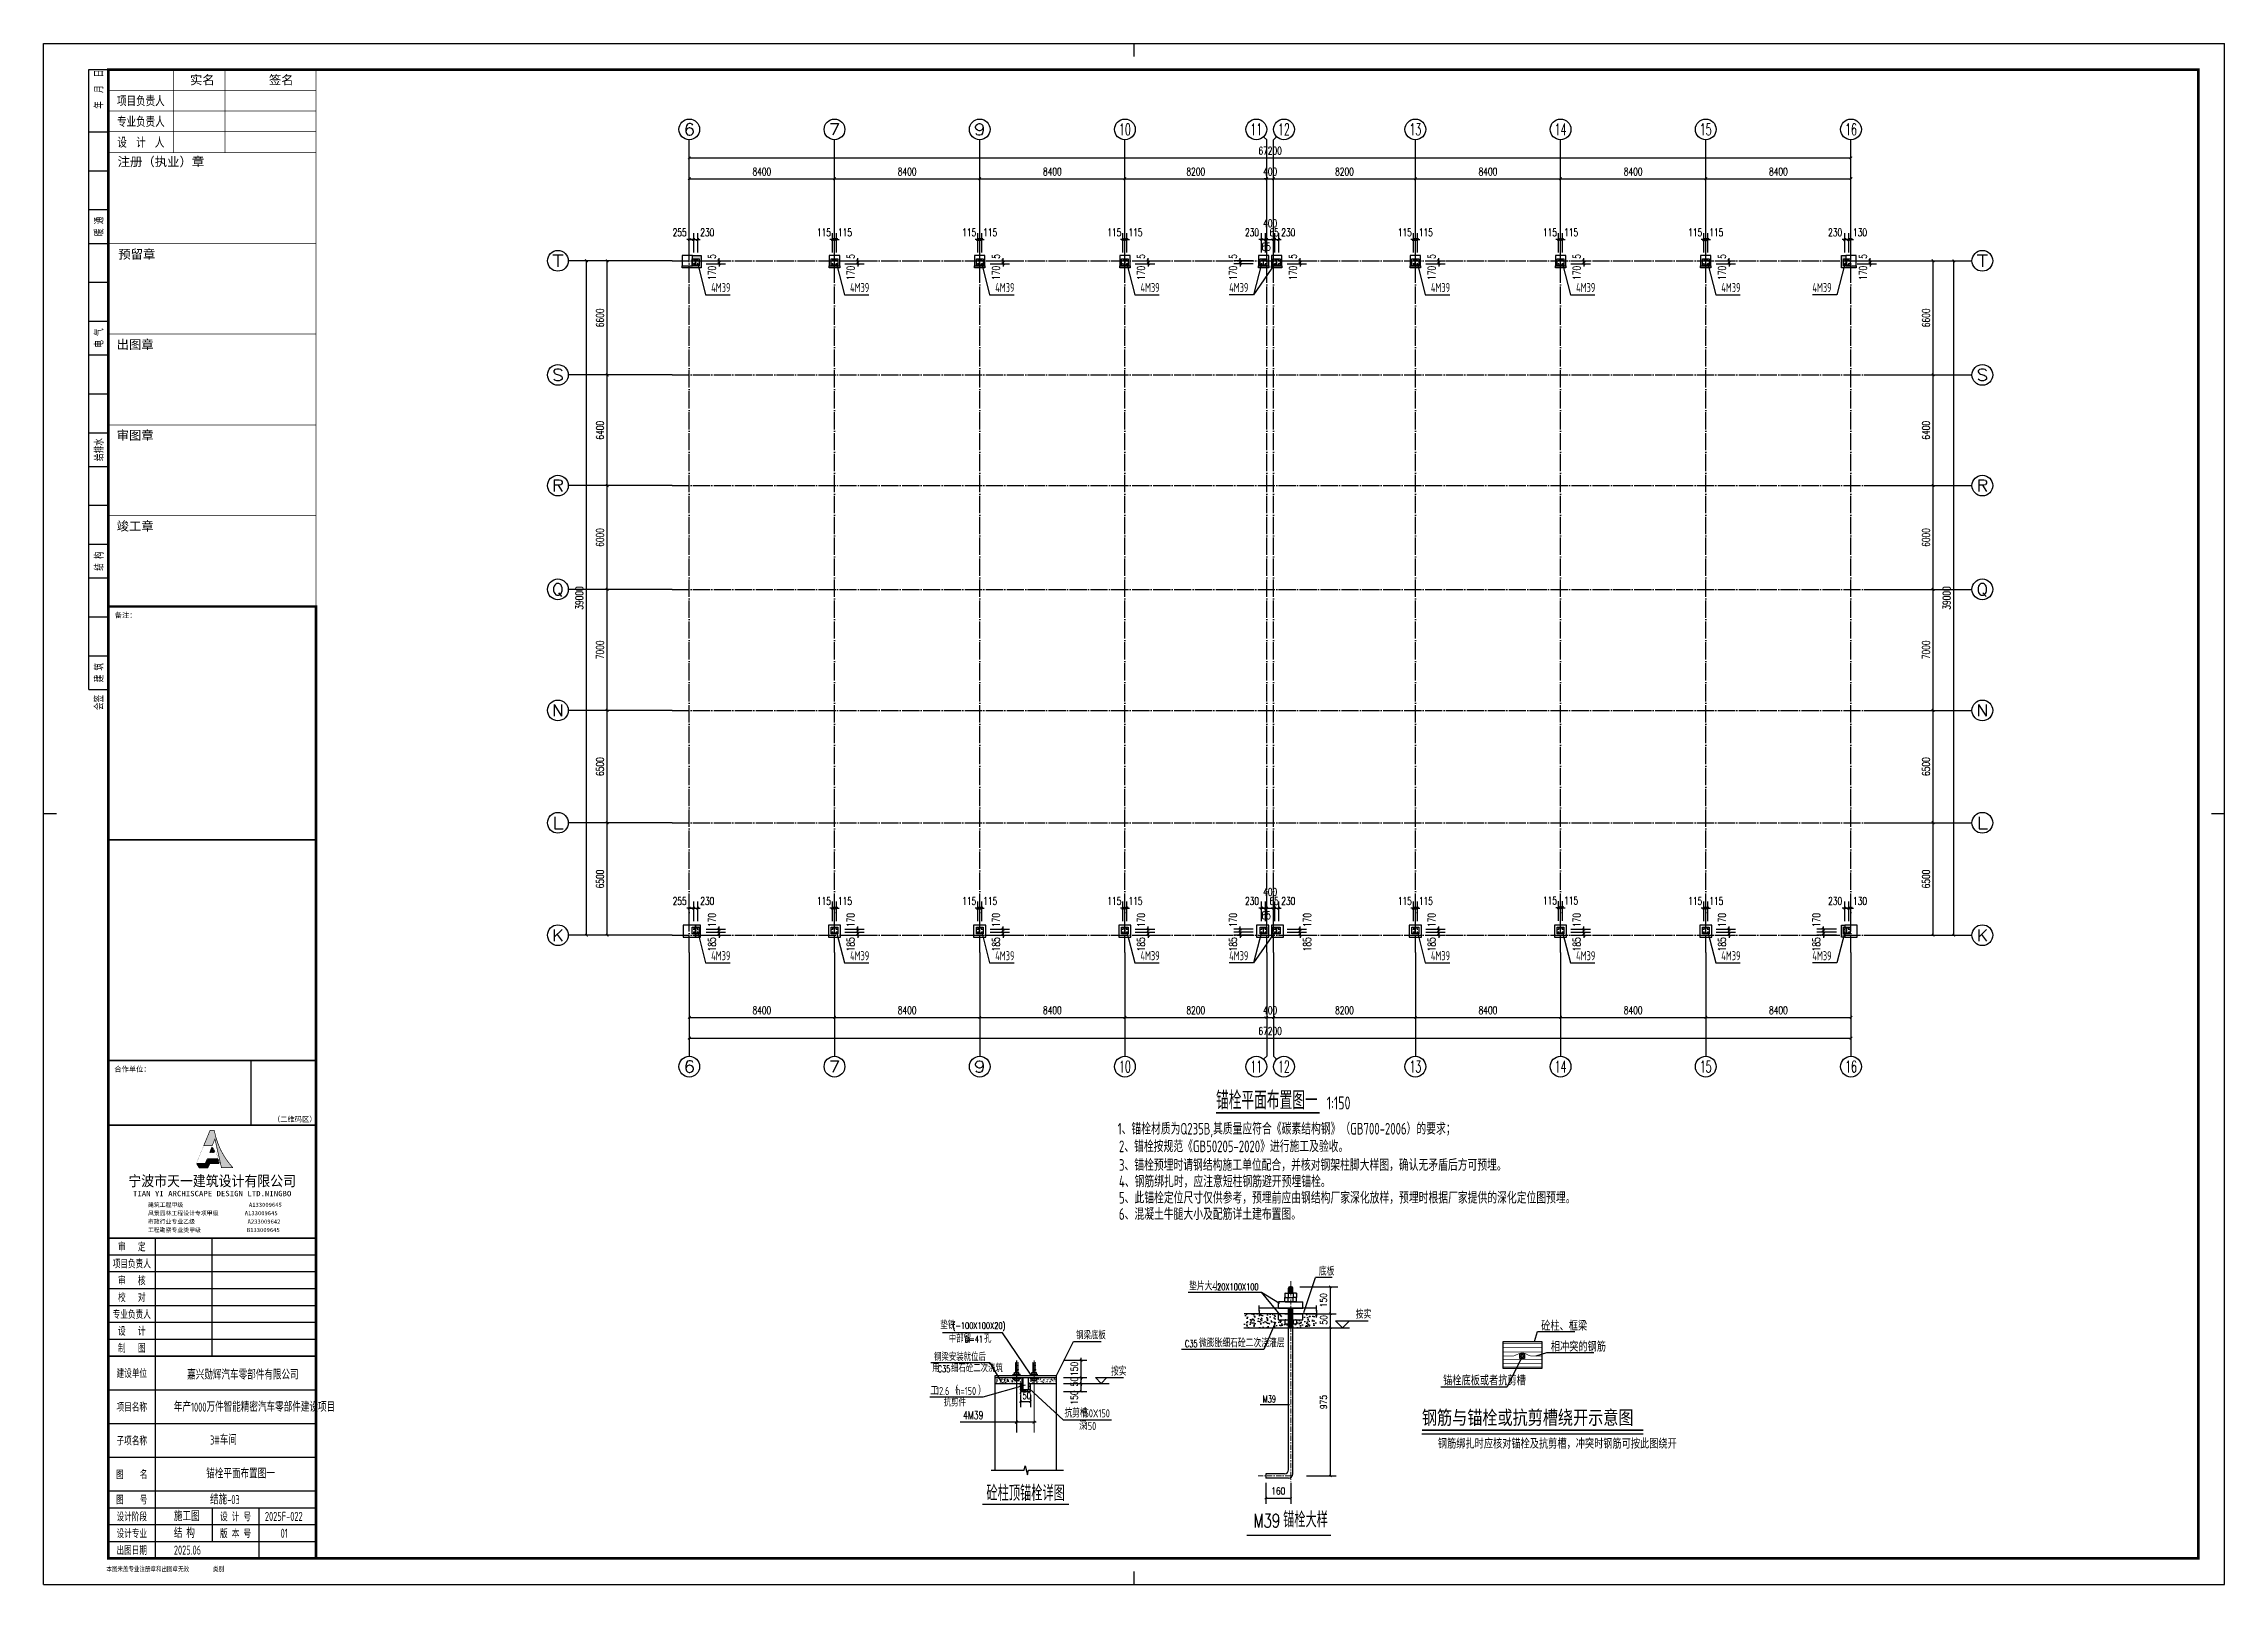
# Model space of a CAD drawing. Extents: x 712773 to 1022356, y -298958 to 209542.
# Drawn here: x 712773 to 838923, y -57758 to 31342 of the extents above; entities that cross this region are included whole.
import ezdxf
from ezdxf.enums import TextEntityAlignment as Align

# ---------------------------------------------------------------- set-up
doc = ezdxf.new("R2010")
doc.units = 0
doc.header["$LTSCALE"] = 500
doc.header["$MEASUREMENT"] = 0
for name, pattern in [('2', [37.999999, 29.999999, -3, 2, -3]), ('CENTER', [1.05, 0.6, -0.15, 0.15, -0.15]), ('DOTE', [2.42, 2, -0.2, 0.02, -0.2])]:
    doc.linetypes.add(name, pattern=pattern)
doc.layers.get('0').update_dxf_attribs({"linetype": 'CONTINUOUS'})
doc.layers.get('DEFPOINTS').update_dxf_attribs({"linetype": 'CONTINUOUS'})
for name, color, linetype, lineweight in [('0S-柱-线', 50, 'CONTINUOUS', 30), ('10', 7, 'CONTINUOUS', 18), ('轴线', 251, 'CENTER', 9)]:
    doc.layers.add(name, color=color, linetype=linetype, lineweight=lineweight)
for name, color, linetype in [('101', 15, '2'), ('AXIS', 3, 'CONTINUOUS'), ('AXIS_TEXT', 7, 'CONTINUOUS'), ('DIM_LEAD', 3, 'CONTINUOUS'), ('DIM_SYMB', 3, 'CONTINUOUS'), ('DOTE', 1, 'DOTE'), ('PUB_DIM', 3, 'CONTINUOUS'), ('PUB_TEXT', 7, 'CONTINUOUS'), ('SHUOMING', 7, 'CONTINUOUS'), ('T-TK', 157, 'CONTINUOUS'), ('图层1', 165, 'CONTINUOUS'), ('条基', 3, 'CONTINUOUS'), ('柱', 2, 'CONTINUOUS'), ('梁柱', 4, 'CONTINUOUS'), ('照明平面标注层', 111, 'CONTINUOUS'), ('细线', 140, 'CONTINUOUS'), ('钢筋线', 1, 'CONTINUOUS')]:
    doc.layers.add(name, color=color, linetype=linetype)
doc.styles.add('-宋体', font='', dxfattribs={"width": 0.8})
doc.styles.add('_TCH_AXIS', font='COMPLEX', dxfattribs={"bigfont": 'GBCBIG'})
doc.styles.add('_TCH_DIM', font='SIMPLEX', dxfattribs={"bigfont": 'GBCBIG'})
doc.styles.add('_TCH_DIM_T3', font='SIMPLEX', dxfattribs={"width": 0.705882, "bigfont": 'GBCBIG'})
doc.styles.add('COMPLEX', font='COMPLEX')
doc.styles.add('DIM_FONT', font='SIMPLEX.shx', dxfattribs={"width": 0.8})
doc.styles.add('TK1-TY', font='simhei.ttf')
doc.styles.add('TK2-TY', font='', dxfattribs={"width": 0.8})
doc.styles.add('TSSD_Dimension', font='Tssdeng.shx', dxfattribs={"width": 0.7, "bigfont": 'hztxt.shx'})
doc.styles.add('TSSD_Rein', font='tssdeng.shx', dxfattribs={"width": 0.7, "bigfont": 'hztxt.shx'})
doc.styles.add('图框JND-宋体', font='')
doc.styles.get('-宋体').set_extended_font_data('SimSun')
doc.styles.get('TK2-TY').set_extended_font_data('NSimSun')
doc.styles.get('图框JND-宋体').set_extended_font_data('SimSun')
doc.dimstyles.new('_TCH_ARCH&&150', dxfattribs={"dimtxt": 446.25, "dimasz": 150, "dimexe": 375, "dimexo": 450, "dimgap": 189.375, "dimtad": 1, "dimdec": 0, "dimzin": 0, "dimdsep": 46, "dimtxsty": '_TCH_DIM_T3', "dimblk": 'ARCHTICK', "dimcen": 0.09, "dimclrt": 7, "dimazin": 2, "dimtfac": 1, "dimtdec": 0, "dimtix": 1, "dimtmove": 2, "dimatfit": 3, "dimfxl": 0, "dimtolj": 1, "dimtzin": 0, "dimarcsym": 0})
pattern_1 = [(50, (0, 2878.7), (358.63009, -31.37607), [37.5, -412.5]), (355, (0, 2878.7), (-69.37567, 376.09607), [30, -330]), (100.4514, (29.9, 2876.1), (289.25469, 344.71977), [31.8701, -350.57106]), (46.1842, (0, 2978.7), (533.62052, -82.7595), [56.25, -618.75]), (96.6356, (44.47, 2971.8), (467.33135, 487.05894), [47.80514, -525.8565]), (351.1842, (0, 2978.7), (467.33097, 487.0593), [45, -495]), (21, (50, 2953.7), (298.45353, -201.30945), [37.5, -412.5]), (326, (50, 2953.7), (121.65767, 362.57502), [30, -330]), (71.4514, (74.87, 2936.94), (420.11131, 161.26525), [31.8701, -350.57106]), (37.5, (0, 2878.71), (6.079928, 166.446927), [0, -326, 0, -335, 0, -331.25]), (7.5, (0, 2878.71), (131.53477, 197.205856), [0, -191, 0, -318.5, 0, -126.25]), (327.5, (-111.5, 2878.71), (266.911218, -11.277436), [0, -125, 0, -390, 0, -517.5]), (317.5, (-161.5, 2878.71), (291.593085, 50.05249), [0, -162.5, 0, -259, 0, -367.5])]

msp = doc.modelspace()

# ---------------------------------------------------------------- texts
at = {"layer": 'AXIS', "color": 7, "char_height": 399.9, "attachment_point": 5, "rotation": 90, "style": 'DIM_FONT'}
for s, insert in [('\\A1;150', (786809, -41326.6)), ('50', (786824.4, -42462.7)), ('\\A1;150', (772394.8, -45298.2)), ('\\A1;50', (772402, -46030.1)), ('\\A1;150', (772402, -46951)), ('\\A1;975', (786809, -47215.7))]:
    msp.add_mtext(s, dxfattribs=dict(at, insert=insert))
at = {"layer": 'AXIS', "color": 7, "linetype": 'ByBlock', "insert": (784192.5, -52363.2), "char_height": 399.9, "attachment_point": 5, "style": 'DIM_FONT'}
msp.add_mtext('\\A1;160', dxfattribs=at)
at = {"layer": 'AXIS_TEXT', "style": 'TSSD_Dimension', "width": 0.7}
for s, p in [('3#车间', (722400.7, -49673.4)), ('锚栓平面布置图一', (722180.8, -51623.4)), ('结施-03', (722400.7, -53120.2))]:
    msp.add_text(s, height=525, dxfattribs=at).set_placement(p)
at = {"layer": 'PUB_DIM', "color": 7, "insert": (769528, -46847.4), "char_height": 396.56, "attachment_point": 5, "style": '_TCH_DIM_T3'}
msp.add_mtext('\\A1;150', dxfattribs=at)
at = {"layer": 'PUB_TEXT'}
for s, height, style, width, p in [('4M39', 525, 'TSSD_Rein', 0.7, (751392.7, 16974.8)), ('4M39', 525, 'TSSD_Rein', 0.7, (759422.7, 16974.8)), ('4M39', 525, 'TSSD_Rein', 0.7, (767822.7, 16974.8)), ('4M39', 525, 'TSSD_Rein', 0.7, (776222.7, 16974.8)), ('4M39', 525, 'TSSD_Rein', 0.7, (781355, 16974.8)), ('4M39', 525, 'TSSD_Rein', 0.7, (793022.7, 16974.8)), ('4M39', 525, 'TSSD_Rein', 0.7, (801422.7, 16974.8)), ('4M39', 525, 'TSSD_Rein', 0.7, (809822.7, 16974.8)), ('4M39', 525, 'TSSD_Rein', 0.7, (815090, 16974.8)), ('4M39', 525, 'TSSD_Rein', 0.7, (751392.7, -21665.2)), ('4M39', 525, 'TSSD_Rein', 0.7, (759422.7, -21665.2)), ('4M39', 525, 'TSSD_Rein', 0.7, (767822.7, -21665.2)), ('4M39', 525, 'TSSD_Rein', 0.7, (776222.7, -21665.2)), ('4M39', 525, 'TSSD_Rein', 0.7, (781355, -21665.2)), ('4M39', 525, 'TSSD_Rein', 0.7, (793022.7, -21665.2)), ('4M39', 525, 'TSSD_Rein', 0.7, (801422.7, -21665.2)), ('4M39', 525, 'TSSD_Rein', 0.7, (809822.7, -21665.2)), ('4M39', 525, 'TSSD_Rein', 0.7, (815090, -21665.2)), ('锚栓平面布置图一', 1050, 'TSSD_Rein', 0.7, (780592.8, -30292)), ('1:150', 750, 'TSSD_Rein', 0.7, (786998.6, -30292)), ('-20X100X100', 396.564, '_TCH_DIM', 0.705882, (780345.5, -40753)), ('(-100X100X20)', 377.68, '_TCH_DIM', 0.705882, (765350.2, -42985)), ('D=41', 377.68, '_TCH_DIM', 0.705882, (766070.6, -43770.7)), ('C35', 396.56, '_TCH_DIM', 0.705882, (778795.6, -44036.4)), ('C35', 377.68, '_TCH_DIM', 0.705882, (764489.5, -45482.3)), ('按实', 466.55, 'TSSD_Rein', 0.7, (774527.9, -45681.5)), ('工', 466.5, 'TSSD_Rein', 0.7, (764072.1, -46805.1)), ('12.6', 466.55, 'TSSD_Rein', 0.7, (764398.7, -46805.1)), ('（', 466.5, 'TSSD_Rein', 0.7, (765232.3, -46805.1)), ('h=150', 466.55, 'TSSD_Rein', 0.7, (765558.9, -46805.1)), ('）', 466.5, 'TSSD_Rein', 0.7, (766827.5, -46805.1)), ('4M39', 466.55, '_TCH_DIM', 0.705882, (765957.3, -48199.5)), ('抗剪槽', 466.55, 'TSSD_Rein', 0.7, (771828.7, -48100.6)), ('150X150', 466.55, 'TSSD_Rein', 0.7, (772808.4, -48100.6)), ('M39', 396.56, '_TCH_DIM', 0.705882, (783294.9, -47237.8)), ('钢筋与锚栓或抗剪槽绕开示意图', 801.255, '-宋体', 0.8, (792502.5, -48509.2)), ('深', 466.5, 'TSSD_Rein', 0.7, (772670.9, -48835.7)), ('150', 466.55, 'TSSD_Rein', 0.7, (772997.5, -48835.7))]:
    msp.add_text(s, height=height, dxfattribs=dict(at, style=style, width=width)).set_placement(p)
at = {"layer": 'PUB_TEXT', "color": 1, "style": 'TSSD_Dimension', "width": 0.7}
for s, p in [('1、锚栓材质为Q235B,其质量应符合《碳素结构钢》（GB700-2006）的要求；', (774907.6, -31746.5)), ('2、锚栓按规范《GB50205-2020》进行施工及验收。', (774978.3, -32764.4)), ('3、锚栓预埋时请钢结构施工单位配合，并核对钢架柱脚大样图，确认无矛盾后方可预埋。', (774978.3, -33843.7)), ('4、钢筋绑扎时，应注意短柱钢筋避开预埋锚栓。', (774978.3, -34795.5)), ('5、此锚栓定位尺寸仅供参考，预埋前应由钢结构厂家深化放样，预埋时根据厂家提供的深化定位图预埋。', (774978.3, -35738.6))]:
    msp.add_text(s, height=674.993, dxfattribs=at).set_placement(p)
at = {"layer": 'PUB_TEXT', "color": 6, "style": 'TSSD_Dimension', "width": 0.7}
msp.add_text('6、混凝土牛腿大小及配筋详土建布置图。', height=674.993, dxfattribs=at).set_placement((774978.3, -36681.7))
at = {"layer": 'PUB_TEXT', "style": '_TCH_DIM'}
for s, height, p in [('垫片大小', 450, (779035.2, -40753)), ('底板', 450, (786541.6, -39893.1)), ('垫铁', 428.57, (764648.2, -42985)), ('中部留', 428.57, (765134.7, -43770.7)), ('孔', 428.6, (767175.1, -43770.7)), ('钢梁底板', 428.57, (772500.9, -43576.7)), ('微膨胀细石砼二次浇灌层', 450.001, (779608.7, -44036.4)), ('用', 428.6, (764177.5, -45482.3)), ('钢梁安装就位后', 428.57, (764279.7, -44832.4)), ('细石砼二次浇筑', 428.57, (765263.9, -45482.3)), ('抗剪件', 428.57, (764838.9, -47460.4))]:
    msp.add_text(s, height=height, dxfattribs=at).set_placement(p)
at = {"layer": 'PUB_TEXT', "linetype": 'ByBlock', "style": '_TCH_DIM'}
msp.add_text('按实', height=450, dxfattribs=at).set_placement((788673.3, -42380.5))
at = {"layer": 'PUB_TEXT', "color": 7, "style": '_TCH_DIM'}
for s, p in [('砼柱顶锚栓详图', (767312.7, -52928.7)), ('锚栓大样', (784473.7, -54464.2))]:
    msp.add_text(s, height=900, dxfattribs=at).set_placement(p)
at = {"layer": 'PUB_TEXT', "color": 7, "style": '_TCH_DIM', "width": 0.705882}
msp.add_text('M39', height=793.13, dxfattribs=at).set_placement((782767.4, -54464.2))
at = {"layer": 'SHUOMING', "color": 6, "style": 'TSSD_Rein', "width": 0.7}
for s, p in [('砼柱、框梁', (799405.1, -43090.6)), ('相冲突的钢筋', (799961.2, -44294.8)), ('锚栓底板或者抗剪槽', (793728.3, -46247.6)), ('钢筋绑扎时应核对锚栓及抗剪槽，冲突时钢筋可按此图绕开', (793427.6, -49905.3))]:
    msp.add_text(s, height=562.5, dxfattribs=at).set_placement(p)

# ---------------------------------------------------------------- blocks, each defined once
blk = doc.blocks.new('A1E图框')
at = {"layer": 'T-TK'}
blk.add_hatch(color=252, dxfattribs=at).paths.add_polyline_path([(41408, -66893), (41666, -68022), (42072, -68022, -0.138403), (41372, -66604), (41226, -66604), (40992, -67175), (41295, -67175)])
h = blk.add_hatch(color=252, dxfattribs=at)
h.paths.add_polyline_path([(41131, -67728), (41118, -67705), (41048, -67881), (41061, -67904)])
h.paths.add_polyline_path([(41155, -67770), (41142, -67747), (41072, -67923), (41085, -67946)])
h.paths.add_polyline_path([(41099, -67970), (41112, -67992), (41182, -67817), (41169, -67794)])
h.paths.add_polyline_path([(41206, -67858), (41193, -67836), (41123, -68011), (41136, -68034)])
h.paths.add_polyline_path([(41391, -67397), (41377, -67374), (41345, -67455), (41367, -67455)])
h.paths.add_polyline_path([(41366, -67355), (41353, -67332), (41304, -67455), (41326, -67455)])
h.paths.add_polyline_path([(41339, -67308), (41326, -67285), (41258, -67455), (41281, -67455)])
h.paths.add_polyline_path([(41217, -67455), (41240, -67455), (41315, -67267), (41302, -67244)])
blk.add_lwpolyline([(37300, -70757), (45300, -70757), (45300, -75307), (37300, -75307)], close=True)
for p, q in [((34800, -84100), (34800, -24700)), ((34800, -24700), (118900, -24700)), ((76850, -24700), (76850, -25200)), ((118900, -84100), (118900, -24700)), ((36550, -49600), (36550, -25700)), ((36550, -25700), (37300, -25700)), ((36550, -28100), (37300, -28100)), ((36550, -29600), (37300, -29600)), ((36550, -31100), (37300, -31100)), ((36550, -32400), (37300, -32400)), ((36550, -33900), (37300, -33900)), ((36550, -35400), (37300, -35400)), ((36550, -36700), (37300, -36700)), ((36550, -36700), (37300, -36700)), ((36550, -38200), (37300, -38200)), ((36550, -39700), (37300, -39700)), ((36550, -41000), (37300, -41000)), ((36550, -41000), (37300, -41000)), ((36550, -42500), (37300, -42500)), ((36550, -44000), (37300, -44000)), ((36550, -45300), (37300, -45300)), ((36550, -46800), (37300, -46800)), ((36550, -48300), (37300, -48300)), ((36550, -49600), (37300, -49600)), ((35300, -54400), (34800, -54400)), ((118900, -54400), (118400, -54400)), ((40710, -67881), (40723, -67904)), ((40710, -67881), (41048, -67881)), ((40723, -67904), (41061, -67904)), ((40734, -67923), (40748, -67946)), ((40734, -67923), (41072, -67923)), ((40748, -67946), (41085, -67946)), ((40761, -67970), (40775, -67992)), ((40761, -67970), (41099, -67970)), ((40775, -67992), (41112, -67992)), ((40786, -68011), (40799, -68034)), ((40786, -68011), (41123, -68011)), ((40799, -68034), (41136, -68034)), ((41118, -67705), (41525, -67705)), ((41131, -67728), (41531, -67728)), ((41142, -67747), (41535, -67747)), ((41155, -67770), (41541, -67770)), ((41169, -67794), (41547, -67794)), ((41182, -67817), (41552, -67817)), ((41193, -67836), (41557, -67836)), ((41206, -67858), (41562, -67858)), ((41525, -67705), (41531, -67728)), ((41535, -67747), (41541, -67770)), ((41547, -67794), (41552, -67817)), ((41557, -67836), (41562, -67858)), ((45300, -71407), (37300, -71407)), ((39100, -70757), (39100, -75307)), ((41300, -75307), (41300, -70757)), ((45300, -72057), (37300, -72057)), ((45300, -72707), (37300, -72707)), ((45300, -73357), (37300, -73357)), ((45300, -74007), (37300, -74007)), ((45300, -74657), (37300, -74657)), ((39100, -75307), (39100, -83107)), ((45300, -76607), (37300, -76607)), ((45300, -77907), (37300, -77907)), ((45300, -79207), (37300, -79207)), ((45300, -80507), (37300, -80507)), ((45300, -81157), (37300, -81157)), ((41300, -81157), (41300, -82457)), ((43100, -81157), (43100, -83107)), ((45300, -81807), (37300, -81807)), ((45300, -82457), (37300, -82457)), ((34800, -84100), (118900, -84100)), ((76850, -83600), (76850, -84100))]:
    blk.add_line(p, q, dxfattribs=at)
at = {"layer": 'T-TK', "color": 3}
for p, q in [((41217, -67455), (41302, -67244)), ((41240, -67455), (41315, -67267)), ((41302, -67244), (41315, -67267)), ((41048, -67881), (41118, -67705)), ((41048, -67881), (41061, -67904)), ((41061, -67904), (41131, -67728)), ((41072, -67923), (41142, -67747)), ((41072, -67923), (41085, -67946)), ((41085, -67946), (41155, -67770)), ((41099, -67970), (41169, -67794)), ((41099, -67970), (41112, -67992)), ((41112, -67992), (41182, -67817)), ((41118, -67705), (41131, -67728)), ((41123, -68011), (41193, -67836)), ((41123, -68011), (41136, -68034)), ((41136, -68034), (41206, -67858)), ((41142, -67747), (41155, -67770)), ((41169, -67794), (41182, -67817)), ((41193, -67836), (41206, -67858)), ((41258, -67455), (41326, -67285)), ((41281, -67455), (41339, -67308)), ((41304, -67455), (41353, -67332)), ((41326, -67285), (41339, -67308)), ((41326, -67455), (41366, -67355)), ((41345, -67455), (41377, -67374)), ((41353, -67332), (41366, -67355)), ((41367, -67455), (41391, -67397)), ((41377, -67374), (41391, -67397))]:
    blk.add_line(p, q, dxfattribs=at)
at = {"layer": 'T-TK'}
for points, const_width in [([(37300, -83100), (117900, -83100), (117900, -25700), (37300, -25700)], 100), ([(45300, -83100), (37300, -83100), (37300, -46400), (45300, -46400)], 100), ([(37300, -83100), (45300, -83100), (45300, -55400), (37300, -55400)], 60), ([(45300, -66400), (37300, -66400), (37300, -63900), (45300, -63900)], 60), ([(40697, -67859), (40960, -67222), (41289, -67222), (41196, -67455), (41465, -67455), (41520, -67683), (41105, -67683), (41035, -67859)], 5.66)]:
    blk.add_lwpolyline(points, close=True, dxfattribs=dict(at, const_width=const_width))
blk.add_lwpolyline([(42800, -63900), (45300, -63900), (45300, -66400), (42800, -66400)], close=True, dxfattribs=at)
at = {"layer": 'T-TK', "const_width": 22.5}
blk.add_lwpolyline([(41219, -66592), (41381, -66592, 0.141579), (42098, -68034), (41656, -68034), (41404, -66932), (41303, -67186), (40974, -67186), (41219, -66592)], format="xyb", dxfattribs=at)
at = {"layer": 'T-TK', "const_width": 5.66}
for points in [[(41381, -66592, 0.141579), (42098, -68034), (41656, -68034), (41404, -66932), (41303, -67186), (40974, -67186), (41219, -66592)], [(41372, -66604, 0.138403), (42072, -68022), (41666, -68022), (41408, -66893), (41295, -67175), (40992, -67175), (41226, -66604)]]:
    blk.add_lwpolyline(points, format="xyb", close=True, dxfattribs=at)
at = {"layer": 'T-TK', "const_width": 60}
for points in [[(45300, -70757), (37300, -70757)], [(45300, -75307), (37300, -75307)], [(45300, -75307), (37300, -75307)]]:
    blk.add_lwpolyline(points, dxfattribs=at)
at = {"layer": '图层1', "linetype": 'Continuous'}
for p in [(43800, -25700), (37300, -46400)]:
    blk.add_line(p, (37300, -25700), dxfattribs=at)
at = {"layer": '图层1', "linetype": 'Continuous', "const_width": 25}
for points in [[(39800, -25700), (39800, -28900)], [(41800, -25700), (41800, -28900)], [(45300, -25700), (45300, -46400)], [(45300, -26500), (37300, -26500)], [(45300, -27300), (37300, -27300)], [(45300, -28100), (37300, -28100)], [(45300, -28900), (37300, -28900)], [(45300, -32400), (37300, -32400)], [(45300, -35900), (37300, -35900)], [(45300, -39400), (37300, -39400)], [(45300, -42900), (37300, -42900)], [(43800, -46400), (37300, -46400)]]:
    blk.add_lwpolyline(points, dxfattribs=at)
at = {"layer": 'AXIS_TEXT', "style": 'TSSD_Dimension', "width": 0.7}
for s, p in [('嘉兴勋辉汽车零部件有限公司 ', (40335, -76200)), ('年产1000万件智能精密汽车零部件建设项目', (39823, -77442)), ('施工图', (39823, -81654)), ('2025F-022', (43334, -81654)), ('结 构 ', (39823, -82304)), ('01', (43938, -82304)), ('2025.06', (39823, -82954))]:
    blk.add_text(s, height=350, dxfattribs=at).set_placement(p)
at = {"layer": 'T-TK', "style": 'TK2-TY', "width": 0.7}
blk.add_text('年  月  日', height=300, rotation=90, dxfattribs=at).set_placement((37073, -27212))
for s, p in [('暖 通', (36926, -31750)), ('电 气', (36927, -36050)), ('给排水', (36929, -40350)), ('结 构', (36929, -44650)), ('建 筑', (36928, -48950)), ('会签', (36925, -50102))]:
    blk.add_text(s, height=300, rotation=90, dxfattribs=at).set_placement(p, align=Align.MIDDLE_CENTER)
at = {"layer": 'T-TK', "style": 'TK1-TY'}
for s, height, p in [('备注：', 200, (37544, -46836)), ('合作单位：', 200, (37528, -64336)), ('合作单位：', 200, (37528, -64336)), ('（二维码区）', 200, (43644, -66267)), ('建筑工程甲级                    A133009645', 162, (38823, -69546)), ('风景园林工程设计专项甲级        A133009645', 162, (38823, -69870)), ('市政行业专业乙级                A233009642', 162, (38823, -70194)), ('工程勘察专业类甲级              B133009645', 162, (38823, -70518))]:
    blk.add_text(s, height=height, dxfattribs=at).set_placement(p)
at = {"layer": 'T-TK'}
for s, height, style, width, p in [('宁波市天一建筑设计有限公司', 405, 'TK1-TY', 0.9, (41300, -68547)), ('TIAN YI ARCHISCAPE DESIGN LTD.NINGBO', 207.8, 'TK1-TY', 1.2, (41300, -69033)), ('审   定', 300, 'TK2-TY', 0.7, (38200, -71082)), ('项目负责人', 300, 'TK2-TY', 0.7, (38200, -71732)), ('审   核', 300, 'TK2-TY', 0.7, (38200, -72382)), ('校   对', 300, 'TK2-TY', 0.7, (38200, -73032)), ('专业负责人', 300, 'TK2-TY', 0.7, (38200, -73682)), ('制   图', 300, 'TK2-TY', 0.7, (38200, -74982)), ('设   计', 300, 'TK2-TY', 0.7, (38200, -74332)), ('建设单位', 300, 'TK2-TY', 0.7, (38200, -75957)), ('项目名称', 300, 'TK2-TY', 0.7, (38200, -77257)), ('子项名称', 300, 'TK2-TY', 0.7, (38200, -78557)), ('图    名', 300, 'TK2-TY', 0.7, (38200, -79857)), ('图    号', 300, 'TK2-TY', 0.7, (38200, -80832)), ('设计阶段', 300, 'TK2-TY', 0.7, (38200, -81482)), ('设 计 号', 300, 'TK2-TY', 0.7, (42200, -81483)), ('设计专业', 300, 'TK2-TY', 0.7, (38200, -82132)), ('版 本 号', 300, 'TK2-TY', 0.7, (42200, -82134)), ('出图日期', 300, 'TK2-TY', 0.7, (38200, -82782))]:
    blk.add_text(s, height=height, dxfattribs=dict(at, style=style, width=width)).set_placement(p, align=Align.MIDDLE_CENTER)
at = {"layer": 'T-TK', "style": 'TK2-TY', "width": 0.8}
for s, height, p in [('本图未盖专业注册章和出图章无效', 189.87, (37220, -83601)), ('类别', 189.9, (41332, -83601))]:
    blk.add_text(s, height=height, dxfattribs=at).set_placement(p)
at = {"layer": '图层1', "style": '图框JND-宋体'}
for s, p in [('实名', (40921, -26100)), ('签名', (43965, -26100))]:
    blk.add_text(s, height=350, dxfattribs=at).set_placement(p, align=Align.MIDDLE_CENTER)
at = {"layer": '图层1', "style": '图框JND-宋体', "width": 0.75}
for s, p in [('项目负责人', (38550, -26900)), ('专业负责人', (38550, -27700)), ('设  计  人', (38550, -28500))]:
    blk.add_text(s, height=350, dxfattribs=at).set_placement(p, align=Align.MIDDLE_CENTER)
at = {"layer": '图层1', "style": '图框JND-宋体'}
for s, p in [('注册（执业）章', (37653, -29074)), ('预留章', (37679, -32643)), ('出图章', (37614, -36124)), ('审图章', (37614, -39624)), ('竣工章', (37614, -43124))]:
    blk.add_text(s, height=350, dxfattribs=at).set_placement(p, align=Align.TOP_LEFT)
blk = doc.blocks.new('esrghhbgsehbgrth')
for p, q in [((751999, -20408), (752069, -20408)), ((751999, -20578), (752069, -20578)), ((752034, -20373), (752034, -20443)), ((752034, -20543), (752034, -20613)), ((752229, -20408), (752299, -20408)), ((752229, -20578), (752299, -20578)), ((752264, -20373), (752264, -20443)), ((752264, -20543), (752264, -20613))]:
    blk.add_line(p, q)
blk.add_lwpolyline([(751954, -20298), (752344, -20298), (752344, -20688), (751954, -20688)], close=True)
at = {"layer": '10', "color": 1}
for centre in [(752034, -20408), (752034, -20578), (752264, -20408), (752264, -20578)]:
    blk.add_circle(centre, 13, dxfattribs=at)
at = {"layer": '梁柱'}
for p, q in [((752024, -20323), (752274, -20323)), ((752024, -20337), (752024, -20323)), ((752024, -20337), (752274, -20337)), ((752274, -20649), (752024, -20649)), ((752024, -20663), (752024, -20649)), ((752274, -20663), (752024, -20663)), ((752145, -20649), (752145, -20337)), ((752154, -20649), (752154, -20337)), ((752274, -20323), (752274, -20337)), ((752274, -20649), (752274, -20663))]:
    blk.add_line(p, q, dxfattribs=at)
blk = doc.blocks.new('_ArchTick')
at = {"color": 0, "linetype": 'ByBlock', "const_width": 0.4}
blk.add_lwpolyline([(-0.5, -0.5), (0.5, 0.5)], dxfattribs=at)
blk = doc.blocks.new('*D289')
at = {"layer": 'AXIS', "color": 0, "lineweight": -2, "transparency": 16777216}
for p, q in [((750123, -21667), (750123, -26542)), ((817323, -21667), (817323, -26542)), ((750123, -26167), (817323, -26167))]:
    blk.add_line(p, q, dxfattribs=at)
at = {"layer": 'DEFPOINTS', "color": 0, "transparency": 16777216}
for p in [(750123, -21217), (817323, -21217), (817323, -26167)]:
    blk.add_point(p, dxfattribs=at)
at = {"layer": 'AXIS', "color": 0, "lineweight": -2, "transparency": 16777216, "xscale": 150, "yscale": 150, "zscale": 150, "rotation": 180}
blk.add_blockref('_ArchTick', (750123, -26167), dxfattribs=at)
at = {"layer": 'AXIS', "color": 0, "lineweight": -2, "transparency": 16777216, "xscale": 150, "yscale": 150, "zscale": 150}
blk.add_blockref('_ArchTick', (817323, -26167), dxfattribs=at)
at = {"layer": 'AXIS', "color": 7, "transparency": 16777216, "insert": (783723, -25754), "char_height": 446.2, "attachment_point": 5, "style": '_TCH_DIM_T3'}
blk.add_mtext('\\A1;67200', dxfattribs=at)
blk = doc.blocks.new('*D290')
at = {"layer": 'AXIS', "color": 0, "lineweight": -2, "transparency": 16777216}
for p, q in [((750123, -21667), (750123, -25342)), ((758523, -21667), (758523, -25342)), ((750123, -24967), (758523, -24967))]:
    blk.add_line(p, q, dxfattribs=at)
at = {"layer": 'DEFPOINTS', "color": 0, "transparency": 16777216}
for p in [(750123, -21217), (758523, -21217), (758523, -24967)]:
    blk.add_point(p, dxfattribs=at)
at = {"layer": 'AXIS', "color": 0, "lineweight": -2, "transparency": 16777216, "xscale": 150, "yscale": 150, "zscale": 150, "rotation": 180}
blk.add_blockref('_ArchTick', (750123, -24967), dxfattribs=at)
at = {"layer": 'AXIS', "color": 0, "lineweight": -2, "transparency": 16777216, "xscale": 150, "yscale": 150, "zscale": 150}
blk.add_blockref('_ArchTick', (758523, -24967), dxfattribs=at)
at = {"layer": 'AXIS', "color": 7, "transparency": 16777216, "insert": (754323, -24554), "char_height": 446.2, "attachment_point": 5, "style": '_TCH_DIM_T3'}
blk.add_mtext('\\A1;8400', dxfattribs=at)
blk = doc.blocks.new('*D291')
at = {"layer": 'AXIS', "color": 0, "lineweight": -2, "transparency": 16777216}
for p, q in [((758523, -21667), (758523, -25342)), ((766923, -21667), (766923, -25342)), ((758523, -24967), (766923, -24967))]:
    blk.add_line(p, q, dxfattribs=at)
at = {"layer": 'DEFPOINTS', "color": 0, "transparency": 16777216}
for p in [(758523, -21217), (766923, -21217), (766923, -24967)]:
    blk.add_point(p, dxfattribs=at)
at = {"layer": 'AXIS', "color": 0, "lineweight": -2, "transparency": 16777216, "xscale": 150, "yscale": 150, "zscale": 150, "rotation": 180}
blk.add_blockref('_ArchTick', (758523, -24967), dxfattribs=at)
at = {"layer": 'AXIS', "color": 0, "lineweight": -2, "transparency": 16777216, "xscale": 150, "yscale": 150, "zscale": 150}
blk.add_blockref('_ArchTick', (766923, -24967), dxfattribs=at)
at = {"layer": 'AXIS', "color": 7, "transparency": 16777216, "insert": (762723, -24554), "char_height": 446.2, "attachment_point": 5, "style": '_TCH_DIM_T3'}
blk.add_mtext('\\A1;8400', dxfattribs=at)
blk = doc.blocks.new('*D292')
at = {"layer": 'AXIS', "color": 0, "lineweight": -2, "transparency": 16777216}
for p, q in [((766923, -21667), (766923, -25342)), ((775323, -21667), (775323, -25342)), ((766923, -24967), (775323, -24967))]:
    blk.add_line(p, q, dxfattribs=at)
at = {"layer": 'DEFPOINTS', "color": 0, "transparency": 16777216}
for p in [(766923, -21217), (775323, -21217), (775323, -24967)]:
    blk.add_point(p, dxfattribs=at)
at = {"layer": 'AXIS', "color": 0, "lineweight": -2, "transparency": 16777216, "xscale": 150, "yscale": 150, "zscale": 150, "rotation": 180}
blk.add_blockref('_ArchTick', (766923, -24967), dxfattribs=at)
at = {"layer": 'AXIS', "color": 0, "lineweight": -2, "transparency": 16777216, "xscale": 150, "yscale": 150, "zscale": 150}
blk.add_blockref('_ArchTick', (775323, -24967), dxfattribs=at)
at = {"layer": 'AXIS', "color": 7, "transparency": 16777216, "insert": (771123, -24554), "char_height": 446.2, "attachment_point": 5, "style": '_TCH_DIM_T3'}
blk.add_mtext('\\A1;8400', dxfattribs=at)
blk = doc.blocks.new('*D293')
at = {"layer": 'AXIS', "color": 0, "lineweight": -2, "transparency": 16777216}
for p, q in [((775323, -21667), (775323, -25342)), ((783523, -21667), (783523, -25342)), ((775323, -24967), (783523, -24967))]:
    blk.add_line(p, q, dxfattribs=at)
at = {"layer": 'DEFPOINTS', "color": 0, "transparency": 16777216}
for p in [(775323, -21217), (783523, -21217), (783523, -24967)]:
    blk.add_point(p, dxfattribs=at)
at = {"layer": 'AXIS', "color": 0, "lineweight": -2, "transparency": 16777216, "xscale": 150, "yscale": 150, "zscale": 150, "rotation": 180}
blk.add_blockref('_ArchTick', (775323, -24967), dxfattribs=at)
at = {"layer": 'AXIS', "color": 0, "lineweight": -2, "transparency": 16777216, "xscale": 150, "yscale": 150, "zscale": 150}
blk.add_blockref('_ArchTick', (783523, -24967), dxfattribs=at)
at = {"layer": 'AXIS', "color": 7, "transparency": 16777216, "insert": (779423, -24554), "char_height": 446.2, "attachment_point": 5, "style": '_TCH_DIM_T3'}
blk.add_mtext('\\A1;8200', dxfattribs=at)
blk = doc.blocks.new('*D294')
at = {"layer": 'AXIS', "color": 0, "lineweight": -2, "transparency": 16777216}
for p, q in [((783523, -21667), (783523, -25342)), ((783923, -21667), (783923, -25342)), ((783523, -24967), (783373, -24967)), ((783523, -24967), (783923, -24967)), ((783923, -24967), (784073, -24967))]:
    blk.add_line(p, q, dxfattribs=at)
at = {"layer": 'DEFPOINTS', "color": 0, "transparency": 16777216}
for p in [(783523, -21217), (783923, -21217), (783923, -24967)]:
    blk.add_point(p, dxfattribs=at)
at = {"layer": 'AXIS', "color": 0, "lineweight": -2, "transparency": 16777216, "xscale": 150, "yscale": 150, "zscale": 150}
blk.add_blockref('_ArchTick', (783523, -24967), dxfattribs=at)
at = {"layer": 'AXIS', "color": 0, "lineweight": -2, "transparency": 16777216, "xscale": 150, "yscale": 150, "zscale": 150, "rotation": 180}
blk.add_blockref('_ArchTick', (783923, -24967), dxfattribs=at)
at = {"layer": 'AXIS', "color": 7, "transparency": 16777216, "insert": (783723, -24554), "char_height": 446.2, "attachment_point": 5, "style": '_TCH_DIM_T3'}
blk.add_mtext('\\A1;400', dxfattribs=at)
blk = doc.blocks.new('*D295')
at = {"layer": 'AXIS', "color": 0, "lineweight": -2, "transparency": 16777216}
for p, q in [((783923, -21667), (783923, -25342)), ((792123, -21667), (792123, -25342)), ((783923, -24967), (792123, -24967))]:
    blk.add_line(p, q, dxfattribs=at)
at = {"layer": 'DEFPOINTS', "color": 0, "transparency": 16777216}
for p in [(783923, -21217), (792123, -21217), (792123, -24967)]:
    blk.add_point(p, dxfattribs=at)
at = {"layer": 'AXIS', "color": 0, "lineweight": -2, "transparency": 16777216, "xscale": 150, "yscale": 150, "zscale": 150, "rotation": 180}
blk.add_blockref('_ArchTick', (783923, -24967), dxfattribs=at)
at = {"layer": 'AXIS', "color": 0, "lineweight": -2, "transparency": 16777216, "xscale": 150, "yscale": 150, "zscale": 150}
blk.add_blockref('_ArchTick', (792123, -24967), dxfattribs=at)
at = {"layer": 'AXIS', "color": 7, "transparency": 16777216, "insert": (788023, -24554), "char_height": 446.2, "attachment_point": 5, "style": '_TCH_DIM_T3'}
blk.add_mtext('\\A1;8200', dxfattribs=at)
blk = doc.blocks.new('*D296')
at = {"layer": 'AXIS', "color": 0, "lineweight": -2, "transparency": 16777216}
for p, q in [((792123, -21667), (792123, -25342)), ((800523, -21667), (800523, -25342)), ((792123, -24967), (800523, -24967))]:
    blk.add_line(p, q, dxfattribs=at)
at = {"layer": 'DEFPOINTS', "color": 0, "transparency": 16777216}
for p in [(792123, -21217), (800523, -21217), (800523, -24967)]:
    blk.add_point(p, dxfattribs=at)
at = {"layer": 'AXIS', "color": 0, "lineweight": -2, "transparency": 16777216, "xscale": 150, "yscale": 150, "zscale": 150, "rotation": 180}
blk.add_blockref('_ArchTick', (792123, -24967), dxfattribs=at)
at = {"layer": 'AXIS', "color": 0, "lineweight": -2, "transparency": 16777216, "xscale": 150, "yscale": 150, "zscale": 150}
blk.add_blockref('_ArchTick', (800523, -24967), dxfattribs=at)
at = {"layer": 'AXIS', "color": 7, "transparency": 16777216, "insert": (796323, -24554), "char_height": 446.2, "attachment_point": 5, "style": '_TCH_DIM_T3'}
blk.add_mtext('\\A1;8400', dxfattribs=at)
blk = doc.blocks.new('*D297')
at = {"layer": 'AXIS', "color": 0, "lineweight": -2, "transparency": 16777216}
for p, q in [((800523, -21667), (800523, -25342)), ((808923, -21667), (808923, -25342)), ((800523, -24967), (808923, -24967))]:
    blk.add_line(p, q, dxfattribs=at)
at = {"layer": 'DEFPOINTS', "color": 0, "transparency": 16777216}
for p in [(800523, -21217), (808923, -21217), (808923, -24967)]:
    blk.add_point(p, dxfattribs=at)
at = {"layer": 'AXIS', "color": 0, "lineweight": -2, "transparency": 16777216, "xscale": 150, "yscale": 150, "zscale": 150, "rotation": 180}
blk.add_blockref('_ArchTick', (800523, -24967), dxfattribs=at)
at = {"layer": 'AXIS', "color": 0, "lineweight": -2, "transparency": 16777216, "xscale": 150, "yscale": 150, "zscale": 150}
blk.add_blockref('_ArchTick', (808923, -24967), dxfattribs=at)
at = {"layer": 'AXIS', "color": 7, "transparency": 16777216, "insert": (804723, -24554), "char_height": 446.2, "attachment_point": 5, "style": '_TCH_DIM_T3'}
blk.add_mtext('\\A1;8400', dxfattribs=at)
blk = doc.blocks.new('*D298')
at = {"layer": 'AXIS', "color": 0, "lineweight": -2, "transparency": 16777216}
for p, q in [((808923, -21667), (808923, -25342)), ((817323, -21667), (817323, -25342)), ((808923, -24967), (817323, -24967))]:
    blk.add_line(p, q, dxfattribs=at)
at = {"layer": 'DEFPOINTS', "color": 0, "transparency": 16777216}
for p in [(808923, -21217), (817323, -21217), (817323, -24967)]:
    blk.add_point(p, dxfattribs=at)
at = {"layer": 'AXIS', "color": 0, "lineweight": -2, "transparency": 16777216, "xscale": 150, "yscale": 150, "zscale": 150, "rotation": 180}
blk.add_blockref('_ArchTick', (808923, -24967), dxfattribs=at)
at = {"layer": 'AXIS', "color": 0, "lineweight": -2, "transparency": 16777216, "xscale": 150, "yscale": 150, "zscale": 150}
blk.add_blockref('_ArchTick', (817323, -24967), dxfattribs=at)
at = {"layer": 'AXIS', "color": 7, "transparency": 16777216, "insert": (813123, -24554), "char_height": 446.2, "attachment_point": 5, "style": '_TCH_DIM_T3'}
blk.add_mtext('\\A1;8400', dxfattribs=at)
blk = doc.blocks.new('*D299')
at = {"layer": 'AXIS', "color": 0, "lineweight": -2, "transparency": 16777216}
for p, q in [((750123, 20233), (750123, 25108)), ((750123, 24733), (817323, 24733)), ((817323, 20233), (817323, 25108))]:
    blk.add_line(p, q, dxfattribs=at)
at = {"layer": 'DEFPOINTS', "color": 0, "transparency": 16777216}
for p in [(817323, 24733), (750123, 19783), (817323, 19783)]:
    blk.add_point(p, dxfattribs=at)
at = {"layer": 'AXIS', "color": 0, "lineweight": -2, "transparency": 16777216, "xscale": 150, "yscale": 150, "zscale": 150, "rotation": 180}
blk.add_blockref('_ArchTick', (750123, 24733), dxfattribs=at)
at = {"layer": 'AXIS', "color": 0, "lineweight": -2, "transparency": 16777216, "xscale": 150, "yscale": 150, "zscale": 150}
blk.add_blockref('_ArchTick', (817323, 24733), dxfattribs=at)
at = {"layer": 'AXIS', "color": 7, "transparency": 16777216, "insert": (783723, 25146), "char_height": 446.2, "attachment_point": 5, "style": '_TCH_DIM_T3'}
blk.add_mtext('\\A1;67200', dxfattribs=at)
blk = doc.blocks.new('*D300')
at = {"layer": 'AXIS', "color": 0, "lineweight": -2, "transparency": 16777216}
for p, q in [((750123, 20233), (750123, 23908)), ((750123, 23533), (758523, 23533)), ((758523, 20233), (758523, 23908))]:
    blk.add_line(p, q, dxfattribs=at)
at = {"layer": 'DEFPOINTS', "color": 0, "transparency": 16777216}
for p in [(758523, 23533), (750123, 19783), (758523, 19783)]:
    blk.add_point(p, dxfattribs=at)
at = {"layer": 'AXIS', "color": 0, "lineweight": -2, "transparency": 16777216, "xscale": 150, "yscale": 150, "zscale": 150, "rotation": 180}
blk.add_blockref('_ArchTick', (750123, 23533), dxfattribs=at)
at = {"layer": 'AXIS', "color": 0, "lineweight": -2, "transparency": 16777216, "xscale": 150, "yscale": 150, "zscale": 150}
blk.add_blockref('_ArchTick', (758523, 23533), dxfattribs=at)
at = {"layer": 'AXIS', "color": 7, "transparency": 16777216, "insert": (754323, 23946), "char_height": 446.2, "attachment_point": 5, "style": '_TCH_DIM_T3'}
blk.add_mtext('\\A1;8400', dxfattribs=at)
blk = doc.blocks.new('*D301')
at = {"layer": 'AXIS', "color": 0, "lineweight": -2, "transparency": 16777216}
for p, q in [((758523, 20233), (758523, 23908)), ((758523, 23533), (766923, 23533)), ((766923, 20233), (766923, 23908))]:
    blk.add_line(p, q, dxfattribs=at)
at = {"layer": 'DEFPOINTS', "color": 0, "transparency": 16777216}
for p in [(766923, 23533), (758523, 19783), (766923, 19783)]:
    blk.add_point(p, dxfattribs=at)
at = {"layer": 'AXIS', "color": 0, "lineweight": -2, "transparency": 16777216, "xscale": 150, "yscale": 150, "zscale": 150, "rotation": 180}
blk.add_blockref('_ArchTick', (758523, 23533), dxfattribs=at)
at = {"layer": 'AXIS', "color": 0, "lineweight": -2, "transparency": 16777216, "xscale": 150, "yscale": 150, "zscale": 150}
blk.add_blockref('_ArchTick', (766923, 23533), dxfattribs=at)
at = {"layer": 'AXIS', "color": 7, "transparency": 16777216, "insert": (762723, 23946), "char_height": 446.2, "attachment_point": 5, "style": '_TCH_DIM_T3'}
blk.add_mtext('\\A1;8400', dxfattribs=at)
blk = doc.blocks.new('*D302')
at = {"layer": 'AXIS', "color": 0, "lineweight": -2, "transparency": 16777216}
for p, q in [((766923, 20233), (766923, 23908)), ((766923, 23533), (775323, 23533)), ((775323, 20233), (775323, 23908))]:
    blk.add_line(p, q, dxfattribs=at)
at = {"layer": 'DEFPOINTS', "color": 0, "transparency": 16777216}
for p in [(775323, 23533), (766923, 19783), (775323, 19783)]:
    blk.add_point(p, dxfattribs=at)
at = {"layer": 'AXIS', "color": 0, "lineweight": -2, "transparency": 16777216, "xscale": 150, "yscale": 150, "zscale": 150, "rotation": 180}
blk.add_blockref('_ArchTick', (766923, 23533), dxfattribs=at)
at = {"layer": 'AXIS', "color": 0, "lineweight": -2, "transparency": 16777216, "xscale": 150, "yscale": 150, "zscale": 150}
blk.add_blockref('_ArchTick', (775323, 23533), dxfattribs=at)
at = {"layer": 'AXIS', "color": 7, "transparency": 16777216, "insert": (771123, 23946), "char_height": 446.2, "attachment_point": 5, "style": '_TCH_DIM_T3'}
blk.add_mtext('\\A1;8400', dxfattribs=at)
blk = doc.blocks.new('*D303')
at = {"layer": 'AXIS', "color": 0, "lineweight": -2, "transparency": 16777216}
for p, q in [((775323, 20233), (775323, 23908)), ((775323, 23533), (783523, 23533)), ((783523, 20233), (783523, 23908))]:
    blk.add_line(p, q, dxfattribs=at)
at = {"layer": 'DEFPOINTS', "color": 0, "transparency": 16777216}
for p in [(783523, 23533), (775323, 19783), (783523, 19783)]:
    blk.add_point(p, dxfattribs=at)
at = {"layer": 'AXIS', "color": 0, "lineweight": -2, "transparency": 16777216, "xscale": 150, "yscale": 150, "zscale": 150, "rotation": 180}
blk.add_blockref('_ArchTick', (775323, 23533), dxfattribs=at)
at = {"layer": 'AXIS', "color": 0, "lineweight": -2, "transparency": 16777216, "xscale": 150, "yscale": 150, "zscale": 150}
blk.add_blockref('_ArchTick', (783523, 23533), dxfattribs=at)
at = {"layer": 'AXIS', "color": 7, "transparency": 16777216, "insert": (779423, 23946), "char_height": 446.2, "attachment_point": 5, "style": '_TCH_DIM_T3'}
blk.add_mtext('\\A1;8200', dxfattribs=at)
blk = doc.blocks.new('*D304')
at = {"layer": 'AXIS', "color": 0, "lineweight": -2, "transparency": 16777216}
for p, q in [((783523, 23533), (783373, 23533)), ((783523, 20233), (783523, 23908)), ((783523, 23533), (783923, 23533)), ((783923, 20233), (783923, 23908)), ((783923, 23533), (784073, 23533))]:
    blk.add_line(p, q, dxfattribs=at)
at = {"layer": 'DEFPOINTS', "color": 0, "transparency": 16777216}
for p in [(783923, 23533), (783523, 19783), (783923, 19783)]:
    blk.add_point(p, dxfattribs=at)
at = {"layer": 'AXIS', "color": 0, "lineweight": -2, "transparency": 16777216, "xscale": 150, "yscale": 150, "zscale": 150}
blk.add_blockref('_ArchTick', (783523, 23533), dxfattribs=at)
at = {"layer": 'AXIS', "color": 0, "lineweight": -2, "transparency": 16777216, "xscale": 150, "yscale": 150, "zscale": 150, "rotation": 180}
blk.add_blockref('_ArchTick', (783923, 23533), dxfattribs=at)
at = {"layer": 'AXIS', "color": 7, "transparency": 16777216, "insert": (783723, 23946), "char_height": 446.2, "attachment_point": 5, "style": '_TCH_DIM_T3'}
blk.add_mtext('\\A1;400', dxfattribs=at)
blk = doc.blocks.new('*D305')
at = {"layer": 'AXIS', "color": 0, "lineweight": -2, "transparency": 16777216}
for p, q in [((783923, 20233), (783923, 23908)), ((783923, 23533), (792123, 23533)), ((792123, 20233), (792123, 23908))]:
    blk.add_line(p, q, dxfattribs=at)
at = {"layer": 'DEFPOINTS', "color": 0, "transparency": 16777216}
for p in [(792123, 23533), (783923, 19783), (792123, 19783)]:
    blk.add_point(p, dxfattribs=at)
at = {"layer": 'AXIS', "color": 0, "lineweight": -2, "transparency": 16777216, "xscale": 150, "yscale": 150, "zscale": 150, "rotation": 180}
blk.add_blockref('_ArchTick', (783923, 23533), dxfattribs=at)
at = {"layer": 'AXIS', "color": 0, "lineweight": -2, "transparency": 16777216, "xscale": 150, "yscale": 150, "zscale": 150}
blk.add_blockref('_ArchTick', (792123, 23533), dxfattribs=at)
at = {"layer": 'AXIS', "color": 7, "transparency": 16777216, "insert": (788023, 23946), "char_height": 446.2, "attachment_point": 5, "style": '_TCH_DIM_T3'}
blk.add_mtext('\\A1;8200', dxfattribs=at)
blk = doc.blocks.new('*D306')
at = {"layer": 'AXIS', "color": 0, "lineweight": -2, "transparency": 16777216}
for p, q in [((792123, 20233), (792123, 23908)), ((792123, 23533), (800523, 23533)), ((800523, 20233), (800523, 23908))]:
    blk.add_line(p, q, dxfattribs=at)
at = {"layer": 'DEFPOINTS', "color": 0, "transparency": 16777216}
for p in [(800523, 23533), (792123, 19783), (800523, 19783)]:
    blk.add_point(p, dxfattribs=at)
at = {"layer": 'AXIS', "color": 0, "lineweight": -2, "transparency": 16777216, "xscale": 150, "yscale": 150, "zscale": 150, "rotation": 180}
blk.add_blockref('_ArchTick', (792123, 23533), dxfattribs=at)
at = {"layer": 'AXIS', "color": 0, "lineweight": -2, "transparency": 16777216, "xscale": 150, "yscale": 150, "zscale": 150}
blk.add_blockref('_ArchTick', (800523, 23533), dxfattribs=at)
at = {"layer": 'AXIS', "color": 7, "transparency": 16777216, "insert": (796323, 23946), "char_height": 446.2, "attachment_point": 5, "style": '_TCH_DIM_T3'}
blk.add_mtext('\\A1;8400', dxfattribs=at)
blk = doc.blocks.new('*D307')
at = {"layer": 'AXIS', "color": 0, "lineweight": -2, "transparency": 16777216}
for p, q in [((800523, 20233), (800523, 23908)), ((800523, 23533), (808923, 23533)), ((808923, 20233), (808923, 23908))]:
    blk.add_line(p, q, dxfattribs=at)
at = {"layer": 'DEFPOINTS', "color": 0, "transparency": 16777216}
for p in [(808923, 23533), (800523, 19783), (808923, 19783)]:
    blk.add_point(p, dxfattribs=at)
at = {"layer": 'AXIS', "color": 0, "lineweight": -2, "transparency": 16777216, "xscale": 150, "yscale": 150, "zscale": 150, "rotation": 180}
blk.add_blockref('_ArchTick', (800523, 23533), dxfattribs=at)
at = {"layer": 'AXIS', "color": 0, "lineweight": -2, "transparency": 16777216, "xscale": 150, "yscale": 150, "zscale": 150}
blk.add_blockref('_ArchTick', (808923, 23533), dxfattribs=at)
at = {"layer": 'AXIS', "color": 7, "transparency": 16777216, "insert": (804723, 23946), "char_height": 446.2, "attachment_point": 5, "style": '_TCH_DIM_T3'}
blk.add_mtext('\\A1;8400', dxfattribs=at)
blk = doc.blocks.new('*D308')
at = {"layer": 'AXIS', "color": 0, "lineweight": -2, "transparency": 16777216}
for p, q in [((808923, 20233), (808923, 23908)), ((808923, 23533), (817323, 23533)), ((817323, 20233), (817323, 23908))]:
    blk.add_line(p, q, dxfattribs=at)
at = {"layer": 'DEFPOINTS', "color": 0, "transparency": 16777216}
for p in [(817323, 23533), (808923, 19783), (817323, 19783)]:
    blk.add_point(p, dxfattribs=at)
at = {"layer": 'AXIS', "color": 0, "lineweight": -2, "transparency": 16777216, "xscale": 150, "yscale": 150, "zscale": 150, "rotation": 180}
blk.add_blockref('_ArchTick', (808923, 23533), dxfattribs=at)
at = {"layer": 'AXIS', "color": 0, "lineweight": -2, "transparency": 16777216, "xscale": 150, "yscale": 150, "zscale": 150}
blk.add_blockref('_ArchTick', (817323, 23533), dxfattribs=at)
at = {"layer": 'AXIS', "color": 7, "transparency": 16777216, "insert": (813123, 23946), "char_height": 446.2, "attachment_point": 5, "style": '_TCH_DIM_T3'}
blk.add_mtext('\\A1;8400', dxfattribs=at)
blk = doc.blocks.new('*D309')
at = {"layer": 'AXIS', "color": 0, "lineweight": -2, "transparency": 16777216}
for p, q in [((748673, 18783), (743798, 18783)), ((744173, -20217), (744173, 18783)), ((748673, -20217), (743798, -20217))]:
    blk.add_line(p, q, dxfattribs=at)
at = {"layer": 'DEFPOINTS', "color": 0, "transparency": 16777216}
for p in [(744173, 18783), (749123, 18783), (749123, -20217)]:
    blk.add_point(p, dxfattribs=at)
at = {"layer": 'AXIS', "color": 0, "lineweight": -2, "transparency": 16777216, "xscale": 150, "yscale": 150, "zscale": 150}
for p, rotation in [((744173, 18783), 90), ((744173, -20217), 270)]:
    blk.add_blockref('_ArchTick', p, dxfattribs=dict(at, rotation=rotation))
at = {"layer": 'AXIS', "color": 7, "transparency": 16777216, "insert": (743761, -717), "char_height": 446.2, "attachment_point": 5, "rotation": 90, "style": '_TCH_DIM_T3'}
blk.add_mtext('\\A1;39000', dxfattribs=at)
blk = doc.blocks.new('*D310')
at = {"layer": 'AXIS', "color": 0, "lineweight": -2, "transparency": 16777216}
for p, q in [((748673, -13717), (744998, -13717)), ((745373, -20217), (745373, -13717)), ((748673, -20217), (744998, -20217))]:
    blk.add_line(p, q, dxfattribs=at)
at = {"layer": 'DEFPOINTS', "color": 0, "transparency": 16777216}
for p in [(745373, -13717), (749123, -13717), (749123, -20217)]:
    blk.add_point(p, dxfattribs=at)
at = {"layer": 'AXIS', "color": 0, "lineweight": -2, "transparency": 16777216, "xscale": 150, "yscale": 150, "zscale": 150}
for p, rotation in [((745373, -13717), 90), ((745373, -20217), 270)]:
    blk.add_blockref('_ArchTick', p, dxfattribs=dict(at, rotation=rotation))
at = {"layer": 'AXIS', "color": 7, "transparency": 16777216, "insert": (744961, -16967), "char_height": 446.2, "attachment_point": 5, "rotation": 90, "style": '_TCH_DIM_T3'}
blk.add_mtext('\\A1;6500', dxfattribs=at)
blk = doc.blocks.new('*D311')
at = {"layer": 'AXIS', "color": 0, "lineweight": -2, "transparency": 16777216}
for p, q in [((748673, -7217), (744998, -7217)), ((745373, -13717), (745373, -7217)), ((748673, -13717), (744998, -13717))]:
    blk.add_line(p, q, dxfattribs=at)
at = {"layer": 'DEFPOINTS', "color": 0, "transparency": 16777216}
for p in [(745373, -7217), (749123, -7217), (749123, -13717)]:
    blk.add_point(p, dxfattribs=at)
at = {"layer": 'AXIS', "color": 0, "lineweight": -2, "transparency": 16777216, "xscale": 150, "yscale": 150, "zscale": 150}
for p, rotation in [((745373, -7217), 90), ((745373, -13717), 270)]:
    blk.add_blockref('_ArchTick', p, dxfattribs=dict(at, rotation=rotation))
at = {"layer": 'AXIS', "color": 7, "transparency": 16777216, "insert": (744961, -10467), "char_height": 446.2, "attachment_point": 5, "rotation": 90, "style": '_TCH_DIM_T3'}
blk.add_mtext('\\A1;6500', dxfattribs=at)
blk = doc.blocks.new('*D312')
at = {"layer": 'AXIS', "color": 0, "lineweight": -2, "transparency": 16777216}
for p, q in [((748673, -217), (744998, -217)), ((745373, -7217), (745373, -217)), ((748673, -7217), (744998, -7217))]:
    blk.add_line(p, q, dxfattribs=at)
at = {"layer": 'DEFPOINTS', "color": 0, "transparency": 16777216}
for p in [(745373, -217), (749123, -217), (749123, -7217)]:
    blk.add_point(p, dxfattribs=at)
at = {"layer": 'AXIS', "color": 0, "lineweight": -2, "transparency": 16777216, "xscale": 150, "yscale": 150, "zscale": 150}
for p, rotation in [((745373, -217), 90), ((745373, -7217), 270)]:
    blk.add_blockref('_ArchTick', p, dxfattribs=dict(at, rotation=rotation))
at = {"layer": 'AXIS', "color": 7, "transparency": 16777216, "insert": (744961, -3717), "char_height": 446.2, "attachment_point": 5, "rotation": 90, "style": '_TCH_DIM_T3'}
blk.add_mtext('\\A1;7000', dxfattribs=at)
blk = doc.blocks.new('*D313')
at = {"layer": 'AXIS', "color": 0, "lineweight": -2, "transparency": 16777216}
for p, q in [((748673, 5783), (744998, 5783)), ((745373, -217), (745373, 5783)), ((748673, -217), (744998, -217))]:
    blk.add_line(p, q, dxfattribs=at)
at = {"layer": 'DEFPOINTS', "color": 0, "transparency": 16777216}
for p in [(745373, 5783), (749123, 5783), (749123, -217)]:
    blk.add_point(p, dxfattribs=at)
at = {"layer": 'AXIS', "color": 0, "lineweight": -2, "transparency": 16777216, "xscale": 150, "yscale": 150, "zscale": 150}
for p, rotation in [((745373, 5783), 90), ((745373, -217), 270)]:
    blk.add_blockref('_ArchTick', p, dxfattribs=dict(at, rotation=rotation))
at = {"layer": 'AXIS', "color": 7, "transparency": 16777216, "insert": (744961, 2783), "char_height": 446.2, "attachment_point": 5, "rotation": 90, "style": '_TCH_DIM_T3'}
blk.add_mtext('\\A1;6000', dxfattribs=at)
blk = doc.blocks.new('*D314')
at = {"layer": 'AXIS', "color": 0, "lineweight": -2, "transparency": 16777216}
for p, q in [((748673, 12183), (744998, 12183)), ((745373, 5783), (745373, 12183)), ((748673, 5783), (744998, 5783))]:
    blk.add_line(p, q, dxfattribs=at)
at = {"layer": 'DEFPOINTS', "color": 0, "transparency": 16777216}
for p in [(745373, 12183), (749123, 12183), (749123, 5783)]:
    blk.add_point(p, dxfattribs=at)
at = {"layer": 'AXIS', "color": 0, "lineweight": -2, "transparency": 16777216, "xscale": 150, "yscale": 150, "zscale": 150}
for p, rotation in [((745373, 12183), 90), ((745373, 5783), 270)]:
    blk.add_blockref('_ArchTick', p, dxfattribs=dict(at, rotation=rotation))
at = {"layer": 'AXIS', "color": 7, "transparency": 16777216, "insert": (744961, 8983), "char_height": 446.2, "attachment_point": 5, "rotation": 90, "style": '_TCH_DIM_T3'}
blk.add_mtext('\\A1;6400', dxfattribs=at)
blk = doc.blocks.new('*D315')
at = {"layer": 'AXIS', "color": 0, "lineweight": -2, "transparency": 16777216}
for p, q in [((748673, 18783), (744998, 18783)), ((745373, 12183), (745373, 18783)), ((748673, 12183), (744998, 12183))]:
    blk.add_line(p, q, dxfattribs=at)
at = {"layer": 'DEFPOINTS', "color": 0, "transparency": 16777216}
for p in [(745373, 18783), (749123, 18783), (749123, 12183)]:
    blk.add_point(p, dxfattribs=at)
at = {"layer": 'AXIS', "color": 0, "lineweight": -2, "transparency": 16777216, "xscale": 150, "yscale": 150, "zscale": 150}
for p, rotation in [((745373, 18783), 90), ((745373, 12183), 270)]:
    blk.add_blockref('_ArchTick', p, dxfattribs=dict(at, rotation=rotation))
at = {"layer": 'AXIS', "color": 7, "transparency": 16777216, "insert": (744961, 15483), "char_height": 446.2, "attachment_point": 5, "rotation": 90, "style": '_TCH_DIM_T3'}
blk.add_mtext('\\A1;6600', dxfattribs=at)
blk = doc.blocks.new('*D316')
at = {"layer": 'AXIS', "color": 0, "lineweight": -2, "transparency": 16777216}
for p, q in [((818773, 18783), (823648, 18783)), ((823273, -20217), (823273, 18783)), ((818773, -20217), (823648, -20217))]:
    blk.add_line(p, q, dxfattribs=at)
at = {"layer": 'DEFPOINTS', "color": 0, "transparency": 16777216}
for p in [(818323, 18783), (823273, 18783), (818323, -20217)]:
    blk.add_point(p, dxfattribs=at)
at = {"layer": 'AXIS', "color": 0, "lineweight": -2, "transparency": 16777216, "xscale": 150, "yscale": 150, "zscale": 150}
for p, rotation in [((823273, 18783), 90), ((823273, -20217), 270)]:
    blk.add_blockref('_ArchTick', p, dxfattribs=dict(at, rotation=rotation))
at = {"layer": 'AXIS', "color": 7, "transparency": 16777216, "insert": (822861, -717), "char_height": 446.2, "attachment_point": 5, "rotation": 90, "style": '_TCH_DIM_T3'}
blk.add_mtext('\\A1;39000', dxfattribs=at)
blk = doc.blocks.new('*D317')
at = {"layer": 'AXIS', "color": 0, "lineweight": -2, "transparency": 16777216}
for p, q in [((818773, -13717), (822448, -13717)), ((822073, -20217), (822073, -13717)), ((818773, -20217), (822448, -20217))]:
    blk.add_line(p, q, dxfattribs=at)
at = {"layer": 'DEFPOINTS', "color": 0, "transparency": 16777216}
for p in [(818323, -13717), (822073, -13717), (818323, -20217)]:
    blk.add_point(p, dxfattribs=at)
at = {"layer": 'AXIS', "color": 0, "lineweight": -2, "transparency": 16777216, "xscale": 150, "yscale": 150, "zscale": 150}
for p, rotation in [((822073, -13717), 90), ((822073, -20217), 270)]:
    blk.add_blockref('_ArchTick', p, dxfattribs=dict(at, rotation=rotation))
at = {"layer": 'AXIS', "color": 7, "transparency": 16777216, "insert": (821661, -16967), "char_height": 446.2, "attachment_point": 5, "rotation": 90, "style": '_TCH_DIM_T3'}
blk.add_mtext('\\A1;6500', dxfattribs=at)
blk = doc.blocks.new('*D318')
at = {"layer": 'AXIS', "color": 0, "lineweight": -2, "transparency": 16777216}
for p, q in [((818773, -7217), (822448, -7217)), ((822073, -13717), (822073, -7217)), ((818773, -13717), (822448, -13717))]:
    blk.add_line(p, q, dxfattribs=at)
at = {"layer": 'DEFPOINTS', "color": 0, "transparency": 16777216}
for p in [(818323, -7217), (822073, -7217), (818323, -13717)]:
    blk.add_point(p, dxfattribs=at)
at = {"layer": 'AXIS', "color": 0, "lineweight": -2, "transparency": 16777216, "xscale": 150, "yscale": 150, "zscale": 150}
for p, rotation in [((822073, -7217), 90), ((822073, -13717), 270)]:
    blk.add_blockref('_ArchTick', p, dxfattribs=dict(at, rotation=rotation))
at = {"layer": 'AXIS', "color": 7, "transparency": 16777216, "insert": (821661, -10467), "char_height": 446.2, "attachment_point": 5, "rotation": 90, "style": '_TCH_DIM_T3'}
blk.add_mtext('\\A1;6500', dxfattribs=at)
blk = doc.blocks.new('*D319')
at = {"layer": 'AXIS', "color": 0, "lineweight": -2, "transparency": 16777216}
for p, q in [((818773, -217), (822448, -217)), ((822073, -7217), (822073, -217)), ((818773, -7217), (822448, -7217))]:
    blk.add_line(p, q, dxfattribs=at)
at = {"layer": 'DEFPOINTS', "color": 0, "transparency": 16777216}
for p in [(818323, -217), (822073, -217), (818323, -7217)]:
    blk.add_point(p, dxfattribs=at)
at = {"layer": 'AXIS', "color": 0, "lineweight": -2, "transparency": 16777216, "xscale": 150, "yscale": 150, "zscale": 150}
for p, rotation in [((822073, -217), 90), ((822073, -7217), 270)]:
    blk.add_blockref('_ArchTick', p, dxfattribs=dict(at, rotation=rotation))
at = {"layer": 'AXIS', "color": 7, "transparency": 16777216, "insert": (821661, -3717), "char_height": 446.2, "attachment_point": 5, "rotation": 90, "style": '_TCH_DIM_T3'}
blk.add_mtext('\\A1;7000', dxfattribs=at)
blk = doc.blocks.new('*D320')
at = {"layer": 'AXIS', "color": 0, "lineweight": -2, "transparency": 16777216}
for p, q in [((818773, 5783), (822448, 5783)), ((822073, -217), (822073, 5783)), ((818773, -217), (822448, -217))]:
    blk.add_line(p, q, dxfattribs=at)
at = {"layer": 'DEFPOINTS', "color": 0, "transparency": 16777216}
for p in [(818323, 5783), (822073, 5783), (818323, -217)]:
    blk.add_point(p, dxfattribs=at)
at = {"layer": 'AXIS', "color": 0, "lineweight": -2, "transparency": 16777216, "xscale": 150, "yscale": 150, "zscale": 150}
for p, rotation in [((822073, 5783), 90), ((822073, -217), 270)]:
    blk.add_blockref('_ArchTick', p, dxfattribs=dict(at, rotation=rotation))
at = {"layer": 'AXIS', "color": 7, "transparency": 16777216, "insert": (821661, 2783), "char_height": 446.2, "attachment_point": 5, "rotation": 90, "style": '_TCH_DIM_T3'}
blk.add_mtext('\\A1;6000', dxfattribs=at)
blk = doc.blocks.new('*D321')
at = {"layer": 'AXIS', "color": 0, "lineweight": -2, "transparency": 16777216}
for p, q in [((818773, 12183), (822448, 12183)), ((822073, 5783), (822073, 12183)), ((818773, 5783), (822448, 5783))]:
    blk.add_line(p, q, dxfattribs=at)
at = {"layer": 'DEFPOINTS', "color": 0, "transparency": 16777216}
for p in [(818323, 12183), (822073, 12183), (818323, 5783)]:
    blk.add_point(p, dxfattribs=at)
at = {"layer": 'AXIS', "color": 0, "lineweight": -2, "transparency": 16777216, "xscale": 150, "yscale": 150, "zscale": 150}
for p, rotation in [((822073, 12183), 90), ((822073, 5783), 270)]:
    blk.add_blockref('_ArchTick', p, dxfattribs=dict(at, rotation=rotation))
at = {"layer": 'AXIS', "color": 7, "transparency": 16777216, "insert": (821661, 8983), "char_height": 446.2, "attachment_point": 5, "rotation": 90, "style": '_TCH_DIM_T3'}
blk.add_mtext('\\A1;6400', dxfattribs=at)
blk = doc.blocks.new('*D322')
at = {"layer": 'AXIS', "color": 0, "lineweight": -2, "transparency": 16777216}
for p, q in [((818773, 18783), (822448, 18783)), ((822073, 12183), (822073, 18783)), ((818773, 12183), (822448, 12183))]:
    blk.add_line(p, q, dxfattribs=at)
at = {"layer": 'DEFPOINTS', "color": 0, "transparency": 16777216}
for p in [(818323, 18783), (822073, 18783), (818323, 12183)]:
    blk.add_point(p, dxfattribs=at)
at = {"layer": 'AXIS', "color": 0, "lineweight": -2, "transparency": 16777216, "xscale": 150, "yscale": 150, "zscale": 150}
for p, rotation in [((822073, 18783), 90), ((822073, 12183), 270)]:
    blk.add_blockref('_ArchTick', p, dxfattribs=dict(at, rotation=rotation))
at = {"layer": 'AXIS', "color": 7, "transparency": 16777216, "insert": (821661, 15483), "char_height": 446.2, "attachment_point": 5, "rotation": 90, "style": '_TCH_DIM_T3'}
blk.add_mtext('\\A1;6600', dxfattribs=at)
blk = doc.blocks.new('*D328')
at = {"layer": 'DEFPOINTS', "color": 0, "transparency": 16777216}
for p in [(750643, -19862), (750643, -20032), (751843, -19862)]:
    blk.add_point(p, dxfattribs=at)
at = {"layer": 'PUB_DIM', "color": 0, "lineweight": -2, "transparency": 16777216}
for p, q in [((751093, -19862), (752218, -19862)), ((751093, -20032), (752218, -20032)), ((751843, -19862), (751843, -19712)), ((751843, -20032), (751843, -19862)), ((751843, -20032), (751843, -20182))]:
    blk.add_line(p, q, dxfattribs=at)
at = {"layer": 'PUB_DIM', "color": 0, "lineweight": -2, "transparency": 16777216, "xscale": 150, "yscale": 150, "zscale": 150}
for p, rotation in [((751843, -19862), 270), ((751843, -20032), 90)]:
    blk.add_blockref('_ArchTick', p, dxfattribs=dict(at, rotation=rotation))
at = {"layer": 'PUB_DIM', "color": 7, "transparency": 16777216, "insert": (751431, -19337), "char_height": 446.2, "attachment_point": 5, "rotation": 90, "style": '_TCH_DIM_T3'}
blk.add_mtext('\\A1;170', dxfattribs=at)
blk = doc.blocks.new('*D329')
at = {"layer": 'DEFPOINTS', "color": 0, "transparency": 16777216}
for p in [(750643, -20032), (751843, -20032), (750643, -20217)]:
    blk.add_point(p, dxfattribs=at)
at = {"layer": 'PUB_DIM', "color": 0, "lineweight": -2, "transparency": 16777216}
for p, q in [((751093, -20032), (752218, -20032)), ((751843, -20032), (751843, -19882)), ((751843, -20217), (751843, -20032)), ((751093, -20217), (752218, -20217)), ((751843, -20217), (751843, -20367))]:
    blk.add_line(p, q, dxfattribs=at)
at = {"layer": 'PUB_DIM', "color": 0, "lineweight": -2, "transparency": 16777216, "xscale": 150, "yscale": 150, "zscale": 150}
for p, rotation in [((751843, -20032), 270), ((751843, -20217), 90)]:
    blk.add_blockref('_ArchTick', p, dxfattribs=dict(at, rotation=rotation))
at = {"layer": 'PUB_DIM', "color": 7, "transparency": 16777216, "insert": (751431, -20742), "char_height": 446.2, "attachment_point": 5, "rotation": 90, "style": '_TCH_DIM_T3'}
blk.add_mtext('\\A1;185', dxfattribs=at)
blk = doc.blocks.new('*D330')
at = {"layer": 'DEFPOINTS', "color": 0, "transparency": 16777216}
for p in [(750378, -18652), (750123, -19852), (750378, -19852)]:
    blk.add_point(p, dxfattribs=at)
at = {"layer": 'PUB_DIM', "color": 0, "lineweight": -2, "transparency": 16777216}
for p, q in [((750123, -18652), (749973, -18652)), ((750123, -19402), (750123, -18277)), ((750123, -18652), (750378, -18652)), ((750378, -19402), (750378, -18277)), ((750378, -18652), (750528, -18652))]:
    blk.add_line(p, q, dxfattribs=at)
at = {"layer": 'PUB_DIM', "color": 0, "lineweight": -2, "transparency": 16777216, "xscale": 150, "yscale": 150, "zscale": 150}
blk.add_blockref('_ArchTick', (750123, -18652), dxfattribs=at)
at = {"layer": 'PUB_DIM', "color": 0, "lineweight": -2, "transparency": 16777216, "xscale": 150, "yscale": 150, "zscale": 150, "rotation": 180}
blk.add_blockref('_ArchTick', (750378, -18652), dxfattribs=at)
at = {"layer": 'PUB_DIM', "color": 7, "transparency": 16777216, "insert": (749568, -18239), "char_height": 446.2, "attachment_point": 5, "style": '_TCH_DIM_T3'}
blk.add_mtext('\\A1;255', dxfattribs=at)
blk = doc.blocks.new('*D331')
at = {"layer": 'DEFPOINTS', "color": 0, "transparency": 16777216}
for p in [(750608, -18652), (750378, -19852), (750608, -19852)]:
    blk.add_point(p, dxfattribs=at)
at = {"layer": 'PUB_DIM', "color": 0, "lineweight": -2, "transparency": 16777216}
for p, q in [((750378, -18652), (750228, -18652)), ((750378, -19402), (750378, -18277)), ((750378, -18652), (750608, -18652)), ((750608, -19402), (750608, -18277)), ((750608, -18652), (750758, -18652))]:
    blk.add_line(p, q, dxfattribs=at)
at = {"layer": 'PUB_DIM', "color": 0, "lineweight": -2, "transparency": 16777216, "xscale": 150, "yscale": 150, "zscale": 150}
blk.add_blockref('_ArchTick', (750378, -18652), dxfattribs=at)
at = {"layer": 'PUB_DIM', "color": 0, "lineweight": -2, "transparency": 16777216, "xscale": 150, "yscale": 150, "zscale": 150, "rotation": 180}
blk.add_blockref('_ArchTick', (750608, -18652), dxfattribs=at)
at = {"layer": 'PUB_DIM', "color": 7, "transparency": 16777216, "insert": (751163, -18239), "char_height": 446.2, "attachment_point": 5, "style": '_TCH_DIM_T3'}
blk.add_mtext('\\A1;230', dxfattribs=at)
blk = doc.blocks.new('*D332')
at = {"layer": 'DEFPOINTS', "color": 0, "transparency": 16777216}
for p in [(758673, -19862), (758673, -20032), (759873, -19862)]:
    blk.add_point(p, dxfattribs=at)
at = {"layer": 'PUB_DIM', "color": 0, "lineweight": -2, "transparency": 16777216}
for p, q in [((759123, -19862), (760248, -19862)), ((759123, -20032), (760248, -20032)), ((759873, -19862), (759873, -19712)), ((759873, -20032), (759873, -19862)), ((759873, -20032), (759873, -20182))]:
    blk.add_line(p, q, dxfattribs=at)
at = {"layer": 'PUB_DIM', "color": 0, "lineweight": -2, "transparency": 16777216, "xscale": 150, "yscale": 150, "zscale": 150}
for p, rotation in [((759873, -19862), 270), ((759873, -20032), 90)]:
    blk.add_blockref('_ArchTick', p, dxfattribs=dict(at, rotation=rotation))
at = {"layer": 'PUB_DIM', "color": 7, "transparency": 16777216, "insert": (759461, -19337), "char_height": 446.2, "attachment_point": 5, "rotation": 90, "style": '_TCH_DIM_T3'}
blk.add_mtext('\\A1;170', dxfattribs=at)
blk = doc.blocks.new('*D333')
at = {"layer": 'DEFPOINTS', "color": 0, "transparency": 16777216}
for p in [(758673, -20032), (759873, -20032), (758673, -20217)]:
    blk.add_point(p, dxfattribs=at)
at = {"layer": 'PUB_DIM', "color": 0, "lineweight": -2, "transparency": 16777216}
for p, q in [((759123, -20032), (760248, -20032)), ((759873, -20032), (759873, -19882)), ((759873, -20217), (759873, -20032)), ((759123, -20217), (760248, -20217)), ((759873, -20217), (759873, -20367))]:
    blk.add_line(p, q, dxfattribs=at)
at = {"layer": 'PUB_DIM', "color": 0, "lineweight": -2, "transparency": 16777216, "xscale": 150, "yscale": 150, "zscale": 150}
for p, rotation in [((759873, -20032), 270), ((759873, -20217), 90)]:
    blk.add_blockref('_ArchTick', p, dxfattribs=dict(at, rotation=rotation))
at = {"layer": 'PUB_DIM', "color": 7, "transparency": 16777216, "insert": (759461, -20742), "char_height": 446.2, "attachment_point": 5, "rotation": 90, "style": '_TCH_DIM_T3'}
blk.add_mtext('\\A1;185', dxfattribs=at)
blk = doc.blocks.new('*D334')
at = {"layer": 'DEFPOINTS', "color": 0, "transparency": 16777216}
for p in [(767073, -19862), (767073, -20032), (768273, -19862)]:
    blk.add_point(p, dxfattribs=at)
at = {"layer": 'PUB_DIM', "color": 0, "lineweight": -2, "transparency": 16777216}
for p, q in [((767523, -19862), (768648, -19862)), ((767523, -20032), (768648, -20032)), ((768273, -19862), (768273, -19712)), ((768273, -20032), (768273, -19862)), ((768273, -20032), (768273, -20182))]:
    blk.add_line(p, q, dxfattribs=at)
at = {"layer": 'PUB_DIM', "color": 0, "lineweight": -2, "transparency": 16777216, "xscale": 150, "yscale": 150, "zscale": 150}
for p, rotation in [((768273, -19862), 270), ((768273, -20032), 90)]:
    blk.add_blockref('_ArchTick', p, dxfattribs=dict(at, rotation=rotation))
at = {"layer": 'PUB_DIM', "color": 7, "transparency": 16777216, "insert": (767861, -19337), "char_height": 446.2, "attachment_point": 5, "rotation": 90, "style": '_TCH_DIM_T3'}
blk.add_mtext('\\A1;170', dxfattribs=at)
blk = doc.blocks.new('*D335')
at = {"layer": 'DEFPOINTS', "color": 0, "transparency": 16777216}
for p in [(767073, -20032), (768273, -20032), (767073, -20217)]:
    blk.add_point(p, dxfattribs=at)
at = {"layer": 'PUB_DIM', "color": 0, "lineweight": -2, "transparency": 16777216}
for p, q in [((767523, -20032), (768648, -20032)), ((768273, -20032), (768273, -19882)), ((768273, -20217), (768273, -20032)), ((767523, -20217), (768648, -20217)), ((768273, -20217), (768273, -20367))]:
    blk.add_line(p, q, dxfattribs=at)
at = {"layer": 'PUB_DIM', "color": 0, "lineweight": -2, "transparency": 16777216, "xscale": 150, "yscale": 150, "zscale": 150}
for p, rotation in [((768273, -20032), 270), ((768273, -20217), 90)]:
    blk.add_blockref('_ArchTick', p, dxfattribs=dict(at, rotation=rotation))
at = {"layer": 'PUB_DIM', "color": 7, "transparency": 16777216, "insert": (767861, -20742), "char_height": 446.2, "attachment_point": 5, "rotation": 90, "style": '_TCH_DIM_T3'}
blk.add_mtext('\\A1;185', dxfattribs=at)
blk = doc.blocks.new('*D336')
at = {"layer": 'DEFPOINTS', "color": 0, "transparency": 16777216}
for p in [(775473, -19862), (775473, -20032), (776673, -19862)]:
    blk.add_point(p, dxfattribs=at)
at = {"layer": 'PUB_DIM', "color": 0, "lineweight": -2, "transparency": 16777216}
for p, q in [((775923, -19862), (777048, -19862)), ((775923, -20032), (777048, -20032)), ((776673, -19862), (776673, -19712)), ((776673, -20032), (776673, -19862)), ((776673, -20032), (776673, -20182))]:
    blk.add_line(p, q, dxfattribs=at)
at = {"layer": 'PUB_DIM', "color": 0, "lineweight": -2, "transparency": 16777216, "xscale": 150, "yscale": 150, "zscale": 150}
for p, rotation in [((776673, -19862), 270), ((776673, -20032), 90)]:
    blk.add_blockref('_ArchTick', p, dxfattribs=dict(at, rotation=rotation))
at = {"layer": 'PUB_DIM', "color": 7, "transparency": 16777216, "insert": (776261, -19337), "char_height": 446.2, "attachment_point": 5, "rotation": 90, "style": '_TCH_DIM_T3'}
blk.add_mtext('\\A1;170', dxfattribs=at)
blk = doc.blocks.new('*D337')
at = {"layer": 'DEFPOINTS', "color": 0, "transparency": 16777216}
for p in [(775473, -20032), (776673, -20032), (775473, -20217)]:
    blk.add_point(p, dxfattribs=at)
at = {"layer": 'PUB_DIM', "color": 0, "lineweight": -2, "transparency": 16777216}
for p, q in [((775923, -20032), (777048, -20032)), ((776673, -20032), (776673, -19882)), ((776673, -20217), (776673, -20032)), ((775923, -20217), (777048, -20217)), ((776673, -20217), (776673, -20367))]:
    blk.add_line(p, q, dxfattribs=at)
at = {"layer": 'PUB_DIM', "color": 0, "lineweight": -2, "transparency": 16777216, "xscale": 150, "yscale": 150, "zscale": 150}
for p, rotation in [((776673, -20032), 270), ((776673, -20217), 90)]:
    blk.add_blockref('_ArchTick', p, dxfattribs=dict(at, rotation=rotation))
at = {"layer": 'PUB_DIM', "color": 7, "transparency": 16777216, "insert": (776261, -20742), "char_height": 446.2, "attachment_point": 5, "rotation": 90, "style": '_TCH_DIM_T3'}
blk.add_mtext('\\A1;185', dxfattribs=at)
blk = doc.blocks.new('*D338')
at = {"layer": 'DEFPOINTS', "color": 0, "transparency": 16777216}
for p in [(758523, -18652), (758408, -19852), (758523, -19852)]:
    blk.add_point(p, dxfattribs=at)
at = {"layer": 'PUB_DIM', "color": 0, "lineweight": -2, "transparency": 16777216}
for p, q in [((758408, -18652), (758258, -18652)), ((758408, -19402), (758408, -18277)), ((758408, -18652), (758523, -18652)), ((758523, -19402), (758523, -18277)), ((758523, -18652), (758673, -18652))]:
    blk.add_line(p, q, dxfattribs=at)
at = {"layer": 'PUB_DIM', "color": 0, "lineweight": -2, "transparency": 16777216, "xscale": 150, "yscale": 150, "zscale": 150}
blk.add_blockref('_ArchTick', (758408, -18652), dxfattribs=at)
at = {"layer": 'PUB_DIM', "color": 0, "lineweight": -2, "transparency": 16777216, "xscale": 150, "yscale": 150, "zscale": 150, "rotation": 180}
blk.add_blockref('_ArchTick', (758523, -18652), dxfattribs=at)
at = {"layer": 'PUB_DIM', "color": 7, "transparency": 16777216, "insert": (757913, -18239), "char_height": 446.2, "attachment_point": 5, "style": '_TCH_DIM_T3'}
blk.add_mtext('\\A1;115', dxfattribs=at)
blk = doc.blocks.new('*D339')
at = {"layer": 'DEFPOINTS', "color": 0, "transparency": 16777216}
for p in [(758638, -18652), (758523, -19852), (758638, -19852)]:
    blk.add_point(p, dxfattribs=at)
at = {"layer": 'PUB_DIM', "color": 0, "lineweight": -2, "transparency": 16777216}
for p, q in [((758523, -18652), (758373, -18652)), ((758523, -19402), (758523, -18277)), ((758523, -18652), (758638, -18652)), ((758638, -19402), (758638, -18277)), ((758638, -18652), (758788, -18652))]:
    blk.add_line(p, q, dxfattribs=at)
at = {"layer": 'PUB_DIM', "color": 0, "lineweight": -2, "transparency": 16777216, "xscale": 150, "yscale": 150, "zscale": 150}
blk.add_blockref('_ArchTick', (758523, -18652), dxfattribs=at)
at = {"layer": 'PUB_DIM', "color": 0, "lineweight": -2, "transparency": 16777216, "xscale": 150, "yscale": 150, "zscale": 150, "rotation": 180}
blk.add_blockref('_ArchTick', (758638, -18652), dxfattribs=at)
at = {"layer": 'PUB_DIM', "color": 7, "transparency": 16777216, "insert": (759133, -18239), "char_height": 446.2, "attachment_point": 5, "style": '_TCH_DIM_T3'}
blk.add_mtext('\\A1;115', dxfattribs=at)
blk = doc.blocks.new('*D340')
at = {"layer": 'DEFPOINTS', "color": 0, "transparency": 16777216}
for p in [(766923, -18652), (766808, -19852), (766923, -19852)]:
    blk.add_point(p, dxfattribs=at)
at = {"layer": 'PUB_DIM', "color": 0, "lineweight": -2, "transparency": 16777216}
for p, q in [((766808, -18652), (766658, -18652)), ((766808, -19402), (766808, -18277)), ((766808, -18652), (766923, -18652)), ((766923, -19402), (766923, -18277)), ((766923, -18652), (767073, -18652))]:
    blk.add_line(p, q, dxfattribs=at)
at = {"layer": 'PUB_DIM', "color": 0, "lineweight": -2, "transparency": 16777216, "xscale": 150, "yscale": 150, "zscale": 150}
blk.add_blockref('_ArchTick', (766808, -18652), dxfattribs=at)
at = {"layer": 'PUB_DIM', "color": 0, "lineweight": -2, "transparency": 16777216, "xscale": 150, "yscale": 150, "zscale": 150, "rotation": 180}
blk.add_blockref('_ArchTick', (766923, -18652), dxfattribs=at)
at = {"layer": 'PUB_DIM', "color": 7, "transparency": 16777216, "insert": (766313, -18239), "char_height": 446.2, "attachment_point": 5, "style": '_TCH_DIM_T3'}
blk.add_mtext('\\A1;115', dxfattribs=at)
blk = doc.blocks.new('*D341')
at = {"layer": 'DEFPOINTS', "color": 0, "transparency": 16777216}
for p in [(767038, -18652), (766923, -19852), (767038, -19852)]:
    blk.add_point(p, dxfattribs=at)
at = {"layer": 'PUB_DIM', "color": 0, "lineweight": -2, "transparency": 16777216}
for p, q in [((766923, -18652), (766773, -18652)), ((766923, -19402), (766923, -18277)), ((766923, -18652), (767038, -18652)), ((767038, -19402), (767038, -18277)), ((767038, -18652), (767188, -18652))]:
    blk.add_line(p, q, dxfattribs=at)
at = {"layer": 'PUB_DIM', "color": 0, "lineweight": -2, "transparency": 16777216, "xscale": 150, "yscale": 150, "zscale": 150}
blk.add_blockref('_ArchTick', (766923, -18652), dxfattribs=at)
at = {"layer": 'PUB_DIM', "color": 0, "lineweight": -2, "transparency": 16777216, "xscale": 150, "yscale": 150, "zscale": 150, "rotation": 180}
blk.add_blockref('_ArchTick', (767038, -18652), dxfattribs=at)
at = {"layer": 'PUB_DIM', "color": 7, "transparency": 16777216, "insert": (767533, -18239), "char_height": 446.2, "attachment_point": 5, "style": '_TCH_DIM_T3'}
blk.add_mtext('\\A1;115', dxfattribs=at)
blk = doc.blocks.new('*D342')
at = {"layer": 'DEFPOINTS', "color": 0, "transparency": 16777216}
for p in [(775323, -18652), (775208, -19852), (775323, -19852)]:
    blk.add_point(p, dxfattribs=at)
at = {"layer": 'PUB_DIM', "color": 0, "lineweight": -2, "transparency": 16777216}
for p, q in [((775208, -18652), (775058, -18652)), ((775208, -19402), (775208, -18277)), ((775208, -18652), (775323, -18652)), ((775323, -19402), (775323, -18277)), ((775323, -18652), (775473, -18652))]:
    blk.add_line(p, q, dxfattribs=at)
at = {"layer": 'PUB_DIM', "color": 0, "lineweight": -2, "transparency": 16777216, "xscale": 150, "yscale": 150, "zscale": 150}
blk.add_blockref('_ArchTick', (775208, -18652), dxfattribs=at)
at = {"layer": 'PUB_DIM', "color": 0, "lineweight": -2, "transparency": 16777216, "xscale": 150, "yscale": 150, "zscale": 150, "rotation": 180}
blk.add_blockref('_ArchTick', (775323, -18652), dxfattribs=at)
at = {"layer": 'PUB_DIM', "color": 7, "transparency": 16777216, "insert": (774713, -18239), "char_height": 446.2, "attachment_point": 5, "style": '_TCH_DIM_T3'}
blk.add_mtext('\\A1;115', dxfattribs=at)
blk = doc.blocks.new('*D343')
at = {"layer": 'DEFPOINTS', "color": 0, "transparency": 16777216}
for p in [(775438, -18652), (775323, -19852), (775438, -19852)]:
    blk.add_point(p, dxfattribs=at)
at = {"layer": 'PUB_DIM', "color": 0, "lineweight": -2, "transparency": 16777216}
for p, q in [((775323, -18652), (775173, -18652)), ((775323, -19402), (775323, -18277)), ((775323, -18652), (775438, -18652)), ((775438, -19402), (775438, -18277)), ((775438, -18652), (775588, -18652))]:
    blk.add_line(p, q, dxfattribs=at)
at = {"layer": 'PUB_DIM', "color": 0, "lineweight": -2, "transparency": 16777216, "xscale": 150, "yscale": 150, "zscale": 150}
blk.add_blockref('_ArchTick', (775323, -18652), dxfattribs=at)
at = {"layer": 'PUB_DIM', "color": 0, "lineweight": -2, "transparency": 16777216, "xscale": 150, "yscale": 150, "zscale": 150, "rotation": 180}
blk.add_blockref('_ArchTick', (775438, -18652), dxfattribs=at)
at = {"layer": 'PUB_DIM', "color": 7, "transparency": 16777216, "insert": (775933, -18239), "char_height": 446.2, "attachment_point": 5, "style": '_TCH_DIM_T3'}
blk.add_mtext('\\A1;115', dxfattribs=at)
blk = doc.blocks.new('*D344')
at = {"layer": 'DEFPOINTS', "color": 0, "transparency": 16777216}
for p in [(781993, -19862), (783193, -19862), (783193, -20032)]:
    blk.add_point(p, dxfattribs=at)
at = {"layer": 'PUB_DIM', "color": 0, "lineweight": -2, "transparency": 16777216}
for p, q in [((782743, -19862), (781618, -19862)), ((782743, -20032), (781618, -20032)), ((781993, -19862), (781993, -19712)), ((781993, -20032), (781993, -19862)), ((781993, -20032), (781993, -20182))]:
    blk.add_line(p, q, dxfattribs=at)
at = {"layer": 'PUB_DIM', "color": 0, "lineweight": -2, "transparency": 16777216, "xscale": 150, "yscale": 150, "zscale": 150}
for p, rotation in [((781993, -19862), 270), ((781993, -20032), 90)]:
    blk.add_blockref('_ArchTick', p, dxfattribs=dict(at, rotation=rotation))
at = {"layer": 'PUB_DIM', "color": 7, "transparency": 16777216, "insert": (781581, -19337), "char_height": 446.2, "attachment_point": 5, "rotation": 90, "style": '_TCH_DIM_T3'}
blk.add_mtext('\\A1;170', dxfattribs=at)
blk = doc.blocks.new('*D345')
at = {"layer": 'DEFPOINTS', "color": 0, "transparency": 16777216}
for p in [(781993, -20032), (783193, -20032), (783193, -20217)]:
    blk.add_point(p, dxfattribs=at)
at = {"layer": 'PUB_DIM', "color": 0, "lineweight": -2, "transparency": 16777216}
for p, q in [((782743, -20032), (781618, -20032)), ((781993, -20032), (781993, -19882)), ((781993, -20217), (781993, -20032)), ((782743, -20217), (781618, -20217)), ((781993, -20217), (781993, -20367))]:
    blk.add_line(p, q, dxfattribs=at)
at = {"layer": 'PUB_DIM', "color": 0, "lineweight": -2, "transparency": 16777216, "xscale": 150, "yscale": 150, "zscale": 150}
for p, rotation in [((781993, -20032), 270), ((781993, -20217), 90)]:
    blk.add_blockref('_ArchTick', p, dxfattribs=dict(at, rotation=rotation))
at = {"layer": 'PUB_DIM', "color": 7, "transparency": 16777216, "insert": (781581, -20742), "char_height": 446.2, "attachment_point": 5, "rotation": 90, "style": '_TCH_DIM_T3'}
blk.add_mtext('\\A1;185', dxfattribs=at)
blk = doc.blocks.new('*D346')
at = {"layer": 'DEFPOINTS', "color": 0, "transparency": 16777216}
for p in [(784218, -18652), (783988, -19852), (784218, -19852)]:
    blk.add_point(p, dxfattribs=at)
at = {"layer": 'PUB_DIM', "color": 0, "lineweight": -2, "transparency": 16777216}
for p, q in [((783988, -18652), (783838, -18652)), ((783988, -19402), (783988, -18277)), ((783988, -18652), (784218, -18652)), ((784218, -19402), (784218, -18277)), ((784218, -18652), (784368, -18652))]:
    blk.add_line(p, q, dxfattribs=at)
at = {"layer": 'PUB_DIM', "color": 0, "lineweight": -2, "transparency": 16777216, "xscale": 150, "yscale": 150, "zscale": 150}
blk.add_blockref('_ArchTick', (783988, -18652), dxfattribs=at)
at = {"layer": 'PUB_DIM', "color": 0, "lineweight": -2, "transparency": 16777216, "xscale": 150, "yscale": 150, "zscale": 150, "rotation": 180}
blk.add_blockref('_ArchTick', (784218, -18652), dxfattribs=at)
at = {"layer": 'PUB_DIM', "color": 7, "transparency": 16777216, "insert": (784773, -18239), "char_height": 446.2, "attachment_point": 5, "style": '_TCH_DIM_T3'}
blk.add_mtext('\\A1;230', dxfattribs=at)
blk = doc.blocks.new('*D347')
at = {"layer": 'DEFPOINTS', "color": 0, "transparency": 16777216}
for p in [(783988, -18652), (783923, -19852), (783988, -19852)]:
    blk.add_point(p, dxfattribs=at)
at = {"layer": 'PUB_DIM', "color": 0, "lineweight": -2, "transparency": 16777216}
for p, q in [((783923, -18652), (783773, -18652)), ((783923, -19402), (783923, -18277)), ((783923, -18652), (783988, -18652)), ((783988, -19402), (783988, -18277)), ((783988, -18652), (784138, -18652))]:
    blk.add_line(p, q, dxfattribs=at)
at = {"layer": 'PUB_DIM', "color": 0, "lineweight": -2, "transparency": 16777216, "xscale": 150, "yscale": 150, "zscale": 150}
blk.add_blockref('_ArchTick', (783923, -18652), dxfattribs=at)
at = {"layer": 'PUB_DIM', "color": 0, "lineweight": -2, "transparency": 16777216, "xscale": 150, "yscale": 150, "zscale": 150, "rotation": 180}
blk.add_blockref('_ArchTick', (783988, -18652), dxfattribs=at)
at = {"layer": 'PUB_DIM', "color": 7, "transparency": 16777216, "insert": (783956, -18239), "char_height": 446.2, "attachment_point": 5, "style": '_TCH_DIM_T3'}
blk.add_mtext('\\A1;65', dxfattribs=at)
blk = doc.blocks.new('*D348')
at = {"layer": 'DEFPOINTS', "color": 0, "transparency": 16777216}
for p in [(783923, -18652), (783523, -19852), (783923, -19852)]:
    blk.add_point(p, dxfattribs=at)
at = {"layer": 'PUB_DIM', "color": 0, "lineweight": -2, "transparency": 16777216}
for p, q in [((783523, -19402), (783523, -18277)), ((783523, -18652), (783923, -18652)), ((783923, -19402), (783923, -18277))]:
    blk.add_line(p, q, dxfattribs=at)
at = {"layer": 'PUB_DIM', "color": 0, "lineweight": -2, "transparency": 16777216, "xscale": 150, "yscale": 150, "zscale": 150, "rotation": 180}
blk.add_blockref('_ArchTick', (783523, -18652), dxfattribs=at)
at = {"layer": 'PUB_DIM', "color": 0, "lineweight": -2, "transparency": 16777216, "xscale": 150, "yscale": 150, "zscale": 150}
blk.add_blockref('_ArchTick', (783923, -18652), dxfattribs=at)
at = {"layer": 'PUB_DIM', "color": 7, "transparency": 16777216, "insert": (783723, -17714), "char_height": 446.2, "attachment_point": 5, "style": '_TCH_DIM_T3'}
blk.add_mtext('\\A1;400', dxfattribs=at)
blk = doc.blocks.new('*D349')
at = {"layer": 'DEFPOINTS', "color": 0, "transparency": 16777216}
for p in [(783523, -18652), (783458, -19852), (783523, -19852)]:
    blk.add_point(p, dxfattribs=at)
at = {"layer": 'PUB_DIM', "color": 0, "lineweight": -2, "transparency": 16777216}
for p, q in [((783458, -18652), (783308, -18652)), ((783458, -19402), (783458, -18277)), ((783458, -18652), (783523, -18652)), ((783523, -19402), (783523, -18277)), ((783523, -18652), (783673, -18652))]:
    blk.add_line(p, q, dxfattribs=at)
at = {"layer": 'PUB_DIM', "color": 0, "lineweight": -2, "transparency": 16777216, "xscale": 150, "yscale": 150, "zscale": 150}
blk.add_blockref('_ArchTick', (783458, -18652), dxfattribs=at)
at = {"layer": 'PUB_DIM', "color": 0, "lineweight": -2, "transparency": 16777216, "xscale": 150, "yscale": 150, "zscale": 150, "rotation": 180}
blk.add_blockref('_ArchTick', (783523, -18652), dxfattribs=at)
at = {"layer": 'PUB_DIM', "color": 7, "transparency": 16777216, "insert": (783491, -19064), "char_height": 446.2, "attachment_point": 5, "style": '_TCH_DIM_T3'}
blk.add_mtext('\\A1;65', dxfattribs=at)
blk = doc.blocks.new('*D350')
at = {"layer": 'DEFPOINTS', "color": 0, "transparency": 16777216}
for p in [(783458, -18652), (783228, -19852), (783458, -19852)]:
    blk.add_point(p, dxfattribs=at)
at = {"layer": 'PUB_DIM', "color": 0, "lineweight": -2, "transparency": 16777216}
for p, q in [((783228, -18652), (783078, -18652)), ((783228, -19402), (783228, -18277)), ((783228, -18652), (783458, -18652)), ((783458, -19402), (783458, -18277)), ((783458, -18652), (783608, -18652))]:
    blk.add_line(p, q, dxfattribs=at)
at = {"layer": 'PUB_DIM', "color": 0, "lineweight": -2, "transparency": 16777216, "xscale": 150, "yscale": 150, "zscale": 150}
blk.add_blockref('_ArchTick', (783228, -18652), dxfattribs=at)
at = {"layer": 'PUB_DIM', "color": 0, "lineweight": -2, "transparency": 16777216, "xscale": 150, "yscale": 150, "zscale": 150, "rotation": 180}
blk.add_blockref('_ArchTick', (783458, -18652), dxfattribs=at)
at = {"layer": 'PUB_DIM', "color": 7, "transparency": 16777216, "insert": (782673, -18239), "char_height": 446.2, "attachment_point": 5, "style": '_TCH_DIM_T3'}
blk.add_mtext('\\A1;230', dxfattribs=at)
blk = doc.blocks.new('*D351')
at = {"layer": 'DEFPOINTS', "color": 0, "transparency": 16777216}
for p in [(784253, -19862), (784253, -20032), (785453, -19862)]:
    blk.add_point(p, dxfattribs=at)
at = {"layer": 'PUB_DIM', "color": 0, "lineweight": -2, "transparency": 16777216}
for p, q in [((784703, -19862), (785828, -19862)), ((784703, -20032), (785828, -20032)), ((785453, -19862), (785453, -19712)), ((785453, -20032), (785453, -19862)), ((785453, -20032), (785453, -20182))]:
    blk.add_line(p, q, dxfattribs=at)
at = {"layer": 'PUB_DIM', "color": 0, "lineweight": -2, "transparency": 16777216, "xscale": 150, "yscale": 150, "zscale": 150}
for p, rotation in [((785453, -19862), 270), ((785453, -20032), 90)]:
    blk.add_blockref('_ArchTick', p, dxfattribs=dict(at, rotation=rotation))
at = {"layer": 'PUB_DIM', "color": 7, "transparency": 16777216, "insert": (785866, -19337), "char_height": 446.2, "attachment_point": 5, "rotation": 90, "style": '_TCH_DIM_T3'}
blk.add_mtext('\\A1;170', dxfattribs=at)
blk = doc.blocks.new('*D352')
at = {"layer": 'DEFPOINTS', "color": 0, "transparency": 16777216}
for p in [(784253, -20032), (785453, -20032), (784253, -20217)]:
    blk.add_point(p, dxfattribs=at)
at = {"layer": 'PUB_DIM', "color": 0, "lineweight": -2, "transparency": 16777216}
for p, q in [((784703, -20032), (785828, -20032)), ((785453, -20032), (785453, -19882)), ((785453, -20217), (785453, -20032)), ((784703, -20217), (785828, -20217)), ((785453, -20217), (785453, -20367))]:
    blk.add_line(p, q, dxfattribs=at)
at = {"layer": 'PUB_DIM', "color": 0, "lineweight": -2, "transparency": 16777216, "xscale": 150, "yscale": 150, "zscale": 150}
for p, rotation in [((785453, -20032), 270), ((785453, -20217), 90)]:
    blk.add_blockref('_ArchTick', p, dxfattribs=dict(at, rotation=rotation))
at = {"layer": 'PUB_DIM', "color": 7, "transparency": 16777216, "insert": (785866, -20742), "char_height": 446.2, "attachment_point": 5, "rotation": 90, "style": '_TCH_DIM_T3'}
blk.add_mtext('\\A1;185', dxfattribs=at)
blk = doc.blocks.new('*D353')
at = {"layer": 'DEFPOINTS', "color": 0, "transparency": 16777216}
for p in [(792273, -19862), (792273, -20032), (793473, -19862)]:
    blk.add_point(p, dxfattribs=at)
at = {"layer": 'PUB_DIM', "color": 0, "lineweight": -2, "transparency": 16777216}
for p, q in [((792723, -19862), (793848, -19862)), ((792723, -20032), (793848, -20032)), ((793473, -19862), (793473, -19712)), ((793473, -20032), (793473, -19862)), ((793473, -20032), (793473, -20182))]:
    blk.add_line(p, q, dxfattribs=at)
at = {"layer": 'PUB_DIM', "color": 0, "lineweight": -2, "transparency": 16777216, "xscale": 150, "yscale": 150, "zscale": 150}
for p, rotation in [((793473, -19862), 270), ((793473, -20032), 90)]:
    blk.add_blockref('_ArchTick', p, dxfattribs=dict(at, rotation=rotation))
at = {"layer": 'PUB_DIM', "color": 7, "transparency": 16777216, "insert": (793061, -19337), "char_height": 446.2, "attachment_point": 5, "rotation": 90, "style": '_TCH_DIM_T3'}
blk.add_mtext('\\A1;170', dxfattribs=at)
blk = doc.blocks.new('*D354')
at = {"layer": 'DEFPOINTS', "color": 0, "transparency": 16777216}
for p in [(792273, -20032), (793473, -20032), (792273, -20217)]:
    blk.add_point(p, dxfattribs=at)
at = {"layer": 'PUB_DIM', "color": 0, "lineweight": -2, "transparency": 16777216}
for p, q in [((792723, -20032), (793848, -20032)), ((793473, -20032), (793473, -19882)), ((793473, -20217), (793473, -20032)), ((792723, -20217), (793848, -20217)), ((793473, -20217), (793473, -20367))]:
    blk.add_line(p, q, dxfattribs=at)
at = {"layer": 'PUB_DIM', "color": 0, "lineweight": -2, "transparency": 16777216, "xscale": 150, "yscale": 150, "zscale": 150}
for p, rotation in [((793473, -20032), 270), ((793473, -20217), 90)]:
    blk.add_blockref('_ArchTick', p, dxfattribs=dict(at, rotation=rotation))
at = {"layer": 'PUB_DIM', "color": 7, "transparency": 16777216, "insert": (793061, -20742), "char_height": 446.2, "attachment_point": 5, "rotation": 90, "style": '_TCH_DIM_T3'}
blk.add_mtext('\\A1;185', dxfattribs=at)
blk = doc.blocks.new('*D355')
at = {"layer": 'DEFPOINTS', "color": 0, "transparency": 16777216}
for p in [(792123, -18652), (792008, -19852), (792123, -19852)]:
    blk.add_point(p, dxfattribs=at)
at = {"layer": 'PUB_DIM', "color": 0, "lineweight": -2, "transparency": 16777216}
for p, q in [((792008, -18652), (791858, -18652)), ((792008, -19402), (792008, -18277)), ((792008, -18652), (792123, -18652)), ((792123, -19402), (792123, -18277)), ((792123, -18652), (792273, -18652))]:
    blk.add_line(p, q, dxfattribs=at)
at = {"layer": 'PUB_DIM', "color": 0, "lineweight": -2, "transparency": 16777216, "xscale": 150, "yscale": 150, "zscale": 150}
blk.add_blockref('_ArchTick', (792008, -18652), dxfattribs=at)
at = {"layer": 'PUB_DIM', "color": 0, "lineweight": -2, "transparency": 16777216, "xscale": 150, "yscale": 150, "zscale": 150, "rotation": 180}
blk.add_blockref('_ArchTick', (792123, -18652), dxfattribs=at)
at = {"layer": 'PUB_DIM', "color": 7, "transparency": 16777216, "insert": (791513, -18239), "char_height": 446.2, "attachment_point": 5, "style": '_TCH_DIM_T3'}
blk.add_mtext('\\A1;115', dxfattribs=at)
blk = doc.blocks.new('*D356')
at = {"layer": 'DEFPOINTS', "color": 0, "transparency": 16777216}
for p in [(792238, -18652), (792123, -19852), (792238, -19852)]:
    blk.add_point(p, dxfattribs=at)
at = {"layer": 'PUB_DIM', "color": 0, "lineweight": -2, "transparency": 16777216}
for p, q in [((792123, -18652), (791973, -18652)), ((792123, -19402), (792123, -18277)), ((792123, -18652), (792238, -18652)), ((792238, -19402), (792238, -18277)), ((792238, -18652), (792388, -18652))]:
    blk.add_line(p, q, dxfattribs=at)
at = {"layer": 'PUB_DIM', "color": 0, "lineweight": -2, "transparency": 16777216, "xscale": 150, "yscale": 150, "zscale": 150}
blk.add_blockref('_ArchTick', (792123, -18652), dxfattribs=at)
at = {"layer": 'PUB_DIM', "color": 0, "lineweight": -2, "transparency": 16777216, "xscale": 150, "yscale": 150, "zscale": 150, "rotation": 180}
blk.add_blockref('_ArchTick', (792238, -18652), dxfattribs=at)
at = {"layer": 'PUB_DIM', "color": 7, "transparency": 16777216, "insert": (792733, -18239), "char_height": 446.2, "attachment_point": 5, "style": '_TCH_DIM_T3'}
blk.add_mtext('\\A1;115', dxfattribs=at)
blk = doc.blocks.new('*D357')
at = {"layer": 'DEFPOINTS', "color": 0, "transparency": 16777216}
for p in [(800673, -19862), (800673, -20032), (801873, -19862)]:
    blk.add_point(p, dxfattribs=at)
at = {"layer": 'PUB_DIM', "color": 0, "lineweight": -2, "transparency": 16777216}
for p, q in [((801123, -19862), (802248, -19862)), ((801123, -20032), (802248, -20032)), ((801873, -19862), (801873, -19712)), ((801873, -20032), (801873, -19862)), ((801873, -20032), (801873, -20182))]:
    blk.add_line(p, q, dxfattribs=at)
at = {"layer": 'PUB_DIM', "color": 0, "lineweight": -2, "transparency": 16777216, "xscale": 150, "yscale": 150, "zscale": 150}
for p, rotation in [((801873, -19862), 270), ((801873, -20032), 90)]:
    blk.add_blockref('_ArchTick', p, dxfattribs=dict(at, rotation=rotation))
at = {"layer": 'PUB_DIM', "color": 7, "transparency": 16777216, "insert": (801461, -19337), "char_height": 446.2, "attachment_point": 5, "rotation": 90, "style": '_TCH_DIM_T3'}
blk.add_mtext('\\A1;170', dxfattribs=at)
blk = doc.blocks.new('*D358')
at = {"layer": 'DEFPOINTS', "color": 0, "transparency": 16777216}
for p in [(800673, -20032), (801873, -20032), (800673, -20217)]:
    blk.add_point(p, dxfattribs=at)
at = {"layer": 'PUB_DIM', "color": 0, "lineweight": -2, "transparency": 16777216}
for p, q in [((801123, -20032), (802248, -20032)), ((801873, -20032), (801873, -19882)), ((801873, -20217), (801873, -20032)), ((801123, -20217), (802248, -20217)), ((801873, -20217), (801873, -20367))]:
    blk.add_line(p, q, dxfattribs=at)
at = {"layer": 'PUB_DIM', "color": 0, "lineweight": -2, "transparency": 16777216, "xscale": 150, "yscale": 150, "zscale": 150}
for p, rotation in [((801873, -20032), 270), ((801873, -20217), 90)]:
    blk.add_blockref('_ArchTick', p, dxfattribs=dict(at, rotation=rotation))
at = {"layer": 'PUB_DIM', "color": 7, "transparency": 16777216, "insert": (801461, -20742), "char_height": 446.2, "attachment_point": 5, "rotation": 90, "style": '_TCH_DIM_T3'}
blk.add_mtext('\\A1;185', dxfattribs=at)
blk = doc.blocks.new('*D359')
at = {"layer": 'DEFPOINTS', "color": 0, "transparency": 16777216}
for p in [(800523, -18627), (800408, -19827), (800523, -19827)]:
    blk.add_point(p, dxfattribs=at)
at = {"layer": 'PUB_DIM', "color": 0, "lineweight": -2, "transparency": 16777216}
for p, q in [((800408, -18627), (800258, -18627)), ((800408, -19377), (800408, -18252)), ((800408, -18627), (800523, -18627)), ((800523, -19377), (800523, -18252)), ((800523, -18627), (800673, -18627))]:
    blk.add_line(p, q, dxfattribs=at)
at = {"layer": 'PUB_DIM', "color": 0, "lineweight": -2, "transparency": 16777216, "xscale": 150, "yscale": 150, "zscale": 150}
blk.add_blockref('_ArchTick', (800408, -18627), dxfattribs=at)
at = {"layer": 'PUB_DIM', "color": 0, "lineweight": -2, "transparency": 16777216, "xscale": 150, "yscale": 150, "zscale": 150, "rotation": 180}
blk.add_blockref('_ArchTick', (800523, -18627), dxfattribs=at)
at = {"layer": 'PUB_DIM', "color": 7, "transparency": 16777216, "insert": (799913, -18214), "char_height": 446.2, "attachment_point": 5, "style": '_TCH_DIM_T3'}
blk.add_mtext('\\A1;115', dxfattribs=at)
blk = doc.blocks.new('*D360')
at = {"layer": 'DEFPOINTS', "color": 0, "transparency": 16777216}
for p in [(800638, -18627), (800523, -19827), (800638, -19827)]:
    blk.add_point(p, dxfattribs=at)
at = {"layer": 'PUB_DIM', "color": 0, "lineweight": -2, "transparency": 16777216}
for p, q in [((800523, -18627), (800373, -18627)), ((800523, -19377), (800523, -18252)), ((800523, -18627), (800638, -18627)), ((800638, -19377), (800638, -18252)), ((800638, -18627), (800788, -18627))]:
    blk.add_line(p, q, dxfattribs=at)
at = {"layer": 'PUB_DIM', "color": 0, "lineweight": -2, "transparency": 16777216, "xscale": 150, "yscale": 150, "zscale": 150}
blk.add_blockref('_ArchTick', (800523, -18627), dxfattribs=at)
at = {"layer": 'PUB_DIM', "color": 0, "lineweight": -2, "transparency": 16777216, "xscale": 150, "yscale": 150, "zscale": 150, "rotation": 180}
blk.add_blockref('_ArchTick', (800638, -18627), dxfattribs=at)
at = {"layer": 'PUB_DIM', "color": 7, "transparency": 16777216, "insert": (801133, -18214), "char_height": 446.2, "attachment_point": 5, "style": '_TCH_DIM_T3'}
blk.add_mtext('\\A1;115', dxfattribs=at)
blk = doc.blocks.new('*D361')
at = {"layer": 'DEFPOINTS', "color": 0, "transparency": 16777216}
for p in [(809073, -19862), (809073, -20032), (810273, -19862)]:
    blk.add_point(p, dxfattribs=at)
at = {"layer": 'PUB_DIM', "color": 0, "lineweight": -2, "transparency": 16777216}
for p, q in [((809523, -19862), (810648, -19862)), ((809523, -20032), (810648, -20032)), ((810273, -19862), (810273, -19712)), ((810273, -20032), (810273, -19862)), ((810273, -20032), (810273, -20182))]:
    blk.add_line(p, q, dxfattribs=at)
at = {"layer": 'PUB_DIM', "color": 0, "lineweight": -2, "transparency": 16777216, "xscale": 150, "yscale": 150, "zscale": 150}
for p, rotation in [((810273, -19862), 270), ((810273, -20032), 90)]:
    blk.add_blockref('_ArchTick', p, dxfattribs=dict(at, rotation=rotation))
at = {"layer": 'PUB_DIM', "color": 7, "transparency": 16777216, "insert": (809861, -19337), "char_height": 446.2, "attachment_point": 5, "rotation": 90, "style": '_TCH_DIM_T3'}
blk.add_mtext('\\A1;170', dxfattribs=at)
blk = doc.blocks.new('*D362')
at = {"layer": 'DEFPOINTS', "color": 0, "transparency": 16777216}
for p in [(809073, -20032), (810273, -20032), (809073, -20217)]:
    blk.add_point(p, dxfattribs=at)
at = {"layer": 'PUB_DIM', "color": 0, "lineweight": -2, "transparency": 16777216}
for p, q in [((809523, -20032), (810648, -20032)), ((810273, -20032), (810273, -19882)), ((810273, -20217), (810273, -20032)), ((809523, -20217), (810648, -20217)), ((810273, -20217), (810273, -20367))]:
    blk.add_line(p, q, dxfattribs=at)
at = {"layer": 'PUB_DIM', "color": 0, "lineweight": -2, "transparency": 16777216, "xscale": 150, "yscale": 150, "zscale": 150}
for p, rotation in [((810273, -20032), 270), ((810273, -20217), 90)]:
    blk.add_blockref('_ArchTick', p, dxfattribs=dict(at, rotation=rotation))
at = {"layer": 'PUB_DIM', "color": 7, "transparency": 16777216, "insert": (809861, -20742), "char_height": 446.2, "attachment_point": 5, "rotation": 90, "style": '_TCH_DIM_T3'}
blk.add_mtext('\\A1;185', dxfattribs=at)
blk = doc.blocks.new('*D363')
at = {"layer": 'DEFPOINTS', "color": 0, "transparency": 16777216}
for p in [(808923, -18652), (808808, -19852), (808923, -19852)]:
    blk.add_point(p, dxfattribs=at)
at = {"layer": 'PUB_DIM', "color": 0, "lineweight": -2, "transparency": 16777216}
for p, q in [((808808, -18652), (808658, -18652)), ((808808, -19402), (808808, -18277)), ((808808, -18652), (808923, -18652)), ((808923, -19402), (808923, -18277)), ((808923, -18652), (809073, -18652))]:
    blk.add_line(p, q, dxfattribs=at)
at = {"layer": 'PUB_DIM', "color": 0, "lineweight": -2, "transparency": 16777216, "xscale": 150, "yscale": 150, "zscale": 150}
blk.add_blockref('_ArchTick', (808808, -18652), dxfattribs=at)
at = {"layer": 'PUB_DIM', "color": 0, "lineweight": -2, "transparency": 16777216, "xscale": 150, "yscale": 150, "zscale": 150, "rotation": 180}
blk.add_blockref('_ArchTick', (808923, -18652), dxfattribs=at)
at = {"layer": 'PUB_DIM', "color": 7, "transparency": 16777216, "insert": (808313, -18239), "char_height": 446.2, "attachment_point": 5, "style": '_TCH_DIM_T3'}
blk.add_mtext('\\A1;115', dxfattribs=at)
blk = doc.blocks.new('*D364')
at = {"layer": 'DEFPOINTS', "color": 0, "transparency": 16777216}
for p in [(809038, -18652), (808923, -19852), (809038, -19852)]:
    blk.add_point(p, dxfattribs=at)
at = {"layer": 'PUB_DIM', "color": 0, "lineweight": -2, "transparency": 16777216}
for p, q in [((808923, -18652), (808773, -18652)), ((808923, -19402), (808923, -18277)), ((808923, -18652), (809038, -18652)), ((809038, -19402), (809038, -18277)), ((809038, -18652), (809188, -18652))]:
    blk.add_line(p, q, dxfattribs=at)
at = {"layer": 'PUB_DIM', "color": 0, "lineweight": -2, "transparency": 16777216, "xscale": 150, "yscale": 150, "zscale": 150}
blk.add_blockref('_ArchTick', (808923, -18652), dxfattribs=at)
at = {"layer": 'PUB_DIM', "color": 0, "lineweight": -2, "transparency": 16777216, "xscale": 150, "yscale": 150, "zscale": 150, "rotation": 180}
blk.add_blockref('_ArchTick', (809038, -18652), dxfattribs=at)
at = {"layer": 'PUB_DIM', "color": 7, "transparency": 16777216, "insert": (809533, -18239), "char_height": 446.2, "attachment_point": 5, "style": '_TCH_DIM_T3'}
blk.add_mtext('\\A1;115', dxfattribs=at)
blk = doc.blocks.new('*D365')
at = {"layer": 'DEFPOINTS', "color": 0, "transparency": 16777216}
for p in [(815728, -19862), (816928, -19862), (816928, -20032)]:
    blk.add_point(p, dxfattribs=at)
at = {"layer": 'PUB_DIM', "color": 0, "lineweight": -2, "transparency": 16777216}
for p, q in [((816478, -19862), (815353, -19862)), ((816478, -20032), (815353, -20032)), ((815728, -19862), (815728, -19712)), ((815728, -20032), (815728, -19862)), ((815728, -20032), (815728, -20182))]:
    blk.add_line(p, q, dxfattribs=at)
at = {"layer": 'PUB_DIM', "color": 0, "lineweight": -2, "transparency": 16777216, "xscale": 150, "yscale": 150, "zscale": 150}
for p, rotation in [((815728, -19862), 270), ((815728, -20032), 90)]:
    blk.add_blockref('_ArchTick', p, dxfattribs=dict(at, rotation=rotation))
at = {"layer": 'PUB_DIM', "color": 7, "transparency": 16777216, "insert": (815316, -19337), "char_height": 446.2, "attachment_point": 5, "rotation": 90, "style": '_TCH_DIM_T3'}
blk.add_mtext('\\A1;170', dxfattribs=at)
blk = doc.blocks.new('*D366')
at = {"layer": 'DEFPOINTS', "color": 0, "transparency": 16777216}
for p in [(815728, -20032), (816928, -20032), (816928, -20217)]:
    blk.add_point(p, dxfattribs=at)
at = {"layer": 'PUB_DIM', "color": 0, "lineweight": -2, "transparency": 16777216}
for p, q in [((816478, -20032), (815353, -20032)), ((815728, -20032), (815728, -19882)), ((815728, -20217), (815728, -20032)), ((816478, -20217), (815353, -20217)), ((815728, -20217), (815728, -20367))]:
    blk.add_line(p, q, dxfattribs=at)
at = {"layer": 'PUB_DIM', "color": 0, "lineweight": -2, "transparency": 16777216, "xscale": 150, "yscale": 150, "zscale": 150}
for p, rotation in [((815728, -20032), 270), ((815728, -20217), 90)]:
    blk.add_blockref('_ArchTick', p, dxfattribs=dict(at, rotation=rotation))
at = {"layer": 'PUB_DIM', "color": 7, "transparency": 16777216, "insert": (815316, -20742), "char_height": 446.2, "attachment_point": 5, "rotation": 90, "style": '_TCH_DIM_T3'}
blk.add_mtext('\\A1;185', dxfattribs=at)
blk = doc.blocks.new('*D367')
at = {"layer": 'DEFPOINTS', "color": 0, "transparency": 16777216}
for p in [(817323, -18652), (817193, -19852), (817323, -19852)]:
    blk.add_point(p, dxfattribs=at)
at = {"layer": 'PUB_DIM', "color": 0, "lineweight": -2, "transparency": 16777216}
for p, q in [((817193, -18652), (817043, -18652)), ((817193, -19402), (817193, -18277)), ((817193, -18652), (817323, -18652)), ((817323, -19402), (817323, -18277)), ((817323, -18652), (817473, -18652))]:
    blk.add_line(p, q, dxfattribs=at)
at = {"layer": 'PUB_DIM', "color": 0, "lineweight": -2, "transparency": 16777216, "xscale": 150, "yscale": 150, "zscale": 150}
blk.add_blockref('_ArchTick', (817193, -18652), dxfattribs=at)
at = {"layer": 'PUB_DIM', "color": 0, "lineweight": -2, "transparency": 16777216, "xscale": 150, "yscale": 150, "zscale": 150, "rotation": 180}
blk.add_blockref('_ArchTick', (817323, -18652), dxfattribs=at)
at = {"layer": 'PUB_DIM', "color": 7, "transparency": 16777216, "insert": (817848, -18239), "char_height": 446.2, "attachment_point": 5, "style": '_TCH_DIM_T3'}
blk.add_mtext('\\A1;130', dxfattribs=at)
blk = doc.blocks.new('*D368')
at = {"layer": 'DEFPOINTS', "color": 0, "transparency": 16777216}
for p in [(817193, -18652), (816963, -19852), (817193, -19852)]:
    blk.add_point(p, dxfattribs=at)
at = {"layer": 'PUB_DIM', "color": 0, "lineweight": -2, "transparency": 16777216}
for p, q in [((816963, -18652), (816813, -18652)), ((816963, -19402), (816963, -18277)), ((816963, -18652), (817193, -18652)), ((817193, -19402), (817193, -18277)), ((817193, -18652), (817343, -18652))]:
    blk.add_line(p, q, dxfattribs=at)
at = {"layer": 'PUB_DIM', "color": 0, "lineweight": -2, "transparency": 16777216, "xscale": 150, "yscale": 150, "zscale": 150}
blk.add_blockref('_ArchTick', (816963, -18652), dxfattribs=at)
at = {"layer": 'PUB_DIM', "color": 0, "lineweight": -2, "transparency": 16777216, "xscale": 150, "yscale": 150, "zscale": 150, "rotation": 180}
blk.add_blockref('_ArchTick', (817193, -18652), dxfattribs=at)
at = {"layer": 'PUB_DIM', "color": 7, "transparency": 16777216, "insert": (816408, -18239), "char_height": 446.2, "attachment_point": 5, "style": '_TCH_DIM_T3'}
blk.add_mtext('\\A1;230', dxfattribs=at)
blk = doc.blocks.new('*D407')
at = {"layer": 'DEFPOINTS', "color": 0, "transparency": 16777216}
for p in [(750608, 20013), (750378, 18813), (750608, 18813)]:
    blk.add_point(p, dxfattribs=at)
at = {"layer": 'PUB_DIM', "color": 0, "lineweight": -2, "transparency": 16777216}
for p, q in [((750378, 19263), (750378, 20388)), ((750608, 19263), (750608, 20388)), ((750378, 20013), (750228, 20013)), ((750378, 20013), (750608, 20013)), ((750608, 20013), (750758, 20013))]:
    blk.add_line(p, q, dxfattribs=at)
at = {"layer": 'PUB_DIM', "color": 0, "lineweight": -2, "transparency": 16777216, "xscale": 150, "yscale": 150, "zscale": 150}
blk.add_blockref('_ArchTick', (750378, 20013), dxfattribs=at)
at = {"layer": 'PUB_DIM', "color": 0, "lineweight": -2, "transparency": 16777216, "xscale": 150, "yscale": 150, "zscale": 150, "rotation": 180}
blk.add_blockref('_ArchTick', (750608, 20013), dxfattribs=at)
at = {"layer": 'PUB_DIM', "color": 7, "transparency": 16777216, "insert": (751163, 20426), "char_height": 446.2, "attachment_point": 5, "style": '_TCH_DIM_T3'}
blk.add_mtext('\\A1;230', dxfattribs=at)
blk = doc.blocks.new('*D408')
at = {"layer": 'DEFPOINTS', "color": 0, "transparency": 16777216}
for p in [(750378, 20013), (750123, 18813), (750378, 18813)]:
    blk.add_point(p, dxfattribs=at)
at = {"layer": 'PUB_DIM', "color": 0, "lineweight": -2, "transparency": 16777216}
for p, q in [((750123, 19263), (750123, 20388)), ((750378, 19263), (750378, 20388)), ((750123, 20013), (749973, 20013)), ((750123, 20013), (750378, 20013)), ((750378, 20013), (750528, 20013))]:
    blk.add_line(p, q, dxfattribs=at)
at = {"layer": 'PUB_DIM', "color": 0, "lineweight": -2, "transparency": 16777216, "xscale": 150, "yscale": 150, "zscale": 150}
blk.add_blockref('_ArchTick', (750123, 20013), dxfattribs=at)
at = {"layer": 'PUB_DIM', "color": 0, "lineweight": -2, "transparency": 16777216, "xscale": 150, "yscale": 150, "zscale": 150, "rotation": 180}
blk.add_blockref('_ArchTick', (750378, 20013), dxfattribs=at)
at = {"layer": 'PUB_DIM', "color": 7, "transparency": 16777216, "insert": (749568, 20426), "char_height": 446.2, "attachment_point": 5, "style": '_TCH_DIM_T3'}
blk.add_mtext('\\A1;255', dxfattribs=at)
blk = doc.blocks.new('*D409')
at = {"layer": 'DEFPOINTS', "color": 0, "transparency": 16777216}
for p in [(750643, 18778), (750643, 18608), (751843, 18778)]:
    blk.add_point(p, dxfattribs=at)
at = {"layer": 'PUB_DIM', "color": 0, "lineweight": -2, "transparency": 16777216}
for p, q in [((751843, 18778), (751843, 18928)), ((751093, 18778), (752218, 18778)), ((751093, 18608), (752218, 18608)), ((751843, 18608), (751843, 18778)), ((751843, 18608), (751843, 18458))]:
    blk.add_line(p, q, dxfattribs=at)
at = {"layer": 'PUB_DIM', "color": 0, "lineweight": -2, "transparency": 16777216, "xscale": 150, "yscale": 150, "zscale": 150}
for p, rotation in [((751843, 18778), 270), ((751843, 18608), 90)]:
    blk.add_blockref('_ArchTick', p, dxfattribs=dict(at, rotation=rotation))
at = {"layer": 'PUB_DIM', "color": 7, "transparency": 16777216, "insert": (751431, 18083), "char_height": 446.2, "attachment_point": 5, "rotation": 90, "style": '_TCH_DIM_T3'}
blk.add_mtext('\\A1;170', dxfattribs=at)
blk = doc.blocks.new('*D410')
at = {"layer": 'DEFPOINTS', "color": 0, "transparency": 16777216}
for p in [(750643, 18783), (750643, 18778), (751843, 18783)]:
    blk.add_point(p, dxfattribs=at)
at = {"layer": 'PUB_DIM', "color": 0, "lineweight": -2, "transparency": 16777216}
for p, q in [((751843, 18783), (751843, 18933)), ((751093, 18783), (752218, 18783)), ((751093, 18778), (752218, 18778)), ((751843, 18778), (751843, 18783)), ((751843, 18778), (751843, 18628))]:
    blk.add_line(p, q, dxfattribs=at)
at = {"layer": 'PUB_DIM', "color": 0, "lineweight": -2, "transparency": 16777216, "xscale": 150, "yscale": 150, "zscale": 150}
for p, rotation in [((751843, 18783), 270), ((751843, 18778), 90)]:
    blk.add_blockref('_ArchTick', p, dxfattribs=dict(at, rotation=rotation))
at = {"layer": 'PUB_DIM', "color": 7, "transparency": 16777216, "insert": (751431, 19038), "char_height": 446.2, "attachment_point": 5, "rotation": 90, "style": '_TCH_DIM_T3'}
blk.add_mtext('\\A1;5', dxfattribs=at)
blk = doc.blocks.new('*D411')
at = {"layer": 'DEFPOINTS', "color": 0, "transparency": 16777216}
for p in [(758638, 20013), (758523, 18813), (758638, 18813)]:
    blk.add_point(p, dxfattribs=at)
at = {"layer": 'PUB_DIM', "color": 0, "lineweight": -2, "transparency": 16777216}
for p, q in [((758523, 19263), (758523, 20388)), ((758638, 19263), (758638, 20388)), ((758523, 20013), (758373, 20013)), ((758523, 20013), (758638, 20013)), ((758638, 20013), (758788, 20013))]:
    blk.add_line(p, q, dxfattribs=at)
at = {"layer": 'PUB_DIM', "color": 0, "lineweight": -2, "transparency": 16777216, "xscale": 150, "yscale": 150, "zscale": 150}
blk.add_blockref('_ArchTick', (758523, 20013), dxfattribs=at)
at = {"layer": 'PUB_DIM', "color": 0, "lineweight": -2, "transparency": 16777216, "xscale": 150, "yscale": 150, "zscale": 150, "rotation": 180}
blk.add_blockref('_ArchTick', (758638, 20013), dxfattribs=at)
at = {"layer": 'PUB_DIM', "color": 7, "transparency": 16777216, "insert": (759133, 20426), "char_height": 446.2, "attachment_point": 5, "style": '_TCH_DIM_T3'}
blk.add_mtext('\\A1;115', dxfattribs=at)
blk = doc.blocks.new('*D412')
at = {"layer": 'DEFPOINTS', "color": 0, "transparency": 16777216}
for p in [(758523, 20013), (758408, 18813), (758523, 18813)]:
    blk.add_point(p, dxfattribs=at)
at = {"layer": 'PUB_DIM', "color": 0, "lineweight": -2, "transparency": 16777216}
for p, q in [((758408, 19263), (758408, 20388)), ((758523, 19263), (758523, 20388)), ((758408, 20013), (758258, 20013)), ((758408, 20013), (758523, 20013)), ((758523, 20013), (758673, 20013))]:
    blk.add_line(p, q, dxfattribs=at)
at = {"layer": 'PUB_DIM', "color": 0, "lineweight": -2, "transparency": 16777216, "xscale": 150, "yscale": 150, "zscale": 150}
blk.add_blockref('_ArchTick', (758408, 20013), dxfattribs=at)
at = {"layer": 'PUB_DIM', "color": 0, "lineweight": -2, "transparency": 16777216, "xscale": 150, "yscale": 150, "zscale": 150, "rotation": 180}
blk.add_blockref('_ArchTick', (758523, 20013), dxfattribs=at)
at = {"layer": 'PUB_DIM', "color": 7, "transparency": 16777216, "insert": (757913, 20426), "char_height": 446.2, "attachment_point": 5, "style": '_TCH_DIM_T3'}
blk.add_mtext('\\A1;115', dxfattribs=at)
blk = doc.blocks.new('*D413')
at = {"layer": 'DEFPOINTS', "color": 0, "transparency": 16777216}
for p in [(758673, 18778), (758673, 18608), (759873, 18778)]:
    blk.add_point(p, dxfattribs=at)
at = {"layer": 'PUB_DIM', "color": 0, "lineweight": -2, "transparency": 16777216}
for p, q in [((759873, 18778), (759873, 18928)), ((759123, 18778), (760248, 18778)), ((759123, 18608), (760248, 18608)), ((759873, 18608), (759873, 18778)), ((759873, 18608), (759873, 18458))]:
    blk.add_line(p, q, dxfattribs=at)
at = {"layer": 'PUB_DIM', "color": 0, "lineweight": -2, "transparency": 16777216, "xscale": 150, "yscale": 150, "zscale": 150}
for p, rotation in [((759873, 18778), 270), ((759873, 18608), 90)]:
    blk.add_blockref('_ArchTick', p, dxfattribs=dict(at, rotation=rotation))
at = {"layer": 'PUB_DIM', "color": 7, "transparency": 16777216, "insert": (759461, 18083), "char_height": 446.2, "attachment_point": 5, "rotation": 90, "style": '_TCH_DIM_T3'}
blk.add_mtext('\\A1;170', dxfattribs=at)
blk = doc.blocks.new('*D414')
at = {"layer": 'DEFPOINTS', "color": 0, "transparency": 16777216}
for p in [(758673, 18783), (758673, 18778), (759873, 18783)]:
    blk.add_point(p, dxfattribs=at)
at = {"layer": 'PUB_DIM', "color": 0, "lineweight": -2, "transparency": 16777216}
for p, q in [((759873, 18783), (759873, 18933)), ((759123, 18783), (760248, 18783)), ((759123, 18778), (760248, 18778)), ((759873, 18778), (759873, 18783)), ((759873, 18778), (759873, 18628))]:
    blk.add_line(p, q, dxfattribs=at)
at = {"layer": 'PUB_DIM', "color": 0, "lineweight": -2, "transparency": 16777216, "xscale": 150, "yscale": 150, "zscale": 150}
for p, rotation in [((759873, 18783), 270), ((759873, 18778), 90)]:
    blk.add_blockref('_ArchTick', p, dxfattribs=dict(at, rotation=rotation))
at = {"layer": 'PUB_DIM', "color": 7, "transparency": 16777216, "insert": (759461, 19038), "char_height": 446.2, "attachment_point": 5, "rotation": 90, "style": '_TCH_DIM_T3'}
blk.add_mtext('\\A1;5', dxfattribs=at)
blk = doc.blocks.new('*D415')
at = {"layer": 'DEFPOINTS', "color": 0, "transparency": 16777216}
for p in [(767038, 20013), (766923, 18813), (767038, 18813)]:
    blk.add_point(p, dxfattribs=at)
at = {"layer": 'PUB_DIM', "color": 0, "lineweight": -2, "transparency": 16777216}
for p, q in [((766923, 19263), (766923, 20388)), ((767038, 19263), (767038, 20388)), ((766923, 20013), (766773, 20013)), ((766923, 20013), (767038, 20013)), ((767038, 20013), (767188, 20013))]:
    blk.add_line(p, q, dxfattribs=at)
at = {"layer": 'PUB_DIM', "color": 0, "lineweight": -2, "transparency": 16777216, "xscale": 150, "yscale": 150, "zscale": 150}
blk.add_blockref('_ArchTick', (766923, 20013), dxfattribs=at)
at = {"layer": 'PUB_DIM', "color": 0, "lineweight": -2, "transparency": 16777216, "xscale": 150, "yscale": 150, "zscale": 150, "rotation": 180}
blk.add_blockref('_ArchTick', (767038, 20013), dxfattribs=at)
at = {"layer": 'PUB_DIM', "color": 7, "transparency": 16777216, "insert": (767533, 20426), "char_height": 446.2, "attachment_point": 5, "style": '_TCH_DIM_T3'}
blk.add_mtext('\\A1;115', dxfattribs=at)
blk = doc.blocks.new('*D416')
at = {"layer": 'DEFPOINTS', "color": 0, "transparency": 16777216}
for p in [(766923, 20013), (766808, 18813), (766923, 18813)]:
    blk.add_point(p, dxfattribs=at)
at = {"layer": 'PUB_DIM', "color": 0, "lineweight": -2, "transparency": 16777216}
for p, q in [((766808, 19263), (766808, 20388)), ((766923, 19263), (766923, 20388)), ((766808, 20013), (766658, 20013)), ((766808, 20013), (766923, 20013)), ((766923, 20013), (767073, 20013))]:
    blk.add_line(p, q, dxfattribs=at)
at = {"layer": 'PUB_DIM', "color": 0, "lineweight": -2, "transparency": 16777216, "xscale": 150, "yscale": 150, "zscale": 150}
blk.add_blockref('_ArchTick', (766808, 20013), dxfattribs=at)
at = {"layer": 'PUB_DIM', "color": 0, "lineweight": -2, "transparency": 16777216, "xscale": 150, "yscale": 150, "zscale": 150, "rotation": 180}
blk.add_blockref('_ArchTick', (766923, 20013), dxfattribs=at)
at = {"layer": 'PUB_DIM', "color": 7, "transparency": 16777216, "insert": (766313, 20426), "char_height": 446.2, "attachment_point": 5, "style": '_TCH_DIM_T3'}
blk.add_mtext('\\A1;115', dxfattribs=at)
blk = doc.blocks.new('*D417')
at = {"layer": 'DEFPOINTS', "color": 0, "transparency": 16777216}
for p in [(767073, 18778), (767073, 18608), (768273, 18778)]:
    blk.add_point(p, dxfattribs=at)
at = {"layer": 'PUB_DIM', "color": 0, "lineweight": -2, "transparency": 16777216}
for p, q in [((768273, 18778), (768273, 18928)), ((767523, 18778), (768648, 18778)), ((767523, 18608), (768648, 18608)), ((768273, 18608), (768273, 18778)), ((768273, 18608), (768273, 18458))]:
    blk.add_line(p, q, dxfattribs=at)
at = {"layer": 'PUB_DIM', "color": 0, "lineweight": -2, "transparency": 16777216, "xscale": 150, "yscale": 150, "zscale": 150}
for p, rotation in [((768273, 18778), 270), ((768273, 18608), 90)]:
    blk.add_blockref('_ArchTick', p, dxfattribs=dict(at, rotation=rotation))
at = {"layer": 'PUB_DIM', "color": 7, "transparency": 16777216, "insert": (767861, 18083), "char_height": 446.2, "attachment_point": 5, "rotation": 90, "style": '_TCH_DIM_T3'}
blk.add_mtext('\\A1;170', dxfattribs=at)
blk = doc.blocks.new('*D418')
at = {"layer": 'DEFPOINTS', "color": 0, "transparency": 16777216}
for p in [(767073, 18783), (767073, 18778), (768273, 18783)]:
    blk.add_point(p, dxfattribs=at)
at = {"layer": 'PUB_DIM', "color": 0, "lineweight": -2, "transparency": 16777216}
for p, q in [((768273, 18783), (768273, 18933)), ((767523, 18783), (768648, 18783)), ((767523, 18778), (768648, 18778)), ((768273, 18778), (768273, 18783)), ((768273, 18778), (768273, 18628))]:
    blk.add_line(p, q, dxfattribs=at)
at = {"layer": 'PUB_DIM', "color": 0, "lineweight": -2, "transparency": 16777216, "xscale": 150, "yscale": 150, "zscale": 150}
for p, rotation in [((768273, 18783), 270), ((768273, 18778), 90)]:
    blk.add_blockref('_ArchTick', p, dxfattribs=dict(at, rotation=rotation))
at = {"layer": 'PUB_DIM', "color": 7, "transparency": 16777216, "insert": (767861, 19038), "char_height": 446.2, "attachment_point": 5, "rotation": 90, "style": '_TCH_DIM_T3'}
blk.add_mtext('\\A1;5', dxfattribs=at)
blk = doc.blocks.new('*D419')
at = {"layer": 'DEFPOINTS', "color": 0, "transparency": 16777216}
for p in [(775438, 20013), (775323, 18813), (775438, 18813)]:
    blk.add_point(p, dxfattribs=at)
at = {"layer": 'PUB_DIM', "color": 0, "lineweight": -2, "transparency": 16777216}
for p, q in [((775323, 19263), (775323, 20388)), ((775438, 19263), (775438, 20388)), ((775323, 20013), (775173, 20013)), ((775323, 20013), (775438, 20013)), ((775438, 20013), (775588, 20013))]:
    blk.add_line(p, q, dxfattribs=at)
at = {"layer": 'PUB_DIM', "color": 0, "lineweight": -2, "transparency": 16777216, "xscale": 150, "yscale": 150, "zscale": 150}
blk.add_blockref('_ArchTick', (775323, 20013), dxfattribs=at)
at = {"layer": 'PUB_DIM', "color": 0, "lineweight": -2, "transparency": 16777216, "xscale": 150, "yscale": 150, "zscale": 150, "rotation": 180}
blk.add_blockref('_ArchTick', (775438, 20013), dxfattribs=at)
at = {"layer": 'PUB_DIM', "color": 7, "transparency": 16777216, "insert": (775933, 20426), "char_height": 446.2, "attachment_point": 5, "style": '_TCH_DIM_T3'}
blk.add_mtext('\\A1;115', dxfattribs=at)
blk = doc.blocks.new('*D420')
at = {"layer": 'DEFPOINTS', "color": 0, "transparency": 16777216}
for p in [(775323, 20013), (775208, 18813), (775323, 18813)]:
    blk.add_point(p, dxfattribs=at)
at = {"layer": 'PUB_DIM', "color": 0, "lineweight": -2, "transparency": 16777216}
for p, q in [((775208, 19263), (775208, 20388)), ((775323, 19263), (775323, 20388)), ((775208, 20013), (775058, 20013)), ((775208, 20013), (775323, 20013)), ((775323, 20013), (775473, 20013))]:
    blk.add_line(p, q, dxfattribs=at)
at = {"layer": 'PUB_DIM', "color": 0, "lineweight": -2, "transparency": 16777216, "xscale": 150, "yscale": 150, "zscale": 150}
blk.add_blockref('_ArchTick', (775208, 20013), dxfattribs=at)
at = {"layer": 'PUB_DIM', "color": 0, "lineweight": -2, "transparency": 16777216, "xscale": 150, "yscale": 150, "zscale": 150, "rotation": 180}
blk.add_blockref('_ArchTick', (775323, 20013), dxfattribs=at)
at = {"layer": 'PUB_DIM', "color": 7, "transparency": 16777216, "insert": (774713, 20426), "char_height": 446.2, "attachment_point": 5, "style": '_TCH_DIM_T3'}
blk.add_mtext('\\A1;115', dxfattribs=at)
blk = doc.blocks.new('*D421')
at = {"layer": 'DEFPOINTS', "color": 0, "transparency": 16777216}
for p in [(775473, 18778), (775473, 18608), (776673, 18778)]:
    blk.add_point(p, dxfattribs=at)
at = {"layer": 'PUB_DIM', "color": 0, "lineweight": -2, "transparency": 16777216}
for p, q in [((776673, 18778), (776673, 18928)), ((775923, 18778), (777048, 18778)), ((775923, 18608), (777048, 18608)), ((776673, 18608), (776673, 18778)), ((776673, 18608), (776673, 18458))]:
    blk.add_line(p, q, dxfattribs=at)
at = {"layer": 'PUB_DIM', "color": 0, "lineweight": -2, "transparency": 16777216, "xscale": 150, "yscale": 150, "zscale": 150}
for p, rotation in [((776673, 18778), 270), ((776673, 18608), 90)]:
    blk.add_blockref('_ArchTick', p, dxfattribs=dict(at, rotation=rotation))
at = {"layer": 'PUB_DIM', "color": 7, "transparency": 16777216, "insert": (776261, 18083), "char_height": 446.2, "attachment_point": 5, "rotation": 90, "style": '_TCH_DIM_T3'}
blk.add_mtext('\\A1;170', dxfattribs=at)
blk = doc.blocks.new('*D422')
at = {"layer": 'DEFPOINTS', "color": 0, "transparency": 16777216}
for p in [(775473, 18783), (775473, 18778), (776673, 18783)]:
    blk.add_point(p, dxfattribs=at)
at = {"layer": 'PUB_DIM', "color": 0, "lineweight": -2, "transparency": 16777216}
for p, q in [((776673, 18783), (776673, 18933)), ((775923, 18783), (777048, 18783)), ((775923, 18778), (777048, 18778)), ((776673, 18778), (776673, 18783)), ((776673, 18778), (776673, 18628))]:
    blk.add_line(p, q, dxfattribs=at)
at = {"layer": 'PUB_DIM', "color": 0, "lineweight": -2, "transparency": 16777216, "xscale": 150, "yscale": 150, "zscale": 150}
for p, rotation in [((776673, 18783), 270), ((776673, 18778), 90)]:
    blk.add_blockref('_ArchTick', p, dxfattribs=dict(at, rotation=rotation))
at = {"layer": 'PUB_DIM', "color": 7, "transparency": 16777216, "insert": (776261, 19038), "char_height": 446.2, "attachment_point": 5, "rotation": 90, "style": '_TCH_DIM_T3'}
blk.add_mtext('\\A1;5', dxfattribs=at)
blk = doc.blocks.new('*D423')
at = {"layer": 'DEFPOINTS', "color": 0, "transparency": 16777216}
for p in [(784218, 20013), (783988, 18813), (784218, 18813)]:
    blk.add_point(p, dxfattribs=at)
at = {"layer": 'PUB_DIM', "color": 0, "lineweight": -2, "transparency": 16777216}
for p, q in [((783988, 19263), (783988, 20388)), ((784218, 19263), (784218, 20388)), ((783988, 20013), (783838, 20013)), ((783988, 20013), (784218, 20013)), ((784218, 20013), (784368, 20013))]:
    blk.add_line(p, q, dxfattribs=at)
at = {"layer": 'PUB_DIM', "color": 0, "lineweight": -2, "transparency": 16777216, "xscale": 150, "yscale": 150, "zscale": 150}
blk.add_blockref('_ArchTick', (783988, 20013), dxfattribs=at)
at = {"layer": 'PUB_DIM', "color": 0, "lineweight": -2, "transparency": 16777216, "xscale": 150, "yscale": 150, "zscale": 150, "rotation": 180}
blk.add_blockref('_ArchTick', (784218, 20013), dxfattribs=at)
at = {"layer": 'PUB_DIM', "color": 7, "transparency": 16777216, "insert": (784773, 20426), "char_height": 446.2, "attachment_point": 5, "style": '_TCH_DIM_T3'}
blk.add_mtext('\\A1;230', dxfattribs=at)
blk = doc.blocks.new('*D424')
at = {"layer": 'DEFPOINTS', "color": 0, "transparency": 16777216}
for p in [(783988, 20013), (783923, 18813), (783988, 18813)]:
    blk.add_point(p, dxfattribs=at)
at = {"layer": 'PUB_DIM', "color": 0, "lineweight": -2, "transparency": 16777216}
for p, q in [((783923, 19263), (783923, 20388)), ((783988, 19263), (783988, 20388)), ((783923, 20013), (783773, 20013)), ((783923, 20013), (783988, 20013)), ((783988, 20013), (784138, 20013))]:
    blk.add_line(p, q, dxfattribs=at)
at = {"layer": 'PUB_DIM', "color": 0, "lineweight": -2, "transparency": 16777216, "xscale": 150, "yscale": 150, "zscale": 150}
blk.add_blockref('_ArchTick', (783923, 20013), dxfattribs=at)
at = {"layer": 'PUB_DIM', "color": 0, "lineweight": -2, "transparency": 16777216, "xscale": 150, "yscale": 150, "zscale": 150, "rotation": 180}
blk.add_blockref('_ArchTick', (783988, 20013), dxfattribs=at)
at = {"layer": 'PUB_DIM', "color": 7, "transparency": 16777216, "insert": (783956, 20426), "char_height": 446.2, "attachment_point": 5, "style": '_TCH_DIM_T3'}
blk.add_mtext('\\A1;65', dxfattribs=at)
blk = doc.blocks.new('*D425')
at = {"layer": 'DEFPOINTS', "color": 0, "transparency": 16777216}
for p in [(783923, 20013), (783523, 18813), (783923, 18813)]:
    blk.add_point(p, dxfattribs=at)
at = {"layer": 'PUB_DIM', "color": 0, "lineweight": -2, "transparency": 16777216}
for p, q in [((783523, 19263), (783523, 20388)), ((783923, 19263), (783923, 20388)), ((783523, 20013), (783923, 20013))]:
    blk.add_line(p, q, dxfattribs=at)
at = {"layer": 'PUB_DIM', "color": 0, "lineweight": -2, "transparency": 16777216, "xscale": 150, "yscale": 150, "zscale": 150, "rotation": 180}
blk.add_blockref('_ArchTick', (783523, 20013), dxfattribs=at)
at = {"layer": 'PUB_DIM', "color": 0, "lineweight": -2, "transparency": 16777216, "xscale": 150, "yscale": 150, "zscale": 150}
blk.add_blockref('_ArchTick', (783923, 20013), dxfattribs=at)
at = {"layer": 'PUB_DIM', "color": 7, "transparency": 16777216, "insert": (783723, 20951), "char_height": 446.2, "attachment_point": 5, "style": '_TCH_DIM_T3'}
blk.add_mtext('\\A1;400', dxfattribs=at)
blk = doc.blocks.new('*D426')
at = {"layer": 'DEFPOINTS', "color": 0, "transparency": 16777216}
for p in [(783523, 20013), (783458, 18813), (783523, 18813)]:
    blk.add_point(p, dxfattribs=at)
at = {"layer": 'PUB_DIM', "color": 0, "lineweight": -2, "transparency": 16777216}
for p, q in [((783458, 19263), (783458, 20388)), ((783523, 19263), (783523, 20388)), ((783458, 20013), (783308, 20013)), ((783458, 20013), (783523, 20013)), ((783523, 20013), (783673, 20013))]:
    blk.add_line(p, q, dxfattribs=at)
at = {"layer": 'PUB_DIM', "color": 0, "lineweight": -2, "transparency": 16777216, "xscale": 150, "yscale": 150, "zscale": 150}
blk.add_blockref('_ArchTick', (783458, 20013), dxfattribs=at)
at = {"layer": 'PUB_DIM', "color": 0, "lineweight": -2, "transparency": 16777216, "xscale": 150, "yscale": 150, "zscale": 150, "rotation": 180}
blk.add_blockref('_ArchTick', (783523, 20013), dxfattribs=at)
at = {"layer": 'PUB_DIM', "color": 7, "transparency": 16777216, "insert": (783491, 19601), "char_height": 446.2, "attachment_point": 5, "style": '_TCH_DIM_T3'}
blk.add_mtext('\\A1;65', dxfattribs=at)
blk = doc.blocks.new('*D427')
at = {"layer": 'DEFPOINTS', "color": 0, "transparency": 16777216}
for p in [(783458, 20013), (783228, 18813), (783458, 18813)]:
    blk.add_point(p, dxfattribs=at)
at = {"layer": 'PUB_DIM', "color": 0, "lineweight": -2, "transparency": 16777216}
for p, q in [((783228, 19263), (783228, 20388)), ((783458, 19263), (783458, 20388)), ((783228, 20013), (783078, 20013)), ((783228, 20013), (783458, 20013)), ((783458, 20013), (783608, 20013))]:
    blk.add_line(p, q, dxfattribs=at)
at = {"layer": 'PUB_DIM', "color": 0, "lineweight": -2, "transparency": 16777216, "xscale": 150, "yscale": 150, "zscale": 150}
blk.add_blockref('_ArchTick', (783228, 20013), dxfattribs=at)
at = {"layer": 'PUB_DIM', "color": 0, "lineweight": -2, "transparency": 16777216, "xscale": 150, "yscale": 150, "zscale": 150, "rotation": 180}
blk.add_blockref('_ArchTick', (783458, 20013), dxfattribs=at)
at = {"layer": 'PUB_DIM', "color": 7, "transparency": 16777216, "insert": (782673, 20426), "char_height": 446.2, "attachment_point": 5, "style": '_TCH_DIM_T3'}
blk.add_mtext('\\A1;230', dxfattribs=at)
blk = doc.blocks.new('*D428')
at = {"layer": 'DEFPOINTS', "color": 0, "transparency": 16777216}
for p in [(784253, 18778), (784253, 18608), (785453, 18778)]:
    blk.add_point(p, dxfattribs=at)
at = {"layer": 'PUB_DIM', "color": 0, "lineweight": -2, "transparency": 16777216}
for p, q in [((785453, 18778), (785453, 18928)), ((784703, 18778), (785828, 18778)), ((784703, 18608), (785828, 18608)), ((785453, 18608), (785453, 18778)), ((785453, 18608), (785453, 18458))]:
    blk.add_line(p, q, dxfattribs=at)
at = {"layer": 'PUB_DIM', "color": 0, "lineweight": -2, "transparency": 16777216, "xscale": 150, "yscale": 150, "zscale": 150}
for p, rotation in [((785453, 18778), 270), ((785453, 18608), 90)]:
    blk.add_blockref('_ArchTick', p, dxfattribs=dict(at, rotation=rotation))
at = {"layer": 'PUB_DIM', "color": 7, "transparency": 16777216, "insert": (785041, 18083), "char_height": 446.2, "attachment_point": 5, "rotation": 90, "style": '_TCH_DIM_T3'}
blk.add_mtext('\\A1;170', dxfattribs=at)
blk = doc.blocks.new('*D429')
at = {"layer": 'DEFPOINTS', "color": 0, "transparency": 16777216}
for p in [(784253, 18783), (784253, 18778), (785453, 18783)]:
    blk.add_point(p, dxfattribs=at)
at = {"layer": 'PUB_DIM', "color": 0, "lineweight": -2, "transparency": 16777216}
for p, q in [((785453, 18783), (785453, 18933)), ((784703, 18783), (785828, 18783)), ((784703, 18778), (785828, 18778)), ((785453, 18778), (785453, 18783)), ((785453, 18778), (785453, 18628))]:
    blk.add_line(p, q, dxfattribs=at)
at = {"layer": 'PUB_DIM', "color": 0, "lineweight": -2, "transparency": 16777216, "xscale": 150, "yscale": 150, "zscale": 150}
for p, rotation in [((785453, 18783), 270), ((785453, 18778), 90)]:
    blk.add_blockref('_ArchTick', p, dxfattribs=dict(at, rotation=rotation))
at = {"layer": 'PUB_DIM', "color": 7, "transparency": 16777216, "insert": (785041, 19038), "char_height": 446.2, "attachment_point": 5, "rotation": 90, "style": '_TCH_DIM_T3'}
blk.add_mtext('\\A1;5', dxfattribs=at)
blk = doc.blocks.new('*D430')
at = {"layer": 'DEFPOINTS', "color": 0, "transparency": 16777216}
for p in [(781993, 18778), (783193, 18778), (783193, 18608)]:
    blk.add_point(p, dxfattribs=at)
at = {"layer": 'PUB_DIM', "color": 0, "lineweight": -2, "transparency": 16777216}
for p, q in [((781993, 18778), (781993, 18928)), ((782743, 18778), (781618, 18778)), ((782743, 18608), (781618, 18608)), ((781993, 18608), (781993, 18778)), ((781993, 18608), (781993, 18458))]:
    blk.add_line(p, q, dxfattribs=at)
at = {"layer": 'PUB_DIM', "color": 0, "lineweight": -2, "transparency": 16777216, "xscale": 150, "yscale": 150, "zscale": 150}
for p, rotation in [((781993, 18778), 270), ((781993, 18608), 90)]:
    blk.add_blockref('_ArchTick', p, dxfattribs=dict(at, rotation=rotation))
at = {"layer": 'PUB_DIM', "color": 7, "transparency": 16777216, "insert": (781581, 18083), "char_height": 446.2, "attachment_point": 5, "rotation": 90, "style": '_TCH_DIM_T3'}
blk.add_mtext('\\A1;170', dxfattribs=at)
blk = doc.blocks.new('*D431')
at = {"layer": 'DEFPOINTS', "color": 0, "transparency": 16777216}
for p in [(781993, 18783), (783193, 18783), (783193, 18778)]:
    blk.add_point(p, dxfattribs=at)
at = {"layer": 'PUB_DIM', "color": 0, "lineweight": -2, "transparency": 16777216}
for p, q in [((781993, 18783), (781993, 18933)), ((782743, 18783), (781618, 18783)), ((782743, 18778), (781618, 18778)), ((781993, 18778), (781993, 18783)), ((781993, 18778), (781993, 18628))]:
    blk.add_line(p, q, dxfattribs=at)
at = {"layer": 'PUB_DIM', "color": 0, "lineweight": -2, "transparency": 16777216, "xscale": 150, "yscale": 150, "zscale": 150}
for p, rotation in [((781993, 18783), 270), ((781993, 18778), 90)]:
    blk.add_blockref('_ArchTick', p, dxfattribs=dict(at, rotation=rotation))
at = {"layer": 'PUB_DIM', "color": 7, "transparency": 16777216, "insert": (781581, 19038), "char_height": 446.2, "attachment_point": 5, "rotation": 90, "style": '_TCH_DIM_T3'}
blk.add_mtext('\\A1;5', dxfattribs=at)
blk = doc.blocks.new('*D432')
at = {"layer": 'DEFPOINTS', "color": 0, "transparency": 16777216}
for p in [(792238, 20013), (792123, 18813), (792238, 18813)]:
    blk.add_point(p, dxfattribs=at)
at = {"layer": 'PUB_DIM', "color": 0, "lineweight": -2, "transparency": 16777216}
for p, q in [((792123, 19263), (792123, 20388)), ((792238, 19263), (792238, 20388)), ((792123, 20013), (791973, 20013)), ((792123, 20013), (792238, 20013)), ((792238, 20013), (792388, 20013))]:
    blk.add_line(p, q, dxfattribs=at)
at = {"layer": 'PUB_DIM', "color": 0, "lineweight": -2, "transparency": 16777216, "xscale": 150, "yscale": 150, "zscale": 150}
blk.add_blockref('_ArchTick', (792123, 20013), dxfattribs=at)
at = {"layer": 'PUB_DIM', "color": 0, "lineweight": -2, "transparency": 16777216, "xscale": 150, "yscale": 150, "zscale": 150, "rotation": 180}
blk.add_blockref('_ArchTick', (792238, 20013), dxfattribs=at)
at = {"layer": 'PUB_DIM', "color": 7, "transparency": 16777216, "insert": (792733, 20426), "char_height": 446.2, "attachment_point": 5, "style": '_TCH_DIM_T3'}
blk.add_mtext('\\A1;115', dxfattribs=at)
blk = doc.blocks.new('*D433')
at = {"layer": 'DEFPOINTS', "color": 0, "transparency": 16777216}
for p in [(792123, 20013), (792008, 18813), (792123, 18813)]:
    blk.add_point(p, dxfattribs=at)
at = {"layer": 'PUB_DIM', "color": 0, "lineweight": -2, "transparency": 16777216}
for p, q in [((792008, 19263), (792008, 20388)), ((792123, 19263), (792123, 20388)), ((792008, 20013), (791858, 20013)), ((792008, 20013), (792123, 20013)), ((792123, 20013), (792273, 20013))]:
    blk.add_line(p, q, dxfattribs=at)
at = {"layer": 'PUB_DIM', "color": 0, "lineweight": -2, "transparency": 16777216, "xscale": 150, "yscale": 150, "zscale": 150}
blk.add_blockref('_ArchTick', (792008, 20013), dxfattribs=at)
at = {"layer": 'PUB_DIM', "color": 0, "lineweight": -2, "transparency": 16777216, "xscale": 150, "yscale": 150, "zscale": 150, "rotation": 180}
blk.add_blockref('_ArchTick', (792123, 20013), dxfattribs=at)
at = {"layer": 'PUB_DIM', "color": 7, "transparency": 16777216, "insert": (791513, 20426), "char_height": 446.2, "attachment_point": 5, "style": '_TCH_DIM_T3'}
blk.add_mtext('\\A1;115', dxfattribs=at)
blk = doc.blocks.new('*D434')
at = {"layer": 'DEFPOINTS', "color": 0, "transparency": 16777216}
for p in [(792273, 18778), (792273, 18608), (793473, 18778)]:
    blk.add_point(p, dxfattribs=at)
at = {"layer": 'PUB_DIM', "color": 0, "lineweight": -2, "transparency": 16777216}
for p, q in [((793473, 18778), (793473, 18928)), ((792723, 18778), (793848, 18778)), ((792723, 18608), (793848, 18608)), ((793473, 18608), (793473, 18778)), ((793473, 18608), (793473, 18458))]:
    blk.add_line(p, q, dxfattribs=at)
at = {"layer": 'PUB_DIM', "color": 0, "lineweight": -2, "transparency": 16777216, "xscale": 150, "yscale": 150, "zscale": 150}
for p, rotation in [((793473, 18778), 270), ((793473, 18608), 90)]:
    blk.add_blockref('_ArchTick', p, dxfattribs=dict(at, rotation=rotation))
at = {"layer": 'PUB_DIM', "color": 7, "transparency": 16777216, "insert": (793061, 18083), "char_height": 446.2, "attachment_point": 5, "rotation": 90, "style": '_TCH_DIM_T3'}
blk.add_mtext('\\A1;170', dxfattribs=at)
blk = doc.blocks.new('*D435')
at = {"layer": 'DEFPOINTS', "color": 0, "transparency": 16777216}
for p in [(792273, 18783), (792273, 18778), (793473, 18783)]:
    blk.add_point(p, dxfattribs=at)
at = {"layer": 'PUB_DIM', "color": 0, "lineweight": -2, "transparency": 16777216}
for p, q in [((793473, 18783), (793473, 18933)), ((792723, 18783), (793848, 18783)), ((792723, 18778), (793848, 18778)), ((793473, 18778), (793473, 18783)), ((793473, 18778), (793473, 18628))]:
    blk.add_line(p, q, dxfattribs=at)
at = {"layer": 'PUB_DIM', "color": 0, "lineweight": -2, "transparency": 16777216, "xscale": 150, "yscale": 150, "zscale": 150}
for p, rotation in [((793473, 18783), 270), ((793473, 18778), 90)]:
    blk.add_blockref('_ArchTick', p, dxfattribs=dict(at, rotation=rotation))
at = {"layer": 'PUB_DIM', "color": 7, "transparency": 16777216, "insert": (793061, 19038), "char_height": 446.2, "attachment_point": 5, "rotation": 90, "style": '_TCH_DIM_T3'}
blk.add_mtext('\\A1;5', dxfattribs=at)
blk = doc.blocks.new('*D436')
at = {"layer": 'DEFPOINTS', "color": 0, "transparency": 16777216}
for p in [(800638, 20013), (800523, 18813), (800638, 18813)]:
    blk.add_point(p, dxfattribs=at)
at = {"layer": 'PUB_DIM', "color": 0, "lineweight": -2, "transparency": 16777216}
for p, q in [((800523, 19263), (800523, 20388)), ((800638, 19263), (800638, 20388)), ((800523, 20013), (800373, 20013)), ((800523, 20013), (800638, 20013)), ((800638, 20013), (800788, 20013))]:
    blk.add_line(p, q, dxfattribs=at)
at = {"layer": 'PUB_DIM', "color": 0, "lineweight": -2, "transparency": 16777216, "xscale": 150, "yscale": 150, "zscale": 150}
blk.add_blockref('_ArchTick', (800523, 20013), dxfattribs=at)
at = {"layer": 'PUB_DIM', "color": 0, "lineweight": -2, "transparency": 16777216, "xscale": 150, "yscale": 150, "zscale": 150, "rotation": 180}
blk.add_blockref('_ArchTick', (800638, 20013), dxfattribs=at)
at = {"layer": 'PUB_DIM', "color": 7, "transparency": 16777216, "insert": (801133, 20426), "char_height": 446.2, "attachment_point": 5, "style": '_TCH_DIM_T3'}
blk.add_mtext('\\A1;115', dxfattribs=at)
blk = doc.blocks.new('*D437')
at = {"layer": 'DEFPOINTS', "color": 0, "transparency": 16777216}
for p in [(800523, 20013), (800408, 18813), (800523, 18813)]:
    blk.add_point(p, dxfattribs=at)
at = {"layer": 'PUB_DIM', "color": 0, "lineweight": -2, "transparency": 16777216}
for p, q in [((800408, 19263), (800408, 20388)), ((800523, 19263), (800523, 20388)), ((800408, 20013), (800258, 20013)), ((800408, 20013), (800523, 20013)), ((800523, 20013), (800673, 20013))]:
    blk.add_line(p, q, dxfattribs=at)
at = {"layer": 'PUB_DIM', "color": 0, "lineweight": -2, "transparency": 16777216, "xscale": 150, "yscale": 150, "zscale": 150}
blk.add_blockref('_ArchTick', (800408, 20013), dxfattribs=at)
at = {"layer": 'PUB_DIM', "color": 0, "lineweight": -2, "transparency": 16777216, "xscale": 150, "yscale": 150, "zscale": 150, "rotation": 180}
blk.add_blockref('_ArchTick', (800523, 20013), dxfattribs=at)
at = {"layer": 'PUB_DIM', "color": 7, "transparency": 16777216, "insert": (799913, 20426), "char_height": 446.2, "attachment_point": 5, "style": '_TCH_DIM_T3'}
blk.add_mtext('\\A1;115', dxfattribs=at)
blk = doc.blocks.new('*D438')
at = {"layer": 'DEFPOINTS', "color": 0, "transparency": 16777216}
for p in [(800673, 18778), (800673, 18608), (801873, 18778)]:
    blk.add_point(p, dxfattribs=at)
at = {"layer": 'PUB_DIM', "color": 0, "lineweight": -2, "transparency": 16777216}
for p, q in [((801873, 18778), (801873, 18928)), ((801123, 18778), (802248, 18778)), ((801123, 18608), (802248, 18608)), ((801873, 18608), (801873, 18778)), ((801873, 18608), (801873, 18458))]:
    blk.add_line(p, q, dxfattribs=at)
at = {"layer": 'PUB_DIM', "color": 0, "lineweight": -2, "transparency": 16777216, "xscale": 150, "yscale": 150, "zscale": 150}
for p, rotation in [((801873, 18778), 270), ((801873, 18608), 90)]:
    blk.add_blockref('_ArchTick', p, dxfattribs=dict(at, rotation=rotation))
at = {"layer": 'PUB_DIM', "color": 7, "transparency": 16777216, "insert": (801461, 18083), "char_height": 446.2, "attachment_point": 5, "rotation": 90, "style": '_TCH_DIM_T3'}
blk.add_mtext('\\A1;170', dxfattribs=at)
blk = doc.blocks.new('*D439')
at = {"layer": 'DEFPOINTS', "color": 0, "transparency": 16777216}
for p in [(800673, 18783), (800673, 18778), (801873, 18783)]:
    blk.add_point(p, dxfattribs=at)
at = {"layer": 'PUB_DIM', "color": 0, "lineweight": -2, "transparency": 16777216}
for p, q in [((801873, 18783), (801873, 18933)), ((801123, 18783), (802248, 18783)), ((801123, 18778), (802248, 18778)), ((801873, 18778), (801873, 18783)), ((801873, 18778), (801873, 18628))]:
    blk.add_line(p, q, dxfattribs=at)
at = {"layer": 'PUB_DIM', "color": 0, "lineweight": -2, "transparency": 16777216, "xscale": 150, "yscale": 150, "zscale": 150}
for p, rotation in [((801873, 18783), 270), ((801873, 18778), 90)]:
    blk.add_blockref('_ArchTick', p, dxfattribs=dict(at, rotation=rotation))
at = {"layer": 'PUB_DIM', "color": 7, "transparency": 16777216, "insert": (801461, 19038), "char_height": 446.2, "attachment_point": 5, "rotation": 90, "style": '_TCH_DIM_T3'}
blk.add_mtext('\\A1;5', dxfattribs=at)
blk = doc.blocks.new('*D440')
at = {"layer": 'DEFPOINTS', "color": 0, "transparency": 16777216}
for p in [(809038, 20013), (808923, 18813), (809038, 18813)]:
    blk.add_point(p, dxfattribs=at)
at = {"layer": 'PUB_DIM', "color": 0, "lineweight": -2, "transparency": 16777216}
for p, q in [((808923, 19263), (808923, 20388)), ((809038, 19263), (809038, 20388)), ((808923, 20013), (808773, 20013)), ((808923, 20013), (809038, 20013)), ((809038, 20013), (809188, 20013))]:
    blk.add_line(p, q, dxfattribs=at)
at = {"layer": 'PUB_DIM', "color": 0, "lineweight": -2, "transparency": 16777216, "xscale": 150, "yscale": 150, "zscale": 150}
blk.add_blockref('_ArchTick', (808923, 20013), dxfattribs=at)
at = {"layer": 'PUB_DIM', "color": 0, "lineweight": -2, "transparency": 16777216, "xscale": 150, "yscale": 150, "zscale": 150, "rotation": 180}
blk.add_blockref('_ArchTick', (809038, 20013), dxfattribs=at)
at = {"layer": 'PUB_DIM', "color": 7, "transparency": 16777216, "insert": (809533, 20426), "char_height": 446.2, "attachment_point": 5, "style": '_TCH_DIM_T3'}
blk.add_mtext('\\A1;115', dxfattribs=at)
blk = doc.blocks.new('*D441')
at = {"layer": 'DEFPOINTS', "color": 0, "transparency": 16777216}
for p in [(808923, 20013), (808808, 18813), (808923, 18813)]:
    blk.add_point(p, dxfattribs=at)
at = {"layer": 'PUB_DIM', "color": 0, "lineweight": -2, "transparency": 16777216}
for p, q in [((808808, 19263), (808808, 20388)), ((808923, 19263), (808923, 20388)), ((808808, 20013), (808658, 20013)), ((808808, 20013), (808923, 20013)), ((808923, 20013), (809073, 20013))]:
    blk.add_line(p, q, dxfattribs=at)
at = {"layer": 'PUB_DIM', "color": 0, "lineweight": -2, "transparency": 16777216, "xscale": 150, "yscale": 150, "zscale": 150}
blk.add_blockref('_ArchTick', (808808, 20013), dxfattribs=at)
at = {"layer": 'PUB_DIM', "color": 0, "lineweight": -2, "transparency": 16777216, "xscale": 150, "yscale": 150, "zscale": 150, "rotation": 180}
blk.add_blockref('_ArchTick', (808923, 20013), dxfattribs=at)
at = {"layer": 'PUB_DIM', "color": 7, "transparency": 16777216, "insert": (808313, 20426), "char_height": 446.2, "attachment_point": 5, "style": '_TCH_DIM_T3'}
blk.add_mtext('\\A1;115', dxfattribs=at)
blk = doc.blocks.new('*D442')
at = {"layer": 'DEFPOINTS', "color": 0, "transparency": 16777216}
for p in [(809073, 18778), (809073, 18608), (810273, 18778)]:
    blk.add_point(p, dxfattribs=at)
at = {"layer": 'PUB_DIM', "color": 0, "lineweight": -2, "transparency": 16777216}
for p, q in [((810273, 18778), (810273, 18928)), ((809523, 18778), (810648, 18778)), ((809523, 18608), (810648, 18608)), ((810273, 18608), (810273, 18778)), ((810273, 18608), (810273, 18458))]:
    blk.add_line(p, q, dxfattribs=at)
at = {"layer": 'PUB_DIM', "color": 0, "lineweight": -2, "transparency": 16777216, "xscale": 150, "yscale": 150, "zscale": 150}
for p, rotation in [((810273, 18778), 270), ((810273, 18608), 90)]:
    blk.add_blockref('_ArchTick', p, dxfattribs=dict(at, rotation=rotation))
at = {"layer": 'PUB_DIM', "color": 7, "transparency": 16777216, "insert": (809861, 18083), "char_height": 446.2, "attachment_point": 5, "rotation": 90, "style": '_TCH_DIM_T3'}
blk.add_mtext('\\A1;170', dxfattribs=at)
blk = doc.blocks.new('*D443')
at = {"layer": 'DEFPOINTS', "color": 0, "transparency": 16777216}
for p in [(809073, 18783), (809073, 18778), (810273, 18783)]:
    blk.add_point(p, dxfattribs=at)
at = {"layer": 'PUB_DIM', "color": 0, "lineweight": -2, "transparency": 16777216}
for p, q in [((810273, 18783), (810273, 18933)), ((809523, 18783), (810648, 18783)), ((809523, 18778), (810648, 18778)), ((810273, 18778), (810273, 18783)), ((810273, 18778), (810273, 18628))]:
    blk.add_line(p, q, dxfattribs=at)
at = {"layer": 'PUB_DIM', "color": 0, "lineweight": -2, "transparency": 16777216, "xscale": 150, "yscale": 150, "zscale": 150}
for p, rotation in [((810273, 18783), 270), ((810273, 18778), 90)]:
    blk.add_blockref('_ArchTick', p, dxfattribs=dict(at, rotation=rotation))
at = {"layer": 'PUB_DIM', "color": 7, "transparency": 16777216, "insert": (809861, 19038), "char_height": 446.2, "attachment_point": 5, "rotation": 90, "style": '_TCH_DIM_T3'}
blk.add_mtext('\\A1;5', dxfattribs=at)
blk = doc.blocks.new('*D444')
at = {"layer": 'DEFPOINTS', "color": 0, "transparency": 16777216}
for p in [(817228, 18778), (817228, 18608), (818428, 18778)]:
    blk.add_point(p, dxfattribs=at)
at = {"layer": 'PUB_DIM', "color": 0, "lineweight": -2, "transparency": 16777216}
for p, q in [((818428, 18778), (818428, 18928)), ((817678, 18778), (818803, 18778)), ((817678, 18608), (818803, 18608)), ((818428, 18608), (818428, 18778)), ((818428, 18608), (818428, 18458))]:
    blk.add_line(p, q, dxfattribs=at)
at = {"layer": 'PUB_DIM', "color": 0, "lineweight": -2, "transparency": 16777216, "xscale": 150, "yscale": 150, "zscale": 150}
for p, rotation in [((818428, 18778), 270), ((818428, 18608), 90)]:
    blk.add_blockref('_ArchTick', p, dxfattribs=dict(at, rotation=rotation))
at = {"layer": 'PUB_DIM', "color": 7, "transparency": 16777216, "insert": (818016, 18083), "char_height": 446.2, "attachment_point": 5, "rotation": 90, "style": '_TCH_DIM_T3'}
blk.add_mtext('\\A1;170', dxfattribs=at)
blk = doc.blocks.new('*D445')
at = {"layer": 'DEFPOINTS', "color": 0, "transparency": 16777216}
for p in [(817228, 18783), (817228, 18778), (818428, 18783)]:
    blk.add_point(p, dxfattribs=at)
at = {"layer": 'PUB_DIM', "color": 0, "lineweight": -2, "transparency": 16777216}
for p, q in [((818428, 18783), (818428, 18933)), ((817678, 18783), (818803, 18783)), ((817678, 18778), (818803, 18778)), ((818428, 18778), (818428, 18783)), ((818428, 18778), (818428, 18628))]:
    blk.add_line(p, q, dxfattribs=at)
at = {"layer": 'PUB_DIM', "color": 0, "lineweight": -2, "transparency": 16777216, "xscale": 150, "yscale": 150, "zscale": 150}
for p, rotation in [((818428, 18783), 270), ((818428, 18778), 90)]:
    blk.add_blockref('_ArchTick', p, dxfattribs=dict(at, rotation=rotation))
at = {"layer": 'PUB_DIM', "color": 7, "transparency": 16777216, "insert": (818016, 19038), "char_height": 446.2, "attachment_point": 5, "rotation": 90, "style": '_TCH_DIM_T3'}
blk.add_mtext('\\A1;5', dxfattribs=at)
blk = doc.blocks.new('*D446')
at = {"layer": 'DEFPOINTS', "color": 0, "transparency": 16777216}
for p in [(817193, 20013), (816963, 18813), (817193, 18813)]:
    blk.add_point(p, dxfattribs=at)
at = {"layer": 'PUB_DIM', "color": 0, "lineweight": -2, "transparency": 16777216}
for p, q in [((816963, 19263), (816963, 20388)), ((817193, 19263), (817193, 20388)), ((816963, 20013), (816813, 20013)), ((816963, 20013), (817193, 20013)), ((817193, 20013), (817343, 20013))]:
    blk.add_line(p, q, dxfattribs=at)
at = {"layer": 'PUB_DIM', "color": 0, "lineweight": -2, "transparency": 16777216, "xscale": 150, "yscale": 150, "zscale": 150}
blk.add_blockref('_ArchTick', (816963, 20013), dxfattribs=at)
at = {"layer": 'PUB_DIM', "color": 0, "lineweight": -2, "transparency": 16777216, "xscale": 150, "yscale": 150, "zscale": 150, "rotation": 180}
blk.add_blockref('_ArchTick', (817193, 20013), dxfattribs=at)
at = {"layer": 'PUB_DIM', "color": 7, "transparency": 16777216, "insert": (816408, 20426), "char_height": 446.2, "attachment_point": 5, "style": '_TCH_DIM_T3'}
blk.add_mtext('\\A1;230', dxfattribs=at)
blk = doc.blocks.new('*D447')
at = {"layer": 'DEFPOINTS', "color": 0, "transparency": 16777216}
for p in [(817323, 20013), (817193, 18813), (817323, 18813)]:
    blk.add_point(p, dxfattribs=at)
at = {"layer": 'PUB_DIM', "color": 0, "lineweight": -2, "transparency": 16777216}
for p, q in [((817193, 19263), (817193, 20388)), ((817323, 19263), (817323, 20388)), ((817193, 20013), (817043, 20013)), ((817193, 20013), (817323, 20013)), ((817323, 20013), (817473, 20013))]:
    blk.add_line(p, q, dxfattribs=at)
at = {"layer": 'PUB_DIM', "color": 0, "lineweight": -2, "transparency": 16777216, "xscale": 150, "yscale": 150, "zscale": 150}
blk.add_blockref('_ArchTick', (817193, 20013), dxfattribs=at)
at = {"layer": 'PUB_DIM', "color": 0, "lineweight": -2, "transparency": 16777216, "xscale": 150, "yscale": 150, "zscale": 150, "rotation": 180}
blk.add_blockref('_ArchTick', (817323, 20013), dxfattribs=at)
at = {"layer": 'PUB_DIM', "color": 7, "transparency": 16777216, "insert": (817848, 20426), "char_height": 446.2, "attachment_point": 5, "style": '_TCH_DIM_T3'}
blk.add_mtext('\\A1;130', dxfattribs=at)
blk = doc.blocks.new('_AXISO')
blk.add_circle((0, 0), 0.5)
at = {"layer": 'AXIS_TEXT', "style": 'COMPLEX', "width": 1.302083}
blk.add_attdef('A', text='', height=0.56, dxfattribs=at).set_placement((-0.25, -0.28), (0.25, -0.28), align=Align.FIT)

# ---------------------------------------------------------------- dimensions: what is measured, and where the dimension line sits
at = {"layer": 'AXIS'}
for p1, p2, distance, picture, middle in [((750123, 19783.2), (817323, 19783.2), 4950, '*D299', (783723, 25145.7)), ((750123, 19783.2), (758523, 19783.2), 3750, '*D300', (754323, 23945.7)), ((758523, 19783.2), (766923, 19783.2), 3750, '*D301', (762723, 23945.7)), ((766923, 19783.2), (775323, 19783.2), 3750, '*D302', (771123, 23945.7)), ((775323, 19783.2), (783523, 19783.2), 3750, '*D303', (779423, 23945.7)), ((783523, 19783.2), (783923, 19783.2), 3750, '*D304', (783723, 23945.7)), ((783923, 19783.2), (792123, 19783.2), 3750, '*D305', (788023, 23945.7)), ((792123, 19783.2), (800523, 19783.2), 3750, '*D306', (796323, 23945.7)), ((800523, 19783.2), (808923, 19783.2), 3750, '*D307', (804723, 23945.7)), ((808923, 19783.2), (817323, 19783.2), 3750, '*D308', (813123, 23945.7)), ((749123, -20216.8), (749123, 18783.2), 4950, '*D309', (743760.5, -716.8)), ((749123, 12183.2), (749123, 18783.2), 3750, '*D315', (744960.5, 15483.2)), ((818323, -20216.8), (818323, 18783.2), -4950, '*D316', (822860.5, -716.8)), ((818323, 12183.2), (818323, 18783.2), -3750, '*D322', (821660.5, 15483.2)), ((749123, 5783.2), (749123, 12183.2), 3750, '*D314', (744960.5, 8983.2)), ((818323, 5783.2), (818323, 12183.2), -3750, '*D321', (821660.5, 8983.2)), ((749123, -216.8), (749123, 5783.2), 3750, '*D313', (744960.5, 2783.2)), ((818323, -216.8), (818323, 5783.2), -3750, '*D320', (821660.5, 2783.2)), ((749123, -7216.8), (749123, -216.8), 3750, '*D312', (744960.5, -3716.8)), ((818323, -7216.8), (818323, -216.8), -3750, '*D319', (821660.5, -3716.8)), ((749123, -13716.8), (749123, -7216.8), 3750, '*D311', (744960.5, -10466.8)), ((818323, -13716.8), (818323, -7216.8), -3750, '*D318', (821660.5, -10466.8)), ((749123, -20216.8), (749123, -13716.8), 3750, '*D310', (744960.5, -16966.8)), ((818323, -20216.8), (818323, -13716.8), -3750, '*D317', (821660.5, -16966.8)), ((750123, -21216.8), (817323, -21216.8), -4950, '*D289', (783723, -25754.3)), ((750123, -21216.8), (758523, -21216.8), -3750, '*D290', (754323, -24554.3)), ((758523, -21216.8), (766923, -21216.8), -3750, '*D291', (762723, -24554.3)), ((766923, -21216.8), (775323, -21216.8), -3750, '*D292', (771123, -24554.3)), ((775323, -21216.8), (783523, -21216.8), -3750, '*D293', (779423, -24554.3)), ((783523, -21216.8), (783923, -21216.8), -3750, '*D294', (783723, -24554.3)), ((783923, -21216.8), (792123, -21216.8), -3750, '*D295', (788023, -24554.3)), ((792123, -21216.8), (800523, -21216.8), -3750, '*D296', (796323, -24554.3)), ((800523, -21216.8), (808923, -21216.8), -3750, '*D297', (804723, -24554.3)), ((808923, -21216.8), (817323, -21216.8), -3750, '*D298', (813123, -24554.3))]:
    dim = msp.add_aligned_dim(p1=p1, p2=p2, distance=distance, dimstyle='_TCH_ARCH&&150', dxfattribs=at)
    dim.commit()
    dim.dimension.update_dxf_attribs({"geometry": picture, "text_midpoint": middle})
at = {"layer": 'PUB_DIM'}
for base, p1, p2, angle, picture, middle in [((750378, 20013.2), (750123, 18813.2), (750378, 18813.2), 360, '*D408', (749568, 20425.7)), ((750608, 20013.2), (750378, 18813.2), (750608, 18813.2), 0, '*D407', (751163, 20425.7)), ((758523, 20013.2), (758408, 18813.2), (758523, 18813.2), 0, '*D412', (757913, 20425.7)), ((758638, 20013.2), (758523, 18813.2), (758638, 18813.2), 0, '*D411', (759133, 20425.7)), ((766923, 20013.2), (766808, 18813.2), (766923, 18813.2), 0, '*D416', (766313, 20425.7)), ((767038, 20013.2), (766923, 18813.2), (767038, 18813.2), 0, '*D415', (767533, 20425.7)), ((775323, 20013.2), (775208, 18813.2), (775323, 18813.2), 0, '*D420', (774713, 20425.7)), ((775438, 20013.2), (775323, 18813.2), (775438, 18813.2), 0, '*D419', (775933, 20425.7)), ((783458, 20013.2), (783228, 18813.2), (783458, 18813.2), 0, '*D427', (782673, 20425.7)), ((783523, 20013.2), (783458, 18813.2), (783523, 18813.2), 0, '*D426', (783490.5, 19600.7)), ((783923, 20013.2), (783523, 18813.2), (783923, 18813.2), 0, '*D425', (783723, 20950.7)), ((784218, 20013.2), (783988, 18813.2), (784218, 18813.2), 0, '*D423', (784773, 20425.7)), ((792123, 20013.2), (792008, 18813.2), (792123, 18813.2), 0, '*D433', (791513, 20425.7)), ((792238, 20013.2), (792123, 18813.2), (792238, 18813.2), 0, '*D432', (792733, 20425.7)), ((800523, 20013.2), (800408, 18813.2), (800523, 18813.2), 0, '*D437', (799913, 20425.7)), ((800638, 20013.2), (800523, 18813.2), (800638, 18813.2), 0, '*D436', (801133, 20425.7)), ((808923, 20013.2), (808808, 18813.2), (808923, 18813.2), 0, '*D441', (808313, 20425.7)), ((809038, 20013.2), (808923, 18813.2), (809038, 18813.2), 0, '*D440', (809533, 20425.7)), ((817193, 20013.2), (816963, 18813.2), (817193, 18813.2), 0, '*D446', (816408, 20425.7)), ((817323, 20013.2), (817193, 18813.2), (817323, 18813.2), 0, '*D447', (817848, 20425.7)), ((751843, 18783.2), (750643, 18778.2), (750643, 18783.2), 90, '*D410', (751430.5, 19038.2)), ((751843, 18778.2), (750643, 18608.2), (750643, 18778.2), 90, '*D409', (751430.5, 18083.2)), ((759873, 18783.2), (758673, 18778.2), (758673, 18783.2), 90, '*D414', (759460.5, 19038.2)), ((759873, 18778.2), (758673, 18608.2), (758673, 18778.2), 90, '*D413', (759460.5, 18083.2)), ((768273, 18783.2), (767073, 18778.2), (767073, 18783.2), 90, '*D418', (767860.5, 19038.2)), ((768273, 18778.2), (767073, 18608.2), (767073, 18778.2), 90, '*D417', (767860.5, 18083.2)), ((776673, 18783.2), (775473, 18778.2), (775473, 18783.2), 90, '*D422', (776260.5, 19038.2)), ((776673, 18778.2), (775473, 18608.2), (775473, 18778.2), 90, '*D421', (776260.5, 18083.2)), ((781993, 18783.2), (783193, 18778.2), (783193, 18783.2), 90, '*D431', (781580.5, 19038.2)), ((781993, 18778.2), (783193, 18608.2), (783193, 18778.2), 90, '*D430', (781580.5, 18083.2)), ((785453, 18783.2), (784253, 18778.2), (784253, 18783.2), 90, '*D429', (785040.5, 19038.2)), ((785453, 18778.2), (784253, 18608.2), (784253, 18778.2), 90, '*D428', (785040.5, 18083.2)), ((793473, 18783.2), (792273, 18778.2), (792273, 18783.2), 90, '*D435', (793060.5, 19038.2)), ((793473, 18778.2), (792273, 18608.2), (792273, 18778.2), 90, '*D434', (793060.5, 18083.2)), ((801873, 18783.2), (800673, 18778.2), (800673, 18783.2), 90, '*D439', (801460.5, 19038.2)), ((801873, 18778.2), (800673, 18608.2), (800673, 18778.2), 90, '*D438', (801460.5, 18083.2)), ((810273, 18783.2), (809073, 18778.2), (809073, 18783.2), 90, '*D443', (809860.5, 19038.2)), ((810273, 18778.2), (809073, 18608.2), (809073, 18778.2), 90, '*D442', (809860.5, 18083.2)), ((818428, 18783.2), (817228, 18778.2), (817228, 18783.2), 90, '*D445', (818015.5, 19038.2)), ((818428, 18778.2), (817228, 18608.2), (817228, 18778.2), 90, '*D444', (818015.5, 18083.2)), ((783923, -18651.8), (783523, -19851.8), (783923, -19851.8), 0, '*D348', (783723, -17714.3)), ((750378, -18651.8), (750123, -19851.8), (750378, -19851.8), 0, '*D330', (749568, -18239.3)), ((750608, -18651.8), (750378, -19851.8), (750608, -19851.8), 0, '*D331', (751163, -18239.3)), ((751843, -19861.8), (750643, -20031.8), (750643, -19861.8), 90, '*D328', (751430.5, -19336.8)), ((758523, -18651.8), (758408, -19851.8), (758523, -19851.8), 0, '*D338', (757913, -18239.3)), ((758638, -18651.8), (758523, -19851.8), (758638, -19851.8), 0, '*D339', (759133, -18239.3)), ((759873, -19861.8), (758673, -20031.8), (758673, -19861.8), 90, '*D332', (759460.5, -19336.8)), ((766923, -18651.8), (766808, -19851.8), (766923, -19851.8), 0, '*D340', (766313, -18239.3)), ((767038, -18651.8), (766923, -19851.8), (767038, -19851.8), 0, '*D341', (767533, -18239.3)), ((768273, -19861.8), (767073, -20031.8), (767073, -19861.8), 90, '*D334', (767860.5, -19336.8)), ((775323, -18651.8), (775208, -19851.8), (775323, -19851.8), 0, '*D342', (774713, -18239.3)), ((775438, -18651.8), (775323, -19851.8), (775438, -19851.8), 0, '*D343', (775933, -18239.3)), ((776673, -19861.8), (775473, -20031.8), (775473, -19861.8), 90, '*D336', (776260.5, -19336.8)), ((781993, -19861.8), (783193, -20031.8), (783193, -19861.8), 90, '*D344', (781580.5, -19336.8)), ((783458, -18651.8), (783228, -19851.8), (783458, -19851.8), 0, '*D350', (782673, -18239.3)), ((783523, -18651.8), (783458, -19851.8), (783523, -19851.8), 0, '*D349', (783490.5, -19064.3)), ((784218, -18651.8), (783988, -19851.8), (784218, -19851.8), 0, '*D346', (784773, -18239.3)), ((785453, -19861.8), (784253, -20031.8), (784253, -19861.8), 90, '*D351', (785865.5, -19336.8)), ((792123, -18651.8), (792008, -19851.8), (792123, -19851.8), 0, '*D355', (791513, -18239.3)), ((792238, -18651.8), (792123, -19851.8), (792238, -19851.8), 0, '*D356', (792733, -18239.3)), ((793473, -19861.8), (792273, -20031.8), (792273, -19861.8), 90, '*D353', (793060.5, -19336.8)), ((800523, -18626.8), (800408, -19826.8), (800523, -19826.8), 0, '*D359', (799913, -18214.3)), ((800638, -18626.8), (800523, -19826.8), (800638, -19826.8), 0, '*D360', (801133, -18214.3)), ((801873, -19861.8), (800673, -20031.8), (800673, -19861.8), 90, '*D357', (801460.5, -19336.8)), ((808923, -18651.8), (808808, -19851.8), (808923, -19851.8), 0, '*D363', (808313, -18239.3)), ((809038, -18651.8), (808923, -19851.8), (809038, -19851.8), 0, '*D364', (809533, -18239.3)), ((810273, -19861.8), (809073, -20031.8), (809073, -19861.8), 90, '*D361', (809860.5, -19336.8)), ((815728, -19861.8), (816928, -20031.8), (816928, -19861.8), 90, '*D365', (815315.5, -19336.8)), ((817193, -18651.8), (816963, -19851.8), (817193, -19851.8), 0, '*D368', (816408, -18239.3)), ((817323, -18651.8), (817193, -19851.8), (817323, -19851.8), 0, '*D367', (817848, -18239.3)), ((751843, -20031.8), (750643, -20216.8), (750643, -20031.8), 90, '*D329', (751430.5, -20741.8)), ((759873, -20031.8), (758673, -20216.8), (758673, -20031.8), 90, '*D333', (759460.5, -20741.8)), ((768273, -20031.8), (767073, -20216.8), (767073, -20031.8), 90, '*D335', (767860.5, -20741.8)), ((776673, -20031.8), (775473, -20216.8), (775473, -20031.8), 90, '*D337', (776260.5, -20741.8)), ((781993, -20031.8), (783193, -20216.8), (783193, -20031.8), 90, '*D345', (781580.5, -20741.8)), ((785453, -20031.8), (784253, -20216.8), (784253, -20031.8), 90, '*D352', (785865.5, -20741.8)), ((793473, -20031.8), (792273, -20216.8), (792273, -20031.8), 90, '*D354', (793060.5, -20741.8)), ((801873, -20031.8), (800673, -20216.8), (800673, -20031.8), 90, '*D358', (801460.5, -20741.8)), ((810273, -20031.8), (809073, -20216.8), (809073, -20031.8), 90, '*D362', (809860.5, -20741.8)), ((815728, -20031.8), (816928, -20216.8), (816928, -20031.8), 90, '*D366', (815315.5, -20741.8))]:
    dim = msp.add_linear_dim(base=base, p1=p1, p2=p2, angle=angle, dimstyle='_TCH_ARCH&&150', dxfattribs=at)
    dim.commit()
    dim.dimension.update_dxf_attribs({"geometry": picture, "text_midpoint": middle, "dimtype": 129})
for p1, p2, picture, middle in [((783923, 18813.2), (783988, 18813.2), '*D424', (783955.5, 20425.7)), ((783923, -19851.8), (783988, -19851.8), '*D347', (783955.5, -18239.3))]:
    dim = msp.add_aligned_dim(p1=p1, p2=p2, distance=1200, dimstyle='_TCH_ARCH&&150', dxfattribs=at)
    dim.commit()
    dim.dimension.update_dxf_attribs({"geometry": picture, "text_midpoint": middle})

# ---------------------------------------------------------------- hatches: boundary and pattern name
h = msp.add_hatch()
h.set_pattern_fill('混凝土', color=256, scale=50)
h.set_pattern_definition(pattern_1)
h.paths.add_polyline_path([(750803, 19083.2), (750803, 18383.2), (750303, 18383.2), (749703, 18383.2), (749703, 18483.2), (750303, 18483.2), (750303, 19083.2)])
h.paths.add_polyline_path([(758223, 18383.2), (758223, 18483.2), (758823, 18483.2), (758823, 18383.2)])
h.paths.add_polyline_path([(766623, 18383.2), (766623, 18483.2), (767223, 18483.2), (767223, 18383.2)])
h.paths.add_polyline_path([(775023, 18383.2), (775023, 18483.2), (775623, 18483.2), (775623, 18383.2)])
h.paths.add_polyline_path([(783803, 18383.2), (783803, 18483.2), (784403, 18483.2), (784403, 18383.2)])
h.paths.add_polyline_path([(783043, 18383.2), (783043, 18483.2), (783643, 18483.2), (783643, 18383.2)])
h.paths.add_polyline_path([(791823, 18383.2), (791823, 18483.2), (792423, 18483.2), (792423, 18383.2)])
h.paths.add_polyline_path([(800223, 18383.2), (800223, 18483.2), (800823, 18483.2), (800823, 18383.2)])
h.paths.add_polyline_path([(808623, 18383.2), (808623, 18483.2), (809223, 18483.2), (809223, 18383.2)])
h.paths.add_polyline_path([(817023, 19083.2), (817023, 18483.2), (817623, 18483.2), (817623, 18383.2), (816773, 18383.2), (816773, 19083.2)])
h = msp.add_hatch()
h.set_pattern_fill('混凝土', color=256, scale=50)
h.set_pattern_definition(pattern_1)
h.paths.add_polyline_path([(750473, -20336.8), (750773, -20336.8), (750773, -19636.8), (750473, -19636.8)])
h.paths.add_polyline_path([(816973, -20336.8), (816773, -20336.8), (816773, -19636.8), (816973, -19636.8)])
h = msp.add_hatch()
h.set_pattern_fill('AN33C', color=256, scale=755.340229, style=0)
h.set_pattern_definition([(50, (920485.68, 45554.4), (541.7755, -47.3992), [56.6505, -623.1557]), (355, (920485.7, 45554.4), (-104.8045, 568.161), [45.3204, -498.5246]), (100.4514, (920530.8, 45550.45), (436.9714, 520.7614), [48.1455, -529.6008]), (46.1842, (920485.7, 45705.5), (806.13, -125.0232), [84.9758, -934.7335]), (96.6356, (920552.85, 45695.05), (705.9883, 735.7904), [72.2183, -794.401]), (351.1842, (920485.7, 45705.5), (705.9878, 735.791), [67.9806, -747.787]), (21, (920561.2, 45667.7), (450.8679, -304.1142), [56.6505, -623.1557]), (326, (920561.2, 45667.7), (183.7859, 547.735), [45.3204, -498.5246]), (71.4514, (920598.8, 45642.36), (634.654, 243.6203), [48.1455, -529.6008]), (37.5, (920485.68, 45554.4), (9.18483, 251.44812), [0, -492.48183, 0, -506.07795, 0, -500.4129]), (7.5, (920485.68, 45554.4), (198.707, 297.91503), [0, -288.53997, 0, -481.1517, 0, -190.7234]), (327.5, (920317.23, 45554.4), (403.21756, -17.0366), [0, -188.83506, 0, -589.1654, 0, -781.77714]), (317.5, (920241.7, 45554.4), (440.504, 75.6133), [0, -245.4856, 0, -391.2662, 0, -555.1751])])
h.paths.add_polyline_path([(782888.6, -42111.6), (782225.7, -42111.6), (782225.7, -42530.5), (782888.6, -42484.8)])
h.paths.add_polyline_path([(782888.6, -42484.8), (782225.7, -42530.5), (782225.7, -42913.7), (782888.6, -42913.7)])
h.paths.add_polyline_path([(784214.8, -42103.7), (783091.8, -42103.7), (783091.8, -42111.6), (782888.6, -42111.6), (782888.6, -42913.7), (784791.8, -42913.7), (784791.8, -42702.6), (784580.7, -42702.6), (784580.7, -42452.1), (784214.8, -42452.1)])
h.paths.add_polyline_path([(785746, -42103.7), (785608.5, -42103.7), (785608.5, -42452.1), (785242.1, -42452.1), (785242.1, -42702.6), (785031.5, -42702.6), (785031.5, -42913.7), (786406.5, -42913.7), (786406.5, -42728.3)])
h.paths.add_polyline_path([(786406.5, -42111.6), (786406.5, -42103.7), (785746, -42103.7), (786406.5, -42728.3)], flags=17)
h.paths.add_polyline_path([(782314.5, -42244.7), (782314.5, -41502.3), (782858.4, -41502.3), (782858.4, -42244.7)], flags=9)
h = msp.add_hatch()
h.set_pattern_fill('AR-CONC', color=256, scale=133.298667, style=0)
h.set_pattern_definition([(50, (672682.32, 130018.43), (242.84974, -21.24659), [25.3934, -279.32736]), (355, (672682.32, 130018.43), (-46.97822, 254.67596), [20.31472, -223.4619]), (100.451, (672702.56, 130016.66), (195.8724, 233.4282), [21.58105, -237.3916]), (46.1842, (672682.32, 130086.14), (361.34475, -56.04186), [38.0901, -418.99104]), (96.6356, (672712.44, 130081.47), (316.4567, 329.81497), [32.3716, -356.0874]), (351.184, (672682.32, 130086.14), (316.4572, 329.8144), [30.4721, -335.1928]), (21, (672716.18, 130069.21), (202.10061, -136.31857), [25.3934, -279.32736]), (326, (672716.18, 130069.21), (82.38128, 245.5201), [20.31472, -223.4619]), (71.4514, (672733.02, 130057.85), (284.48134, 109.20208), [21.58105, -237.3916]), (37.5, (672682.324, 130018.43), (4.117067, 112.71074), [0, -220.75326, 0, -226.84767, 0, -224.30833]), (7.5, (672682.32, 130018.43), (89.06972, 133.53937), [0, -129.33703, 0, -215.67458, 0, -85.4911]), (327.5, (672606.82, 130018.43), (180.740456, -7.63634), [0, -84.64465, 0, -264.09132, 0, -350.42887]), (317.5, (672572.96, 130018.43), (197.45422, 33.89317), [0, -110.03805, 0, -175.38372, 0, -248.85528])])
h.paths.add_polyline_path([(769851.4, -46137), (769723.3, -46137), (769723.3, -46500.2), (769384.1, -46500.2), (769384.1, -46284.8), (769280.2, -46313.9), (769280.2, -46595.8), (769851.4, -46595.8)])
h.paths.add_polyline_path([(769384.1, -46137), (769280.2, -46137), (769280.2, -46313.9), (769384.1, -46284.8)])

# ---------------------------------------------------------------- linework, layer by layer
for p, q in [((785031.5, -40638.6), (784791.8, -40638.6)), ((785031.5, -40682.4), (784791.8, -40682.4)), ((785031.5, -40726.2), (784791.8, -40726.2)), ((785031.5, -40770), (784791.8, -40770)), ((785031.5, -40813.8), (784791.8, -40813.8)), ((785031.5, -40857.6), (784791.8, -40857.6)), ((785031.5, -40901.4), (784791.8, -40901.4)), ((785028.2, -40599.5), (784795.1, -40599.5)), ((783091.8, -42111.6), (782225.7, -42111.6)), ((785031.5, -41821.3), (784791.8, -41821.3)), ((785031.5, -41865.1), (784791.8, -41865.1)), ((785031.5, -41906.3), (784791.8, -41906.3)), ((785031.5, -41938.1), (784791.8, -41938.1)), ((785031.5, -41981.9), (784791.8, -41981.9)), ((785031.5, -41981.9), (784791.8, -41981.9)), ((785031.5, -42025.7), (784791.8, -42025.7)), ((785031.5, -42069.5), (784791.8, -42069.5)), ((785031.5, -42147.9), (784791.8, -42147.9)), ((785031.5, -42191.7), (784791.8, -42191.7)), ((785031.5, -42235.5), (784791.8, -42235.5)), ((785031.5, -42277.4), (784791.8, -42277.4)), ((785031.5, -42321.2), (784791.8, -42321.2)), ((785031.5, -42365), (784791.8, -42365)), ((785031.5, -42408.8), (784791.8, -42408.8)), ((785031.5, -42408.8), (784791.8, -42408.8)), ((785031.5, -42496.4), (784791.8, -42496.4)), ((785031.5, -42496.4), (784791.8, -42496.4)), ((785031.5, -42540.2), (784791.8, -42540.2)), ((785031.5, -42584), (784791.8, -42584)), ((785031.5, -42584), (784791.8, -42584)), ((785031.5, -42627.9), (784791.8, -42627.9)), ((785031.5, -42671.7), (784791.8, -42671.7)), ((785031.5, -42671.7), (784791.8, -42671.7)), ((785031.5, -42715.5), (784791.8, -42715.5)), ((785031.5, -42759.3), (784791.8, -42759.3)), ((785031.5, -42759.3), (784791.8, -42759.3)), ((785031.5, -42803.1), (784791.8, -42803.1)), ((785031.5, -42846.9), (784791.8, -42846.9)), ((785031.5, -42846.9), (784791.8, -42846.9)), ((785031.5, -42890.7), (784791.8, -42890.7)), ((769384.1, -45803.7), (769723.3, -45803.7)), ((769802.5, -46445.7), (771745.4, -48235)), ((773016.9, -46133.4), (774408, -46133.4)), ((771745.4, -48235), (774540.1, -48235))]:
    msp.add_line(p, q)
at = {"lineweight": -3, "ltscale": 1.5}
for p, q in [((782200.9, -42913.7), (785031.5, -42913.7)), ((785031.5, -42913.7), (787120.4, -42913.7))]:
    msp.add_line(p, q, dxfattribs=at)
at = {"color": 4}
for p, q in [((799024.8, -43722), (799182.2, -43142.7)), ((799182.2, -43142.7), (801344.8, -43142.7)), ((798298.8, -44582.6), (797432.5, -46333.1)), ((799111, -44548.8), (799738.3, -44346.9)), ((799738.3, -44346.9), (802454.7, -44346.9)), ((793597.1, -46333.1), (797432.5, -46333.1))]:
    msp.add_line(p, q, dxfattribs=at)
at = {"color": 6}
for p, q in [((768964.9, -44922.4), (769157.5, -44947.1)), ((769157.5, -44947.1), (768964.9, -44989.8)), ((768964.9, -44989.8), (769157.5, -45021.2)), ((769157.5, -45021.2), (768964.9, -45061.6)), ((768964.9, -45061.6), (769159.8, -45090.8)), ((769159.8, -45090.8), (768964.9, -45140.2)), ((768964.9, -45140.2), (769159.8, -45178.4)), ((769159.8, -45178.4), (768964.9, -45225.5)), ((768964.9, -45225.5), (769159.8, -45254.7)), ((769159.8, -45254.7), (768964.9, -45301.9)), ((768964.9, -45301.9), (769159.8, -45331)), ((769159.8, -45331), (768964.9, -45384.9)), ((768964.9, -45384.9), (769159.8, -45416.4)), ((769973.8, -44922.4), (770166.4, -44947.1)), ((770166.4, -44947.1), (769973.8, -44989.8)), ((769973.8, -44989.8), (770166.4, -45021.2)), ((770166.4, -45021.2), (769973.8, -45061.6)), ((769973.8, -45061.6), (770168.7, -45090.8)), ((770168.7, -45090.8), (769973.8, -45140.2)), ((769973.8, -45140.2), (770168.7, -45178.4)), ((770168.7, -45178.4), (769973.8, -45225.5)), ((769973.8, -45225.5), (770168.7, -45254.7)), ((770168.7, -45254.7), (769973.8, -45301.9)), ((769973.8, -45301.9), (770168.7, -45331)), ((770168.7, -45331), (769973.8, -45384.9)), ((769973.8, -45384.9), (770168.7, -45416.4)), ((769159.8, -45416.4), (768964.9, -45461.3)), ((768964.9, -45461.3), (769148, -45497.1)), ((770168.7, -45416.4), (769973.8, -45461.3)), ((769973.8, -45461.3), (770157, -45497.1))]:
    msp.add_line(p, q, dxfattribs=at)
for points in [[(750803, 19083.2), (750803, 18383.2), (750303, 18383.2), (749703, 18383.2), (749703, 18483.2), (750303, 18483.2), (750303, 19083.2)], [(817023, 19083.2), (817023, 18483.2), (817623, 18483.2), (817623, 18383.2), (816773, 18383.2), (816773, 19083.2)], [(758223, 18383.2), (758223, 18483.2), (758823, 18483.2), (758823, 18383.2)], [(766623, 18383.2), (766623, 18483.2), (767223, 18483.2), (767223, 18383.2)], [(775023, 18383.2), (775023, 18483.2), (775623, 18483.2), (775623, 18383.2)], [(783043, 18383.2), (783043, 18483.2), (783643, 18483.2), (783643, 18383.2)], [(783803, 18383.2), (783803, 18483.2), (784403, 18483.2), (784403, 18383.2)], [(791823, 18383.2), (791823, 18483.2), (792423, 18483.2), (792423, 18383.2)], [(800223, 18383.2), (800223, 18483.2), (800823, 18483.2), (800823, 18383.2)], [(808623, 18383.2), (808623, 18483.2), (809223, 18483.2), (809223, 18383.2)], [(750473, -20336.8), (750773, -20336.8), (750773, -19636.8), (750473, -19636.8)], [(816973, -20336.8), (816773, -20336.8), (816773, -19636.8), (816973, -19636.8)]]:
    msp.add_lwpolyline(points, close=True)
at = {"color": 6, "const_width": 37.5}
for points in [[(797194.4, -43834), (799435.7, -43834)], [(797194.4, -44043.3), (799435.7, -44043.3)], [(797194.4, -44317.9), (799435.7, -44317.9)], [(797194.4, -44548.8), (797810.9, -44548.8)], [(797194.4, -44759.5), (799435.7, -44759.5)], [(797194.4, -44974.2), (799435.7, -44974.2)], [(797194.4, -45180.9), (799435.7, -45180.9)], [(797810.9, -44548.8), (797921.9, -44500), (798020.1, -44458.6), (798127.9, -44416.5), (798233.6, -44383.9), (798288.2, -44377.9), (798426, -44388.8), (798530.5, -44430.7), (798658.7, -44501.9), (798786.3, -44548.8)], [(798786.3, -44548.8), (799435.7, -44548.8)]]:
    msp.add_lwpolyline(points, dxfattribs=at)
at = {"color": 4}
for points in [[(797194.4, -43722), (799435.7, -43722), (799435.7, -45278.1), (797194.4, -45278.1)], [(798159.8, -44416.8), (798445.6, -44416.8), (798445.6, -44694.8), (798159.8, -44694.8)]]:
    msp.add_lwpolyline(points, close=True, dxfattribs=at)
msp.add_lwpolyline([(769280.2, -46137), (769280.2, -46595.8), (769851.4, -46595.8), (769851.4, -46137)])
at = {"const_width": 60}
for points in [[(768973.8, -48456.9), (769131.9, -48298.8)], [(769989.4, -48456.9), (770147.5, -48298.8)]]:
    msp.add_lwpolyline(points, dxfattribs=at)
at = {"color": 4}
msp.add_circle((798297.8, -44554.6), 82.3, dxfattribs=at)
at = {"layer": '0S-柱-线'}
for points in [[(750303, 18483.2), (750303, 19083.2), (749703, 19083.2), (749703, 18483.2)], [(758823, 18483.2), (758823, 19083.2), (758223, 19083.2), (758223, 18483.2)], [(767223, 18483.2), (767223, 19083.2), (766623, 19083.2), (766623, 18483.2)], [(775623, 18483.2), (775623, 19083.2), (775023, 19083.2), (775023, 18483.2)], [(783643, 18483.2), (783643, 19083.2), (783043, 19083.2), (783043, 18483.2)], [(784403, 18483.2), (784403, 19083.2), (783803, 19083.2), (783803, 18483.2)], [(792423, 18483.2), (792423, 19083.2), (791823, 19083.2), (791823, 18483.2)], [(800823, 18483.2), (800823, 19083.2), (800223, 19083.2), (800223, 18483.2)], [(809223, 18483.2), (809223, 19083.2), (808623, 19083.2), (808623, 18483.2)], [(817623, 18483.2), (817623, 19083.2), (817023, 19083.2), (817023, 18483.2)], [(750473, -20336.8), (750473, -19636.8), (749773, -19636.8), (749773, -20336.8)], [(758873, -20336.8), (758873, -19636.8), (758173, -19636.8), (758173, -20336.8)], [(767273, -20336.8), (767273, -19636.8), (766573, -19636.8), (766573, -20336.8)], [(775673, -20336.8), (775673, -19636.8), (774973, -19636.8), (774973, -20336.8)], [(783643, -20336.8), (783643, -19636.8), (782943, -19636.8), (782943, -20336.8)], [(784503, -20336.8), (784503, -19636.8), (783803, -19636.8), (783803, -20336.8)], [(792473, -20336.8), (792473, -19636.8), (791773, -19636.8), (791773, -20336.8)], [(800873, -20336.8), (800873, -19636.8), (800173, -19636.8), (800173, -20336.8)], [(809273, -20336.8), (809273, -19636.8), (808573, -19636.8), (808573, -20336.8)], [(817673, -20336.8), (817673, -19636.8), (816973, -19636.8), (816973, -20336.8)]]:
    msp.add_lwpolyline(points, close=True, dxfattribs=at)
at = {"layer": '101', "color": 7}
msp.add_lwpolyline([(767580.9, -51161), (769485.7, -51161), (769552.3, -50894.4), (769685.6, -51427.6), (769752.3, -51161), (771768.9, -51161)], dxfattribs=at)
at = {"layer": 'AXIS'}
for p, q in [((750123, 19783.2), (750123, 25783.2)), ((758523, 19783.2), (758523, 25783.2)), ((766923, 19783.2), (766923, 25783.2)), ((775323, 19783.2), (775323, 25783.2)), ((783347.3, 25958.9), (783523, 25783.2)), ((783523, 19783.2), (783523, 25783.2)), ((784098.8, 25958.9), (783923, 25783.2)), ((783923, 19783.2), (783923, 25783.2)), ((792123, 19783.2), (792123, 25783.2)), ((800523, 19783.2), (800523, 25783.2)), ((808923, 19783.2), (808923, 25783.2)), ((817323, 19783.2), (817323, 25783.2)), ((749123, 18783.2), (743123, 18783.2)), ((818323, 18783.2), (824323, 18783.2)), ((749123, 12183.2), (743123, 12183.2)), ((818323, 12183.2), (824323, 12183.2)), ((749123, 5783.2), (743123, 5783.2)), ((818323, 5783.2), (824323, 5783.2)), ((749123, -216.8), (743123, -216.8)), ((818323, -216.8), (824323, -216.8)), ((749123, -7216.8), (743123, -7216.8)), ((818323, -7216.8), (824323, -7216.8)), ((749123, -13716.8), (743123, -13716.8)), ((818323, -13716.8), (824323, -13716.8)), ((749123, -20216.8), (743123, -20216.8)), ((750123, -21216.8), (750123, -27216.8)), ((758523, -21216.8), (758523, -27216.8)), ((766923, -21216.8), (766923, -27216.8)), ((775323, -21216.8), (775323, -27216.8)), ((783523, -21216.8), (783523, -27216.8)), ((783923, -21216.8), (783923, -27216.8)), ((792123, -21216.8), (792123, -27216.8)), ((800523, -21216.8), (800523, -27216.8)), ((808923, -21216.8), (808923, -27216.8)), ((817323, -21216.8), (817323, -27216.8)), ((818323, -20216.8), (824323, -20216.8)), ((783347.3, -27392.5), (783523, -27216.8)), ((784098.8, -27392.5), (783923, -27216.8)), ((785833.3, -40549.6), (787542.1, -40549.6)), ((771764.7, -44796.5), (773128, -44796.5)), ((772794.7, -44796.5), (772794.7, -44663.2)), ((772794.7, -45800), (772794.7, -44796.5)), ((771764.7, -45800), (773128, -45800)), ((771764.7, -45800), (773128, -45800)), ((771764.7, -46133.4), (773128, -46133.4)), ((771764.7, -46133.4), (773128, -46133.4)), ((771764.7, -46596.6), (773128, -46596.6)), ((772794.7, -45800), (772794.7, -45666.7)), ((772794.7, -45800), (772794.7, -45933.3)), ((772794.7, -46133.4), (772794.7, -45800)), ((772794.7, -46133.4), (772794.7, -46266.7)), ((772794.7, -46596.6), (772794.7, -46133.4))]:
    msp.add_line(p, q, dxfattribs=at)
at = {"layer": 'AXIS', "linetype": 'ByBlock'}
for p, q in [((787208.9, -42103.7), (787208.9, -40549.6)), ((785833.3, -42103.7), (787542.1, -42103.7)), ((785833.3, -42103.7), (787542.1, -42103.7)), ((787208.9, -42913.7), (787208.9, -42103.7)), ((787509.1, -42513.8), (789396.2, -42513.8)), ((787909, -42913.7), (787509.1, -42513.8)), ((787909, -42913.7), (788308.9, -42513.8)), ((785833.3, -42913.7), (787542.1, -42913.7)), ((785833.3, -42913.7), (787542.1, -42913.7)), ((786975.9, -42913.7), (788308.9, -42913.7)), ((787208.9, -51487.4), (787208.9, -42913.7)), ((785833.3, -51487.4), (787542.1, -51487.4)), ((783473.4, -51887.3), (783473.4, -53096.4)), ((783473.4, -52763.1), (784911.7, -52763.1)), ((784911.7, -51887.3), (784911.7, -53096.4))]:
    msp.add_line(p, q, dxfattribs=at)
at = {"layer": 'DIM_LEAD'}
for p, q in [((750608, 18608.2), (751065.8, 16817.3)), ((758638, 18608.2), (759095.8, 16817.3)), ((767038, 18608.2), (767495.8, 16817.3)), ((775438, 18608.2), (775895.8, 16817.3)), ((783228, 18608.2), (782770.2, 16817.3)), ((783988, 18608.2), (782770.2, 16817.3)), ((792238, 18608.2), (792695.8, 16817.3)), ((800638, 18608.2), (801095.8, 16817.3)), ((809038, 18608.2), (809495.8, 16817.3)), ((816963, 18608.2), (816505.2, 16817.3)), ((751065.8, 16817.3), (752481, 16817.3)), ((759095.8, 16817.3), (760511, 16817.3)), ((767495.8, 16817.3), (768911, 16817.3)), ((775895.8, 16817.3), (777311, 16817.3)), ((782770.2, 16817.3), (781355, 16817.3)), ((792695.8, 16817.3), (794111, 16817.3)), ((801095.8, 16817.3), (802511, 16817.3)), ((809495.8, 16817.3), (810911, 16817.3)), ((816505.2, 16817.3), (815090, 16817.3)), ((750608, -20031.8), (751065.8, -21822.7)), ((758638, -20031.8), (759095.8, -21822.7)), ((767038, -20031.8), (767495.8, -21822.7)), ((775438, -20031.8), (775895.8, -21822.7)), ((783228, -20031.8), (782770.2, -21822.7)), ((783988, -20031.8), (782770.2, -21822.7)), ((792238, -20031.8), (792695.8, -21822.7)), ((800638, -20031.8), (801095.8, -21822.7)), ((809038, -20031.8), (809495.8, -21822.7)), ((816963, -20031.8), (816505.2, -21822.7)), ((751065.8, -21822.7), (752481, -21822.7)), ((759095.8, -21822.7), (760511, -21822.7)), ((767495.8, -21822.7), (768911, -21822.7)), ((775895.8, -21822.7), (777311, -21822.7)), ((782770.2, -21822.7), (781355, -21822.7)), ((792695.8, -21822.7), (794111, -21822.7)), ((801095.8, -21822.7), (802511, -21822.7)), ((809495.8, -21822.7), (810911, -21822.7)), ((816505.2, -21822.7), (815090, -21822.7))]:
    msp.add_line(p, q, dxfattribs=at)
at = {"layer": 'DIM_SYMB'}
for points, const_width in [([(780592.8, -30493.7), (786578.6, -30493.7)], 105), ([(792502.5, -48840.4), (805306, -48840.4)], 105.5)]:
    msp.add_lwpolyline(points, dxfattribs=dict(at, const_width=const_width))
msp.add_lwpolyline([(792502.5, -49051.4), (805306, -49051.4)], dxfattribs=at)
at = {"layer": 'DOTE'}
for p, q in [((750123, -21216.8), (750123, 19783.2)), ((758523, -21216.8), (758523, 19783.2)), ((766923, -21216.8), (766923, 19783.2)), ((775323, -21216.8), (775323, 19783.2)), ((783523, -21216.8), (783523, 19783.2)), ((783923, -21216.8), (783923, 19783.2)), ((792123, -21216.8), (792123, 19783.2)), ((800523, -21216.8), (800523, 19783.2)), ((808923, -21216.8), (808923, 19783.2)), ((817323, -21216.8), (817323, 19783.2)), ((749123, 18783.2), (818323, 18783.2)), ((749123, 12183.2), (818323, 12183.2)), ((749123, 5783.2), (818323, 5783.2)), ((749123, -216.8), (818323, -216.8)), ((749123, -7216.8), (818323, -7216.8)), ((749123, -13716.8), (818323, -13716.8)), ((749123, -20216.8), (818323, -20216.8))]:
    msp.add_line(p, q, dxfattribs=at)
at = {"layer": 'PUB_DIM'}
for p, q in [((785433.4, -40549.6), (787632.3, -40549.6)), ((768239.1, -43216.2), (764771.5, -43216.2)), ((769870, -45603.8), (768239.1, -43216.2)), ((771355.6, -45670.4), (772350.3, -43716.5)), ((772350.3, -43716.5), (773946.7, -43716.5)), ((767507.8, -44954.6), (764097.4, -44954.6)), ((767507.8, -44954.6), (768173, -46050.5)), ((769280.2, -46802.3), (769280.2, -47509.1)), ((769280.2, -47175.8), (769851.4, -47175.8)), ((769851.4, -46802.3), (769851.4, -47509.1)), ((765795.3, -48367.6), (770191.3, -48367.6))]:
    msp.add_line(p, q, dxfattribs=at)
at = {"layer": 'PUB_DIM', "color": 136, "linetype": 'ByBlock', "lineweight": -2, "ltscale": 1.5}
msp.add_line((786406.5, -42103.7), (787370.7, -42103.7), dxfattribs=at)
at = {"layer": 'PUB_DIM'}
for points in [[(769544.5, -46239.8), (767105.7, -46922.8), (764032, -46922.8)], [(774281.5, -45800.1), (773948.3, -46133.4), (773615, -45800.1), (775232.6, -45800.1)]]:
    msp.add_lwpolyline(points, dxfattribs=at)
at = {"layer": 'PUB_TEXT'}
for p, q in [((785668.1, -42029.9), (786341.8, -40008.1)), ((787310.1, -40008.1), (786341.8, -40008.1)), ((778979.6, -40852), (783214.7, -40852)), ((784408.8, -42293.2), (783214.7, -40852)), ((783214.7, -40852), (784264.8, -41491.4)), ((784039.7, -42589.1), (783356.4, -44170.3)), ((783356.4, -44170.3), (778598.5, -44170.3)), ((784847.9, -47384.2), (783138.1, -47384.2))]:
    msp.add_line(p, q, dxfattribs=at)
at = {"layer": 'PUB_TEXT', "color": 7, "const_width": 66.6}
for points in [[(767075.6, -53133), (772084.2, -53133)], [(782361.4, -54923.2), (787244.9, -54923.2)]]:
    msp.add_lwpolyline(points, dxfattribs=at)
at = {"layer": '条基', "color": 0}
for p, q in [((767886, -46055.9), (767883.8, -46036.5)), ((767883.8, -46054.9), (767885.9, -46055.3)), ((767890.7, -45911.6), (767890.7, -45911.6)), ((767916.6, -45914.8), (767932.7, -45895.6)), ((767916.6, -45914.8), (767936.5, -45916.5)), ((767917.9, -45981.1), (767941.3, -45972.2)), ((767917.9, -45981.1), (767934.5, -45992.3)), ((767920.2, -45864.7), (767920.2, -45864.7)), ((767932, -46043.8), (767932, -46043.8)), ((767936.6, -45917.3), (767932.8, -45896.4)), ((767934.6, -45993.1), (767941.4, -45973)), ((767946.9, -46066.7), (767946.9, -46066.7)), ((767951, -45955.8), (767951, -45955.8)), ((767955, -45844.8), (767955, -45844.8)), ((767958.7, -45979.5), (767958.7, -45979.5)), ((767970.9, -46034), (767970.9, -46034)), ((767984.6, -45835.1), (767984.6, -45835.1)), ((767998.3, -45874.4), (767998.3, -45874.4)), ((768046.4, -45848.1), (768046.4, -45848.1)), ((768050.7, -46107.2), (768050.7, -46107.2)), ((768068.6, -45919.1), (768068.6, -45919.1)), ((768081.5, -46083.2), (768081.5, -46083.2)), ((768109.9, -46051.3), (768109.9, -46051.3)), ((768115.3, -46045.4), (768115.3, -46045.4)), ((768116.9, -46115.3), (768140.2, -46106.3)), ((768116.9, -46115.3), (768133.4, -46126.5)), ((768119.3, -45934.4), (768119.3, -45934.4)), ((768123.4, -45823.5), (768123.4, -45823.5)), ((768133.6, -46127.3), (768140.3, -46107.1)), ((768155.6, -45935.7), (768171.7, -45916.5)), ((768155.6, -45935.7), (768175.5, -45937.4)), ((768161.7, -45835.1), (768161.7, -45835.1)), ((768165, -46072.3), (768165, -46072.3)), ((768165.2, -46000.6), (768165.2, -46000.6)), ((768169.2, -45951.8), (768169.2, -45951.8)), ((768175.7, -45938.2), (768171.8, -45917.3)), ((768175.4, -45874.4), (768175.4, -45874.4)), ((768176.2, -45881.9), (768176.2, -45881.9)), ((768198, -45873.6), (768221.3, -45864.7)), ((768198, -45873.6), (768214.5, -45884.8)), ((768211.9, -46105.8), (768237.9, -46078.8)), ((768211.9, -46105.8), (768241.6, -46110.4)), ((768214.6, -45885.6), (768221.4, -45865.5)), ((768223.5, -45848.1), (768223.5, -45848.1)), ((768227.8, -46107.2), (768227.8, -46107.2)), ((768241.7, -46111.1), (768238, -46079.5)), ((768245.1, -46073.8), (768245.1, -46073.8)), ((768245.7, -45919.1), (768245.7, -45919.1)), ((768246.5, -45926.7), (768246.5, -45926.7)), ((768252.6, -45940.8), (768252.6, -45940.8)), ((768256.9, -45820.4), (768256.9, -45820.4)), ((768258.6, -46083.2), (768258.6, -46083.2)), ((768284.3, -46131.3), (768284.3, -46131.3)), ((768287, -46051.3), (768287, -46051.3)), ((768287.8, -46058.8), (768287.8, -46058.8)), ((768288.3, -46020.4), (768288.3, -46020.4)), ((768291.2, -46055.6), (768291.2, -46055.6)), ((768292.4, -45909.4), (768292.4, -45909.4)), ((768292.4, -46045.4), (768292.4, -46045.4)), ((768294, -46115.3), (768317.3, -46106.3)), ((768294, -46115.3), (768310.5, -46126.5)), ((768296.4, -45934.4), (768296.4, -45934.4)), ((768300.5, -45823.5), (768300.5, -45823.5)), ((768310.7, -46127.3), (768317.4, -46107.1)), ((768332.7, -45935.7), (768348.8, -45916.5)), ((768332.7, -45935.7), (768352.6, -45937.4)), ((768333.1, -45911.6), (768333.1, -45911.6)), ((768342.1, -46072.3), (768342.1, -46072.3)), ((768342.3, -46000.6), (768342.3, -46000.6)), ((768346.3, -45951.8), (768346.3, -45951.8)), ((768352.7, -45938.2), (768348.9, -45917.3)), ((768353.3, -45881.9), (768353.3, -45881.9)), ((768359, -45914.8), (768375.1, -45895.6)), ((768359, -45914.8), (768378.9, -45916.5)), ((768360.4, -45981.1), (768383.7, -45972.2)), ((768360.4, -45981.1), (768376.9, -45992.3)), ((768362.6, -45864.7), (768362.6, -45864.7)), ((768374.4, -46043.8), (768374.4, -46043.8)), ((768375, -45873.6), (768398.4, -45864.7)), ((768375, -45873.6), (768391.6, -45884.8)), ((768379, -45917.3), (768375.2, -45896.4)), ((768377.1, -45993.1), (768383.8, -45973)), ((768389, -46105.8), (768415, -46078.8)), ((768389, -46105.8), (768418.7, -46110.4)), ((768389.4, -46066.7), (768389.4, -46066.7)), ((768391.7, -45885.6), (768398.5, -45865.5)), ((768393.4, -45955.8), (768393.4, -45955.8)), ((768397.5, -45844.8), (768397.5, -45844.8)), ((768401.2, -45979.5), (768401.2, -45979.5)), ((768413.3, -46034), (768413.3, -46034)), ((768418.8, -46111.1), (768415.1, -46079.5)), ((768422.2, -46073.8), (768422.2, -46073.8)), ((768423.6, -45926.7), (768423.6, -45926.7)), ((768427.1, -45835.1), (768427.1, -45835.1)), ((768429.7, -45940.8), (768429.7, -45940.8)), ((768434, -45820.4), (768434, -45820.4)), ((768440.7, -45874.4), (768440.7, -45874.4)), ((768461.4, -46131.3), (768461.4, -46131.3)), ((768464.9, -46058.8), (768464.9, -46058.8)), ((768465.4, -46020.4), (768465.4, -46020.4)), ((768468.3, -46055.6), (768468.3, -46055.6)), ((768469.5, -45909.4), (768469.5, -45909.4)), ((768477.7, -46055.9), (768475.4, -46036.5)), ((768475.4, -46054.9), (768477.6, -46055.3)), ((768482.3, -45911.6), (768482.3, -45911.6)), ((768488.8, -45848.1), (768488.8, -45848.1)), ((768493.2, -46107.2), (768493.2, -46107.2)), ((768508.2, -45914.8), (768524.3, -45895.6)), ((768508.2, -45914.8), (768528.2, -45916.5)), ((768509.6, -45981.1), (768532.9, -45972.2)), ((768509.6, -45981.1), (768526.2, -45992.3)), ((768511, -45919.1), (768511, -45919.1)), ((768511.8, -45864.7), (768511.8, -45864.7)), ((768517.4, -45809.4), (768517.4, -45809.4)), ((768523.7, -46043.8), (768523.7, -46043.8)), ((768528.3, -45917.3), (768524.4, -45896.4)), ((768526.3, -45993.1), (768533.1, -45973)), ((768531.2, -45889.4), (768531.2, -45889.4)), ((768536.7, -45967.3), (768536.7, -45967.3)), ((768538.6, -46066.7), (768538.6, -46066.7)), ((768542.6, -45955.8), (768542.6, -45955.8)), ((768546.7, -45844.8), (768546.7, -45844.8)), ((768550.4, -45979.5), (768550.4, -45979.5)), ((768555.9, -45924.2), (768555.9, -45924.2)), ((768562.5, -46034), (768562.5, -46034)), ((768571.7, -45956.6), (768587.8, -45937.4)), ((768571.7, -45956.6), (768591.7, -45958.3)), ((768574, -46007.8), (768597.3, -45998.8)), ((768574, -46007.8), (768590.5, -46019)), ((768591.8, -45959.1), (768587.9, -45938.2)), ((768590.7, -46019.8), (768597.4, -45999.7)), ((768601.5, -45934.2), (768601.5, -45934.2)), ((768616.5, -46040.4), (768616.5, -46040.4)), ((768632.5, -46107.8), (768632.5, -46107.8)), ((768636.5, -45996.9), (768636.5, -45996.9)), ((768640.6, -45886), (768640.6, -45886)), ((768642.8, -46066.3), (768642.8, -46066.3)), ((768678.7, -46027.9), (768678.7, -46027.9)), ((768709.1, -45896.9), (768709.1, -45896.9)), ((768717.2, -46061.5), (768717.2, -46061.5)), ((768719.3, -45868.9), (768719.3, -45868.9)), ((768721.2, -45950.6), (768721.2, -45950.6)), ((768725.3, -45839.6), (768725.3, -45839.6)), ((768731, -45933.9), (768731, -45933.9)), ((768741.9, -46081.3), (768741.9, -46081.3)), ((768748.5, -45973.7), (768748.5, -45973.7)), ((768754.5, -46104.1), (768754.5, -46104.1)), ((768762.2, -46016.9), (768762.2, -46016.9)), ((768766.4, -45896.5), (768766.4, -45896.5)), ((768767.7, -46137), (768770.6, -46133.9)), ((768771, -46137), (768770.7, -46134.6)), ((768779.4, -45941.7), (768779.4, -45941.7)), ((768786, -46137), (768796.2, -46133)), ((768793.1, -45998.4), (768809.1, -45979.3)), ((768793.1, -45998.4), (768813, -46000.1)), ((768795.3, -46137), (768796.3, -46133.8)), ((768796.2, -46034.5), (768819.5, -46025.5)), ((768796.2, -46034.5), (768812.8, -46045.7)), ((768799.4, -45836.4), (768825.4, -45809.3)), ((768799.4, -45836.4), (768829.1, -45841)), ((768800.7, -46131.8), (768800.7, -46131.8)), ((768800.8, -46086.5), (768800.8, -46086.5)), ((768804.9, -45975.6), (768804.9, -45975.6)), ((768808.2, -45912), (768808.2, -45912)), ((768808.9, -45864.6), (768808.9, -45864.6)), ((768813.1, -46001), (768809.3, -45980.1)), ((768810.8, -45977.5), (768826.8, -45958.3)), ((768810.8, -45977.5), (768830.7, -45979.2)), ((768810.9, -46007.1), (768810.9, -46007.1)), ((768812.9, -46046.5), (768819.6, -46026.3)), ((768820.7, -46073.8), (768820.7, -46073.8)), ((768829.2, -45841.6), (768825.5, -45810)), ((768830.8, -45980), (768826.9, -45959.2)), ((768837.9, -46093.1), (768837.9, -46093.1)), ((768842.1, -45972.6), (768842.1, -45972.6)), ((768849.8, -45885.5), (768849.8, -45885.5)), ((768854, -45900.3), (768877.3, -45891.4)), ((768854, -45900.3), (768870.5, -45911.5)), ((768870.7, -45912.3), (768877.4, -45892.2)), ((768875.8, -46090.3), (768875.8, -46090.3)), ((768878.4, -45956.7), (768878.4, -45956.7)), ((768887, -45904.4), (768887, -45904.4)), ((768888.3, -46038.1), (768888.3, -46038.1)), ((768888.4, -46000.3), (768888.4, -46000.3)), ((768892.3, -45927.1), (768892.3, -45927.1)), ((768919.8, -46088.9), (768919.8, -46088.9)), ((768925.4, -45900.5), (768925.4, -45900.5)), ((768925.5, -45961.6), (768925.5, -45961.6)), ((768938.1, -46123.7), (768938.1, -46123.7)), ((768957.2, -45949.2), (768957.2, -45949.2)), ((768964.1, -46076.5), (768964.1, -46076.5)), ((769032.1, -46019.3), (769048.2, -46000.2)), ((769032.1, -46019.3), (769052, -46021.1)), ((769052.1, -46021.9), (769048.3, -46001)), ((769052.6, -46127.7), (769052.6, -46127.7)), ((769056.6, -46016.7), (769056.6, -46016.7)), ((769070.1, -46057), (769070.1, -46057)), ((769097.7, -46096.4), (769097.7, -46096.4)), ((769174.6, -46048.7), (769174.6, -46048.7)), ((769225.6, -46102.7), (769225.6, -46102.7)), ((769229.7, -45991.7), (769229.7, -45991.7)), ((769233.8, -45880.8), (769233.8, -45880.8)), ((769234.2, -45971.8), (769234.2, -45971.8)), ((769258, -46037.8), (769258, -46037.8)), ((769262.2, -45917.3), (769262.2, -45917.3)), ((769264.5, -46023.6), (769264.5, -46023.6)), ((769271.1, -46040.2), (769287.2, -46021.1)), ((769271.1, -46040.2), (769291, -46042)), ((769275.1, -46061.2), (769298.4, -46052.2)), ((769275.1, -46061.2), (769291.7, -46072.4)), ((769275.6, -46103.9), (769275.6, -46103.9)), ((769291.2, -46042.8), (769287.3, -46021.9)), ((769291.8, -46073.2), (769298.5, -46053)), ((769331.5, -45873.6), (769331.5, -45873.6)), ((769341.9, -45934.5), (769341.9, -45934.5)), ((769345.6, -45906.3), (769345.6, -45906.3)), ((769356.2, -45819.5), (769379.5, -45810.6)), ((769356.2, -45819.5), (769372.8, -45830.7)), ((769372.9, -45831.5), (769379.6, -45811.4)), ((769384.2, -46021.2), (769384.2, -46021.2)), ((769396.7, -46079.2), (769396.7, -46079.2)), ((769400.8, -45968.3), (769400.8, -45968.3)), ((769738.2, -46032.9), (769738.2, -46032.9)), ((769742.2, -45922), (769742.2, -45922)), ((769746.3, -45811), (769746.3, -45811)), ((769749.2, -46082), (769765.2, -46062.9)), ((769749.2, -46082), (769769.1, -46083.8)), ((769754, -46087.9), (769777.4, -46078.9)), ((769754, -46087.9), (769770.6, -46099.1)), ((769769.2, -46084.6), (769765.4, -46063.7)), ((769765.7, -45851), (769765.7, -45851)), ((769767.9, -45994.3), (769767.9, -45994.3)), ((769770.7, -46099.9), (769777.5, -46079.7)), ((769804.3, -45965.8), (769804.3, -45965.8)), ((769809.2, -46126.4), (769809.2, -46126.4)), ((769833.7, -46122.4), (769833.7, -46122.4)), ((769835.1, -45846.2), (769858.4, -45837.3)), ((769835.1, -45846.2), (769851.7, -45857.4)), ((769847.5, -45923.5), (769847.5, -45923.5)), ((769851.8, -45858.2), (769858.6, -45838.1)), ((769866.4, -46001.8), (769892.4, -45974.8)), ((769866.4, -46001.8), (769896, -46006.4)), ((769875.5, -45957.1), (769875.5, -45957.1)), ((769896.2, -46007.1), (769892.5, -45975.5)), ((769905.2, -46120.4), (769905.2, -46120.4)), ((769909.3, -46009.4), (769909.3, -46009.4)), ((769913.3, -45898.5), (769913.3, -45898.5)), ((769927.1, -46069.6), (769927.1, -46069.6)), ((769945.8, -46001.8), (769945.8, -46001.8)), ((769987.1, -46134), (769987.1, -46134)), ((769988.2, -46103), (770004.3, -46083.8)), ((769988.2, -46103), (770008.1, -46104.7)), ((770008.2, -46105.5), (770004.4, -46084.6)), ((770010.5, -46058.6), (770010.5, -46058.6)), ((770028.1, -46089), (770028.1, -46089)), ((770034, -45980.4), (770042.8, -45977)), ((770034, -45980.4), (770050.6, -45991.6)), ((770050.7, -45992.4), (770055.9, -45977)), ((770073.5, -46099), (770073.5, -46099)), ((770077.6, -45988.1), (770077.6, -45988.1)), ((770123.7, -46009.3), (770123.7, -46009.3)), ((770136.7, -46042), (770136.7, -46042)), ((770222.1, -46057), (770248, -46029.9)), ((770222.1, -46057), (770251.7, -46061.6)), ((770222.4, -46055.7), (770222.4, -46055.7)), ((770224.4, -45910.5), (770224.4, -45910.5)), ((770227.2, -46123.9), (770243.3, -46104.7)), ((770227.2, -46123.9), (770247.1, -46125.6)), ((770231.3, -45972.1), (770231.3, -45972.1)), ((770232.9, -46114.6), (770256.3, -46105.6)), ((770232.9, -46114.6), (770249.5, -46125.7)), ((770247.3, -46126.4), (770243.4, -46105.5)), ((770246.6, -46074), (770246.6, -46074)), ((770251.8, -46062.3), (770248.1, -46030.6)), ((770249.6, -46126.5), (770256.4, -46106.4)), ((770250.7, -45963.1), (770250.7, -45963.1)), ((770301.6, -46016.8), (770301.6, -46016.8)), ((770302.3, -46128.8), (770302.3, -46128.8)), ((770314, -45872.9), (770337.4, -45863.9)), ((770314, -45872.9), (770330.6, -45884.1)), ((770330.7, -45884.9), (770337.5, -45864.8)), ((770342.9, -46134.7), (770342.9, -46134.7)), ((770347.2, -46014.3), (770347.2, -46014.3)), ((770409.2, -45979.6), (770409.2, -45979.6)), ((770416.8, -46022.3), (770416.8, -46022.3)), ((770417.7, -46050.6), (770417.7, -46050.6)), ((770420, -45894.1), (770436.1, -45875)), ((770420, -45894.1), (770439.9, -45895.9)), ((770421.8, -45939.6), (770421.8, -45939.6)), ((770425.8, -45828.7), (770425.8, -45828.7)), ((770430.5, -45823.5), (770430.5, -45823.5)), ((770430.6, -46003.3), (770430.6, -46003.3)), ((770434.8, -45882.8), (770434.8, -45882.8)), ((770440.1, -45896.7), (770436.2, -45875.8)), ((770469.1, -46118.1), (770469.1, -46118.1)), ((770472.8, -46137), (770482.3, -46125.6)), ((770474.1, -45809.3), (770474.1, -45809.3)), ((770479.5, -46024.4), (770479.5, -46024.4)), ((770484.4, -46137), (770482.4, -46126.4)), ((770496.6, -46095.5), (770496.6, -46095.5)), ((770512.9, -46007.1), (770536.3, -45998.1)), ((770512.9, -46007.1), (770529.5, -46018.3)), ((770518.3, -45871.8), (770518.3, -45871.8)), ((770529.6, -46019.1), (770536.4, -45998.9)), ((770556.8, -45986.7), (770556.8, -45986.7)), ((770570, -45824.3), (770570, -45824.3)), ((770575.3, -46039.4), (770575.3, -46039.4)), ((770577.7, -46112.2), (770603.7, -46085.1)), ((770577.7, -46112.2), (770607.4, -46116.7)), ((770586, -46029.2), (770586, -46029.2)), ((770587.1, -45987.1), (770587.1, -45987.1)), ((770590.1, -45918.3), (770590.1, -45918.3)), ((770590.8, -45948), (770590.8, -45948)), ((770594.1, -45807.4), (770594.1, -45807.4)), ((770595, -45827.5), (770595, -45827.5)), ((770607.5, -46117.4), (770603.8, -46085.8)), ((770611.1, -45988.9), (770611.1, -45988.9)), ((770625.4, -46028.7), (770625.4, -46028.7)), ((770629.3, -46062.8), (770629.3, -46062.8)), ((770638.1, -45935.9), (770654.2, -45916.8)), ((770638.1, -45935.9), (770658.1, -45937.7)), ((770644.5, -45855.2), (770644.5, -45855.2)), ((770652, -45816.8), (770652, -45816.8)), ((770658.2, -45938.5), (770654.3, -45917.6)), ((770657.4, -46031.9), (770657.4, -46031.9)), ((770666.2, -46091.7), (770666.2, -46091.7)), ((770670.3, -45980.8), (770670.3, -45980.8)), ((770739.1, -45869.9), (770739.1, -45869.9)), ((770743.2, -45816.5), (770743.2, -45816.5)), ((770744.3, -46090.4), (770744.3, -46090.4)), ((770747.7, -46002.2), (770747.7, -46002.2)), ((770755.7, -46062.1), (770755.7, -46062.1)), ((770781.7, -45931.4), (770781.7, -45931.4)), ((770787.8, -46137), (770799.9, -46132.3)), ((770796.6, -46033.8), (770820, -46024.8)), ((770796.6, -46033.8), (770813.2, -46044.9)), ((770798.7, -46137), (770800, -46133.1)), ((770804.6, -45922.2), (770804.6, -45922.2)), ((770812.6, -45831.9), (770812.6, -45831.9)), ((770813.3, -46045.8), (770820.1, -46025.6)), ((770818, -46046.9), (770818, -46046.9)), ((770819.8, -46115.2), (770819.8, -46115.2)), ((770823.8, -46004.3), (770823.8, -46004.3)), ((770827.8, -46079.4), (770827.8, -46079.4)), ((770827.9, -45893.3), (770827.9, -45893.3)), ((770829.7, -45994.6), (770829.7, -45994.6)), ((770832, -45959), (770832, -45959)), ((770857.7, -45899.6), (770874.2, -45910.8)), ((770870.2, -45955.6), (770870.2, -45955.6)), ((770931.1, -45869.9), (770931.1, -45869.9)), ((770935.1, -45816.5), (770935.1, -45816.5)), ((770936.3, -46090.4), (770936.3, -46090.4)), ((770939.7, -46002.2), (770939.7, -46002.2)), ((770947.7, -46062.1), (770947.7, -46062.1)), ((770973.7, -45931.4), (770973.7, -45931.4)), ((770979.7, -46137), (770991.9, -46132.3)), ((770988.6, -46033.8), (771012, -46024.8)), ((770988.6, -46033.8), (771005.2, -46044.9)), ((770990.7, -46137), (770992, -46133.1)), ((770996.6, -45922.2), (770996.6, -45922.2)), ((771004.6, -45831.9), (771004.6, -45831.9)), ((771005.3, -46045.8), (771012.1, -46025.6)), ((771009.9, -46046.9), (771009.9, -46046.9)), ((771011.8, -46115.2), (771011.8, -46115.2)), ((771015.8, -46004.3), (771015.8, -46004.3)), ((771019.7, -46079.4), (771019.7, -46079.4)), ((771019.9, -45893.3), (771019.9, -45893.3)), ((771021.7, -45994.6), (771021.7, -45994.6)), ((771024, -45959), (771024, -45959)), ((771049.6, -45899.6), (771073, -45890.6)), ((771049.6, -45899.6), (771066.2, -45910.8)), ((771062.2, -45955.6), (771062.2, -45955.6)), ((771066.3, -45911.6), (771073.1, -45891.4)), ((771076.4, -45995.4), (771076.4, -45995.4)), ((771086.4, -45804.1), (771086.5, -45803.7)), ((771091.3, -46070.4), (771091.3, -46070.4)), ((771095.3, -45959.5), (771095.3, -45959.5)), ((771096.5, -46035.1), (771096.5, -46035.1)), ((771099.4, -45848.5), (771099.4, -45848.5)), ((771117.6, -46009.7), (771117.6, -46009.7)), ((771133.9, -45956.9), (771149.9, -45937.7)), ((771133.9, -45956.9), (771153.8, -45958.6)), ((771153.9, -45959.4), (771150, -45938.5)), ((771179.9, -46024.1), (771179.9, -46024.1)), ((771182.5, -45839.4), (771182.5, -45839.4)), ((771184.1, -45903.7), (771184.1, -45903.7)), ((771187.8, -46054.4), (771187.8, -46054.4)), ((771190.9, -45888.9), (771190.9, -45888.9)), ((771203.7, -46112), (771203.7, -46112)), ((771241.6, -45842.7), (771267.6, -45815.6)), ((771241.6, -45842.7), (771271.3, -45847.3)), ((771264.4, -46045.4), (771264.4, -46045.4)), ((771267.6, -45892.7), (771267.6, -45892.7)), ((771271.4, -45848), (771267.7, -45816.3)), ((771268.4, -45934.5), (771268.4, -45934.5)), ((771268.6, -45926.3), (771292, -45917.3)), ((771268.6, -45926.3), (771285.2, -45937.5)), ((771270.8, -45962), (771270.8, -45962)), ((771272.5, -45823.5), (771272.5, -45823.5)), ((771285.3, -45938.3), (771292.1, -45918.1)), ((771295.5, -46017.2), (771295.5, -46017.2)), ((771306.1, -46007.5), (771306.1, -46007.5))]:
    msp.add_line(p, q, dxfattribs=at)
at = {"layer": '柱', "color": 2}
for p, q in [((767810.6, -45670.4), (771355.6, -45670.4)), ((767810.6, -51161), (767810.6, -45670.4)), ((767810.6, -45803.7), (771355.6, -45803.7)), ((767810.6, -46137), (769280.2, -46137)), ((768475.4, -46137), (769384.1, -46137)), ((769384.1, -46500.2), (769384.1, -45803.7)), ((769723.3, -46500.2), (769384.1, -46500.2)), ((769440.8, -46500.2), (769440.8, -45803.7)), ((769723.3, -45803.7), (769723.3, -46500.2)), ((769723.3, -46137), (771355.6, -46137)), ((769723.3, -46137), (771355.6, -46137)), ((771355.6, -51161), (771355.6, -45670.4))]:
    msp.add_line(p, q, dxfattribs=at)
at = {"layer": '柱', "color": 3}
for p, q in [((768861.1, -45670.4), (768861.1, -45603.8)), ((768861.1, -45603.8), (769261, -45603.8)), ((768861.1, -45803.7), (768861.1, -45870.4)), ((768861.1, -45870.4), (769261, -45870.4)), ((768927.8, -45497.1), (769194.4, -45497.1)), ((768927.8, -45603.8), (768927.8, -45497.1)), ((768927.8, -45870.4), (768927.8, -45977)), ((768927.8, -45977), (769194.4, -45977)), ((769194.4, -45603.8), (769194.4, -45497.1)), ((769194.4, -45870.4), (769194.4, -45977)), ((769261, -45670.4), (769261, -45603.8)), ((769261, -45803.7), (769261, -45870.4)), ((769870, -45603.8), (770269.9, -45603.8)), ((769870, -45670.4), (769870, -45603.8)), ((769870, -45803.7), (769870, -45870.4)), ((769870, -45870.4), (770269.9, -45870.4)), ((769936.7, -45497.1), (770203.3, -45497.1)), ((769936.7, -45603.8), (769936.7, -45497.1)), ((769936.7, -45870.4), (769936.7, -45977)), ((769936.7, -45977), (770203.3, -45977)), ((770203.3, -45603.8), (770203.3, -45497.1)), ((770203.3, -45870.4), (770203.3, -45977)), ((770269.9, -45670.4), (770269.9, -45603.8)), ((770269.9, -45803.7), (770269.9, -45870.4))]:
    msp.add_line(p, q, dxfattribs=at)
at = {"layer": '细线'}
for p, q in [((784214.8, -41775.8), (784214.8, -41427.4)), ((784791.8, -41427.4), (784214.8, -41427.4)), ((784581, -40926.3), (785031.5, -40926.3)), ((784581, -40926.3), (784581, -41176.9)), ((784581, -41427.4), (784581, -41176.9)), ((784581, -41176.9), (785060.2, -41176.9)), ((784581, -41176.9), (785060.2, -41176.9)), ((784636.1, -41427.4), (785187.2, -41427.4)), ((784763.2, -40926.3), (784763.2, -41176.9)), ((784763.2, -41427.4), (784763.2, -41176.9)), ((784791.8, -40926.3), (784791.8, -40621.2)), ((785187.2, -41427.4), (784791.8, -41427.4)), ((784959.9, -40549.6), (784863.4, -40549.6)), ((785031.5, -40926.3), (785031.5, -40621.2)), ((785242.4, -40926.3), (785031.5, -40926.3)), ((785031.5, -41427.4), (785608.5, -41427.4)), ((785060.2, -40926.3), (785060.2, -41176.9)), ((785242.4, -41176.9), (785060.2, -41176.9)), ((785242.4, -41176.9), (785060.2, -41176.9)), ((785060.2, -41427.4), (785060.2, -41176.9)), ((785242.4, -40926.3), (785242.4, -41176.9)), ((785242.4, -41427.4), (785242.4, -41176.9)), ((785608.5, -41775.8), (785608.5, -41427.4)), ((783117.1, -41914.2), (783073.2, -41993.7)), ((783073.2, -41993.7), (783091.8, -41979.2)), ((783091.8, -41936.4), (783091.8, -41637.9)), ((786406.5, -41775.8), (783091.8, -41775.8)), ((783091.8, -41936.4), (783117.1, -41914.2)), ((783091.8, -41979.2), (783091.8, -42244)), ((786406.5, -42103.7), (783091.8, -42103.7)), ((784214.8, -41775.8), (785608.5, -41775.8)), ((784214.8, -42452.1), (784214.8, -42103.7)), ((784791.8, -42103.7), (784214.8, -42103.7)), ((784214.8, -42452.1), (785608.5, -42452.1)), ((784580.7, -42452.1), (784580.7, -42702.6)), ((785242.1, -42702.6), (784580.7, -42702.6)), ((784581, -42103.7), (785060.2, -42103.7)), ((784762.9, -42452.1), (784762.9, -42702.6)), ((784791.8, -51125.8), (784791.8, -41775.8)), ((785187.2, -42103.7), (784791.8, -42103.7)), ((785031.5, -42103.7), (784791.8, -42103.7)), ((785031.5, -42452.6), (784791.8, -42452.6)), ((785031.5, -51365.6), (785031.5, -41775.8)), ((785031.5, -42103.7), (785608.5, -42103.7)), ((785059.9, -42452.1), (785059.9, -42702.6)), ((785242.1, -42452.1), (785242.1, -42702.6)), ((785608.5, -42452.1), (785608.5, -42103.7)), ((786431.7, -41914.2), (786387.8, -41993.7)), ((786387.8, -41993.7), (786406.5, -41979.2)), ((786406.4, -41936.4), (786406.4, -41637.9)), ((786406.4, -41936.4), (786431.7, -41914.2)), ((786406.5, -41979.2), (786406.5, -42244)), ((784550.1, -51367.5), (783473.4, -51367.5)), ((783473.4, -51367.5), (783473.4, -51607.3)), ((784789.8, -51607.3), (783473.4, -51607.3))]:
    msp.add_line(p, q, dxfattribs=at)
for centre, radius, start, end in [((784636.1, -40981.5), 55.2, 90, 180), ((784636.1, -41121.7), 55.2, 180, 270), ((784636.1, -41232), 55.2, 90, 180), ((784636.1, -41372.2), 55.2, 180, 270), ((784863.4, -40621.2), 71.6, 90, 180), ((784959.9, -40621.2), 71.6, 0, 90), ((785187.2, -40981.5), 55.2, 0, 90), ((785187.2, -41121.7), 55.2, 270, 0), ((785187.2, -41232), 55.2, 0, 90), ((785187.2, -41372.2), 55.2, 270, 0), ((784635.8, -42507.2), 55.2, 90, 180), ((784635.8, -42647.5), 55.2, 180, 270), ((785186.9, -42507.2), 55.2, 0, 90), ((785186.9, -42647.5), 55.2, 270, 0), ((784550.1, -51125.8), 241.7, 270, 0), ((784789.8, -51365.6), 241.7, 270, 0)]:
    msp.add_arc(centre, radius, start, end, dxfattribs=at)
at = {"layer": '轴线'}
for p, q in [((784911.7, -40231.8), (784911.7, -51815.1)), ((783022.6, -51487.4), (784911.7, -51487.4))]:
    msp.add_line(p, q, dxfattribs=at)
at = {"layer": '钢筋线'}
for points, const_width in [([(769061.1, -48993.9), (769061.1, -44797.8)], 66.6), ([(770070, -48993.9), (770070, -44797.8)], 60)]:
    msp.add_lwpolyline(points, dxfattribs=dict(at, const_width=const_width))

# ---------------------------------------------------------------- block references
for p in [(-1656.4, 39186.2), (6373.6, 39186.2), (14773.6, 39186.2), (23173.6, 39186.2), (31193.6, 39186.2), (31953.6, 39186.2), (39973.6, 39186.2), (48373.6, 39186.2), (56773.6, 39186.2), (64928.6, 39186.2), (-1656.4, 546.2), (6373.6, 546.2), (14773.6, 546.2), (23173.6, 546.2), (31193.6, 546.2), (31953.6, 546.2), (39973.6, 546.2), (48373.6, 546.2), (56773.6, 546.2), (64928.6, 546.2)]:
    msp.add_blockref('esrghhbgsehbgrth', p)
at = {"layer": 'AXIS'}
ref = msp.add_blockref('_AXISO', (750123, 26383.2), dxfattribs=dict(at, xscale=1200, yscale=1200, zscale=1200))
ref.add_attrib('A', '6', dxfattribs={"layer": 'AXIS_TEXT', "height": 678.8, "style": '_TCH_AXIS', "width": 1.875}).set_placement((749783.6, 26043.8), (750462.4, 26043.8), align=Align.FIT)
ref = msp.add_blockref('_AXISO', (758523, 26383.2), dxfattribs=dict(at, xscale=1200, yscale=1200, zscale=1200))
ref.add_attrib('A', '7', dxfattribs={"layer": 'AXIS_TEXT', "height": 678.8, "style": '_TCH_AXIS', "width": 1.875}).set_placement((758183.6, 26043.8), (758862.4, 26043.8), align=Align.FIT)
ref = msp.add_blockref('_AXISO', (766923, 26383.2), dxfattribs=dict(at, xscale=1200, yscale=1200, zscale=1200))
ref.add_attrib('A', '9', dxfattribs={"layer": 'AXIS_TEXT', "height": 678.8, "style": '_TCH_AXIS', "width": 1.875}).set_placement((766583.6, 26043.8), (767262.4, 26043.8), align=Align.FIT)
ref = msp.add_blockref('_AXISO', (775323, 26383.2), dxfattribs=dict(at, xscale=1200, yscale=1200, zscale=1200))
ref.add_attrib('A', '10', dxfattribs={"layer": 'AXIS_TEXT', "height": 678.82, "style": '_TCH_AXIS', "width": 0.905172}).set_placement((774983.6, 26043.8), (775662.4, 26043.8), align=Align.FIT)
ref = msp.add_blockref('_AXISO', (782923, 26383.2), dxfattribs=dict(at, xscale=1200, yscale=1200, zscale=1200))
ref.add_attrib('A', '11', dxfattribs={"layer": 'AXIS_TEXT', "height": 678.82, "style": '_TCH_AXIS', "width": 1.09375}).set_placement((782583.6, 26043.8), (783262.4, 26043.8), align=Align.FIT)
ref = msp.add_blockref('_AXISO', (784523, 26383.2), dxfattribs=dict(at, xscale=1200, yscale=1200, zscale=1200))
ref.add_attrib('A', '12', dxfattribs={"layer": 'AXIS_TEXT', "height": 678.82, "style": '_TCH_AXIS', "width": 0.905172}).set_placement((784183.6, 26043.8), (784862.4, 26043.8), align=Align.FIT)
ref = msp.add_blockref('_AXISO', (792123, 26383.2), dxfattribs=dict(at, xscale=1200, yscale=1200, zscale=1200))
ref.add_attrib('A', '13', dxfattribs={"layer": 'AXIS_TEXT', "height": 678.82, "style": '_TCH_AXIS', "width": 0.905172}).set_placement((791783.6, 26043.8), (792462.4, 26043.8), align=Align.FIT)
ref = msp.add_blockref('_AXISO', (800523, 26383.2), dxfattribs=dict(at, xscale=1200, yscale=1200, zscale=1200))
ref.add_attrib('A', '14', dxfattribs={"layer": 'AXIS_TEXT', "height": 678.82, "style": '_TCH_AXIS', "width": 0.846774}).set_placement((800183.6, 26043.8), (800862.4, 26043.8), align=Align.FIT)
ref = msp.add_blockref('_AXISO', (808923, 26383.2), dxfattribs=dict(at, xscale=1200, yscale=1200, zscale=1200))
ref.add_attrib('A', '15', dxfattribs={"layer": 'AXIS_TEXT', "height": 678.82, "style": '_TCH_AXIS', "width": 0.905172}).set_placement((808583.6, 26043.8), (809262.4, 26043.8), align=Align.FIT)
ref = msp.add_blockref('_AXISO', (817323, 26383.2), dxfattribs=dict(at, xscale=1200, yscale=1200, zscale=1200))
ref.add_attrib('A', '16', dxfattribs={"layer": 'AXIS_TEXT', "height": 678.82, "style": '_TCH_AXIS', "width": 0.905172}).set_placement((816983.6, 26043.8), (817662.4, 26043.8), align=Align.FIT)
ref = msp.add_blockref('_AXISO', (742523, 18783.2), dxfattribs=dict(at, xscale=1200, yscale=1200, zscale=1200))
ref.add_attrib('A', 'T', dxfattribs={"layer": 'AXIS_TEXT', "height": 678.8, "style": '_TCH_AXIS', "width": 1.75}).set_placement((742183.6, 18443.8), (742862.4, 18443.8), align=Align.FIT)
ref = msp.add_blockref('_AXISO', (824923, 18783.2), dxfattribs=dict(at, xscale=1200, yscale=1200, zscale=1200))
ref.add_attrib('A', 'T', dxfattribs={"layer": 'AXIS_TEXT', "height": 678.8, "style": '_TCH_AXIS', "width": 1.75}).set_placement((824583.6, 18443.8), (825262.4, 18443.8), align=Align.FIT)
ref = msp.add_blockref('_AXISO', (742523, 12183.2), dxfattribs=dict(at, xscale=1200, yscale=1200, zscale=1200))
ref.add_attrib('A', 'S', dxfattribs={"layer": 'AXIS_TEXT', "height": 678.8, "style": '_TCH_AXIS', "width": 1.875}).set_placement((742183.6, 11843.8), (742862.4, 11843.8), align=Align.FIT)
ref = msp.add_blockref('_AXISO', (824923, 12183.2), dxfattribs=dict(at, xscale=1200, yscale=1200, zscale=1200))
ref.add_attrib('A', 'S', dxfattribs={"layer": 'AXIS_TEXT', "height": 678.8, "style": '_TCH_AXIS', "width": 1.875}).set_placement((824583.6, 11843.8), (825262.4, 11843.8), align=Align.FIT)
ref = msp.add_blockref('_AXISO', (742523, 5783.2), dxfattribs=dict(at, xscale=1200, yscale=1200, zscale=1200))
ref.add_attrib('A', 'R', dxfattribs={"layer": 'AXIS_TEXT', "height": 678.8, "style": '_TCH_AXIS', "width": 1.458333}).set_placement((742183.6, 5443.8), (742862.4, 5443.8), align=Align.FIT)
ref = msp.add_blockref('_AXISO', (824923, 5783.2), dxfattribs=dict(at, xscale=1200, yscale=1200, zscale=1200))
ref.add_attrib('A', 'R', dxfattribs={"layer": 'AXIS_TEXT', "height": 678.8, "style": '_TCH_AXIS', "width": 1.458333}).set_placement((824583.6, 5443.8), (825262.4, 5443.8), align=Align.FIT)
ref = msp.add_blockref('_AXISO', (742523, -216.8), dxfattribs=dict(at, xscale=1200, yscale=1200, zscale=1200))
ref.add_attrib('A', 'Q', dxfattribs={"layer": 'AXIS_TEXT', "height": 678.8, "style": '_TCH_AXIS', "width": 1.640625}).set_placement((742183.6, -556.2), (742862.4, -556.2), align=Align.FIT)
ref = msp.add_blockref('_AXISO', (824923, -216.8), dxfattribs=dict(at, xscale=1200, yscale=1200, zscale=1200))
ref.add_attrib('A', 'Q', dxfattribs={"layer": 'AXIS_TEXT', "height": 678.8, "style": '_TCH_AXIS', "width": 1.640625}).set_placement((824583.6, -556.2), (825262.4, -556.2), align=Align.FIT)
ref = msp.add_blockref('_AXISO', (742523, -7216.8), dxfattribs=dict(at, xscale=1200, yscale=1200, zscale=1200))
ref.add_attrib('A', 'N', dxfattribs={"layer": 'AXIS_TEXT', "height": 678.8, "style": '_TCH_AXIS', "width": 1.381579}).set_placement((742183.6, -7556.2), (742862.4, -7556.2), align=Align.FIT)
ref = msp.add_blockref('_AXISO', (824923, -7216.8), dxfattribs=dict(at, xscale=1200, yscale=1200, zscale=1200))
ref.add_attrib('A', 'N', dxfattribs={"layer": 'AXIS_TEXT', "height": 678.8, "style": '_TCH_AXIS', "width": 1.381579}).set_placement((824583.6, -7556.2), (825262.4, -7556.2), align=Align.FIT)
ref = msp.add_blockref('_AXISO', (742523, -13716.8), dxfattribs=dict(at, xscale=1200, yscale=1200, zscale=1200))
ref.add_attrib('A', 'L', dxfattribs={"layer": 'AXIS_TEXT', "height": 678.8, "style": '_TCH_AXIS', "width": 1.75}).set_placement((742183.6, -14056.2), (742862.4, -14056.2), align=Align.FIT)
ref = msp.add_blockref('_AXISO', (824923, -13716.8), dxfattribs=dict(at, xscale=1200, yscale=1200, zscale=1200))
ref.add_attrib('A', 'L', dxfattribs={"layer": 'AXIS_TEXT', "height": 678.8, "style": '_TCH_AXIS', "width": 1.75}).set_placement((824583.6, -14056.2), (825262.4, -14056.2), align=Align.FIT)
ref = msp.add_blockref('_AXISO', (742523, -20216.8), dxfattribs=dict(at, xscale=1200, yscale=1200, zscale=1200))
ref.add_attrib('A', 'K', dxfattribs={"layer": 'AXIS_TEXT', "height": 678.8, "style": '_TCH_AXIS', "width": 1.381579}).set_placement((742183.6, -20556.2), (742862.4, -20556.2), align=Align.FIT)
ref = msp.add_blockref('_AXISO', (824923, -20216.8), dxfattribs=dict(at, xscale=1200, yscale=1200, zscale=1200))
ref.add_attrib('A', 'K', dxfattribs={"layer": 'AXIS_TEXT', "height": 678.8, "style": '_TCH_AXIS', "width": 1.381579}).set_placement((824583.6, -20556.2), (825262.4, -20556.2), align=Align.FIT)
ref = msp.add_blockref('_AXISO', (750123, -27816.8), dxfattribs=dict(at, xscale=1200, yscale=1200, zscale=1200))
ref.add_attrib('A', '6', dxfattribs={"layer": 'AXIS_TEXT', "height": 678.8, "style": '_TCH_AXIS', "width": 1.875}).set_placement((749783.6, -28156.2), (750462.4, -28156.2), align=Align.FIT)
ref = msp.add_blockref('_AXISO', (758523, -27816.8), dxfattribs=dict(at, xscale=1200, yscale=1200, zscale=1200))
ref.add_attrib('A', '7', dxfattribs={"layer": 'AXIS_TEXT', "height": 678.8, "style": '_TCH_AXIS', "width": 1.875}).set_placement((758183.6, -28156.2), (758862.4, -28156.2), align=Align.FIT)
ref = msp.add_blockref('_AXISO', (766923, -27816.8), dxfattribs=dict(at, xscale=1200, yscale=1200, zscale=1200))
ref.add_attrib('A', '9', dxfattribs={"layer": 'AXIS_TEXT', "height": 678.8, "style": '_TCH_AXIS', "width": 1.875}).set_placement((766583.6, -28156.2), (767262.4, -28156.2), align=Align.FIT)
ref = msp.add_blockref('_AXISO', (775323, -27816.8), dxfattribs=dict(at, xscale=1200, yscale=1200, zscale=1200))
ref.add_attrib('A', '10', dxfattribs={"layer": 'AXIS_TEXT', "height": 678.82, "style": '_TCH_AXIS', "width": 0.905172}).set_placement((774983.6, -28156.2), (775662.4, -28156.2), align=Align.FIT)
ref = msp.add_blockref('_AXISO', (782923, -27816.8), dxfattribs=dict(at, xscale=1200, yscale=1200, zscale=1200))
ref.add_attrib('A', '11', dxfattribs={"layer": 'AXIS_TEXT', "height": 678.82, "style": '_TCH_AXIS', "width": 1.09375}).set_placement((782583.6, -28156.2), (783262.4, -28156.2), align=Align.FIT)
ref = msp.add_blockref('_AXISO', (784523, -27816.8), dxfattribs=dict(at, xscale=1200, yscale=1200, zscale=1200))
ref.add_attrib('A', '12', dxfattribs={"layer": 'AXIS_TEXT', "height": 678.82, "style": '_TCH_AXIS', "width": 0.905172}).set_placement((784183.6, -28156.2), (784862.4, -28156.2), align=Align.FIT)
ref = msp.add_blockref('_AXISO', (792123, -27816.8), dxfattribs=dict(at, xscale=1200, yscale=1200, zscale=1200))
ref.add_attrib('A', '13', dxfattribs={"layer": 'AXIS_TEXT', "height": 678.82, "style": '_TCH_AXIS', "width": 0.905172}).set_placement((791783.6, -28156.2), (792462.4, -28156.2), align=Align.FIT)
ref = msp.add_blockref('_AXISO', (800523, -27816.8), dxfattribs=dict(at, xscale=1200, yscale=1200, zscale=1200))
ref.add_attrib('A', '14', dxfattribs={"layer": 'AXIS_TEXT', "height": 678.82, "style": '_TCH_AXIS', "width": 0.846774}).set_placement((800183.6, -28156.2), (800862.4, -28156.2), align=Align.FIT)
ref = msp.add_blockref('_AXISO', (808923, -27816.8), dxfattribs=dict(at, xscale=1200, yscale=1200, zscale=1200))
ref.add_attrib('A', '15', dxfattribs={"layer": 'AXIS_TEXT', "height": 678.82, "style": '_TCH_AXIS', "width": 0.905172}).set_placement((808583.6, -28156.2), (809262.4, -28156.2), align=Align.FIT)
ref = msp.add_blockref('_AXISO', (817323, -27816.8), dxfattribs=dict(at, xscale=1200, yscale=1200, zscale=1200))
ref.add_attrib('A', '16', dxfattribs={"layer": 'AXIS_TEXT', "height": 678.82, "style": '_TCH_AXIS', "width": 0.905172}).set_placement((816983.6, -28156.2), (817662.4, -28156.2), align=Align.FIT)
at = {"layer": 'AXIS', "xscale": 133.298667, "yscale": 133.298667, "zscale": 133.298667}
for p, rotation in [((787208.9, -40549.6), 90), ((772794.7, -44796.5), 270), ((772794.7, -45800), 90), ((772794.7, -45800), 270), ((772794.7, -46133.4), 90), ((772794.7, -46133.4), 90), ((772794.7, -46596.6), 270)]:
    msp.add_blockref('_ArchTick', p, dxfattribs=dict(at, rotation=rotation))
at = {"layer": 'AXIS', "linetype": 'ByBlock', "xscale": 133.298667, "yscale": 133.298667, "zscale": 133.298667}
for p, rotation in [((787208.9, -42103.7), 270), ((787208.9, -42103.7), 90), ((787208.9, -42913.7), 270), ((787208.9, -42913.7), 90), ((787208.9, -51487.4), 270), ((783473.4, -52763.1), 180)]:
    msp.add_blockref('_ArchTick', p, dxfattribs=dict(at, rotation=rotation))
msp.add_blockref('_ArchTick', (784911.7, -52763.1), dxfattribs=at)
at = {"layer": 'PUB_DIM', "xscale": 133.298667, "yscale": 133.298667, "zscale": 133.298667, "rotation": 180}
msp.add_blockref('_ArchTick', (769280.2, -47175.8), dxfattribs=at)
at = {"layer": 'PUB_DIM', "xscale": 133.298667, "yscale": 133.298667, "zscale": 133.298667}
msp.add_blockref('_ArchTick', (769851.4, -47175.8), dxfattribs=at)
at = {"layer": '照明平面标注层', "xscale": 1.5, "yscale": 1.5, "zscale": 1.5}
msp.add_blockref('A1E图框', (660573, 68392.5), dxfattribs=at)

msp.set_redraw_order([(e.dxf.handle, doc.entitydb.next_handle()) for e in msp.query("TEXT MTEXT ATTDEF DIMENSION ARC_DIMENSION")])  # texts and dimensions are drawn at this point

doc.saveas('drawing.dxf')
